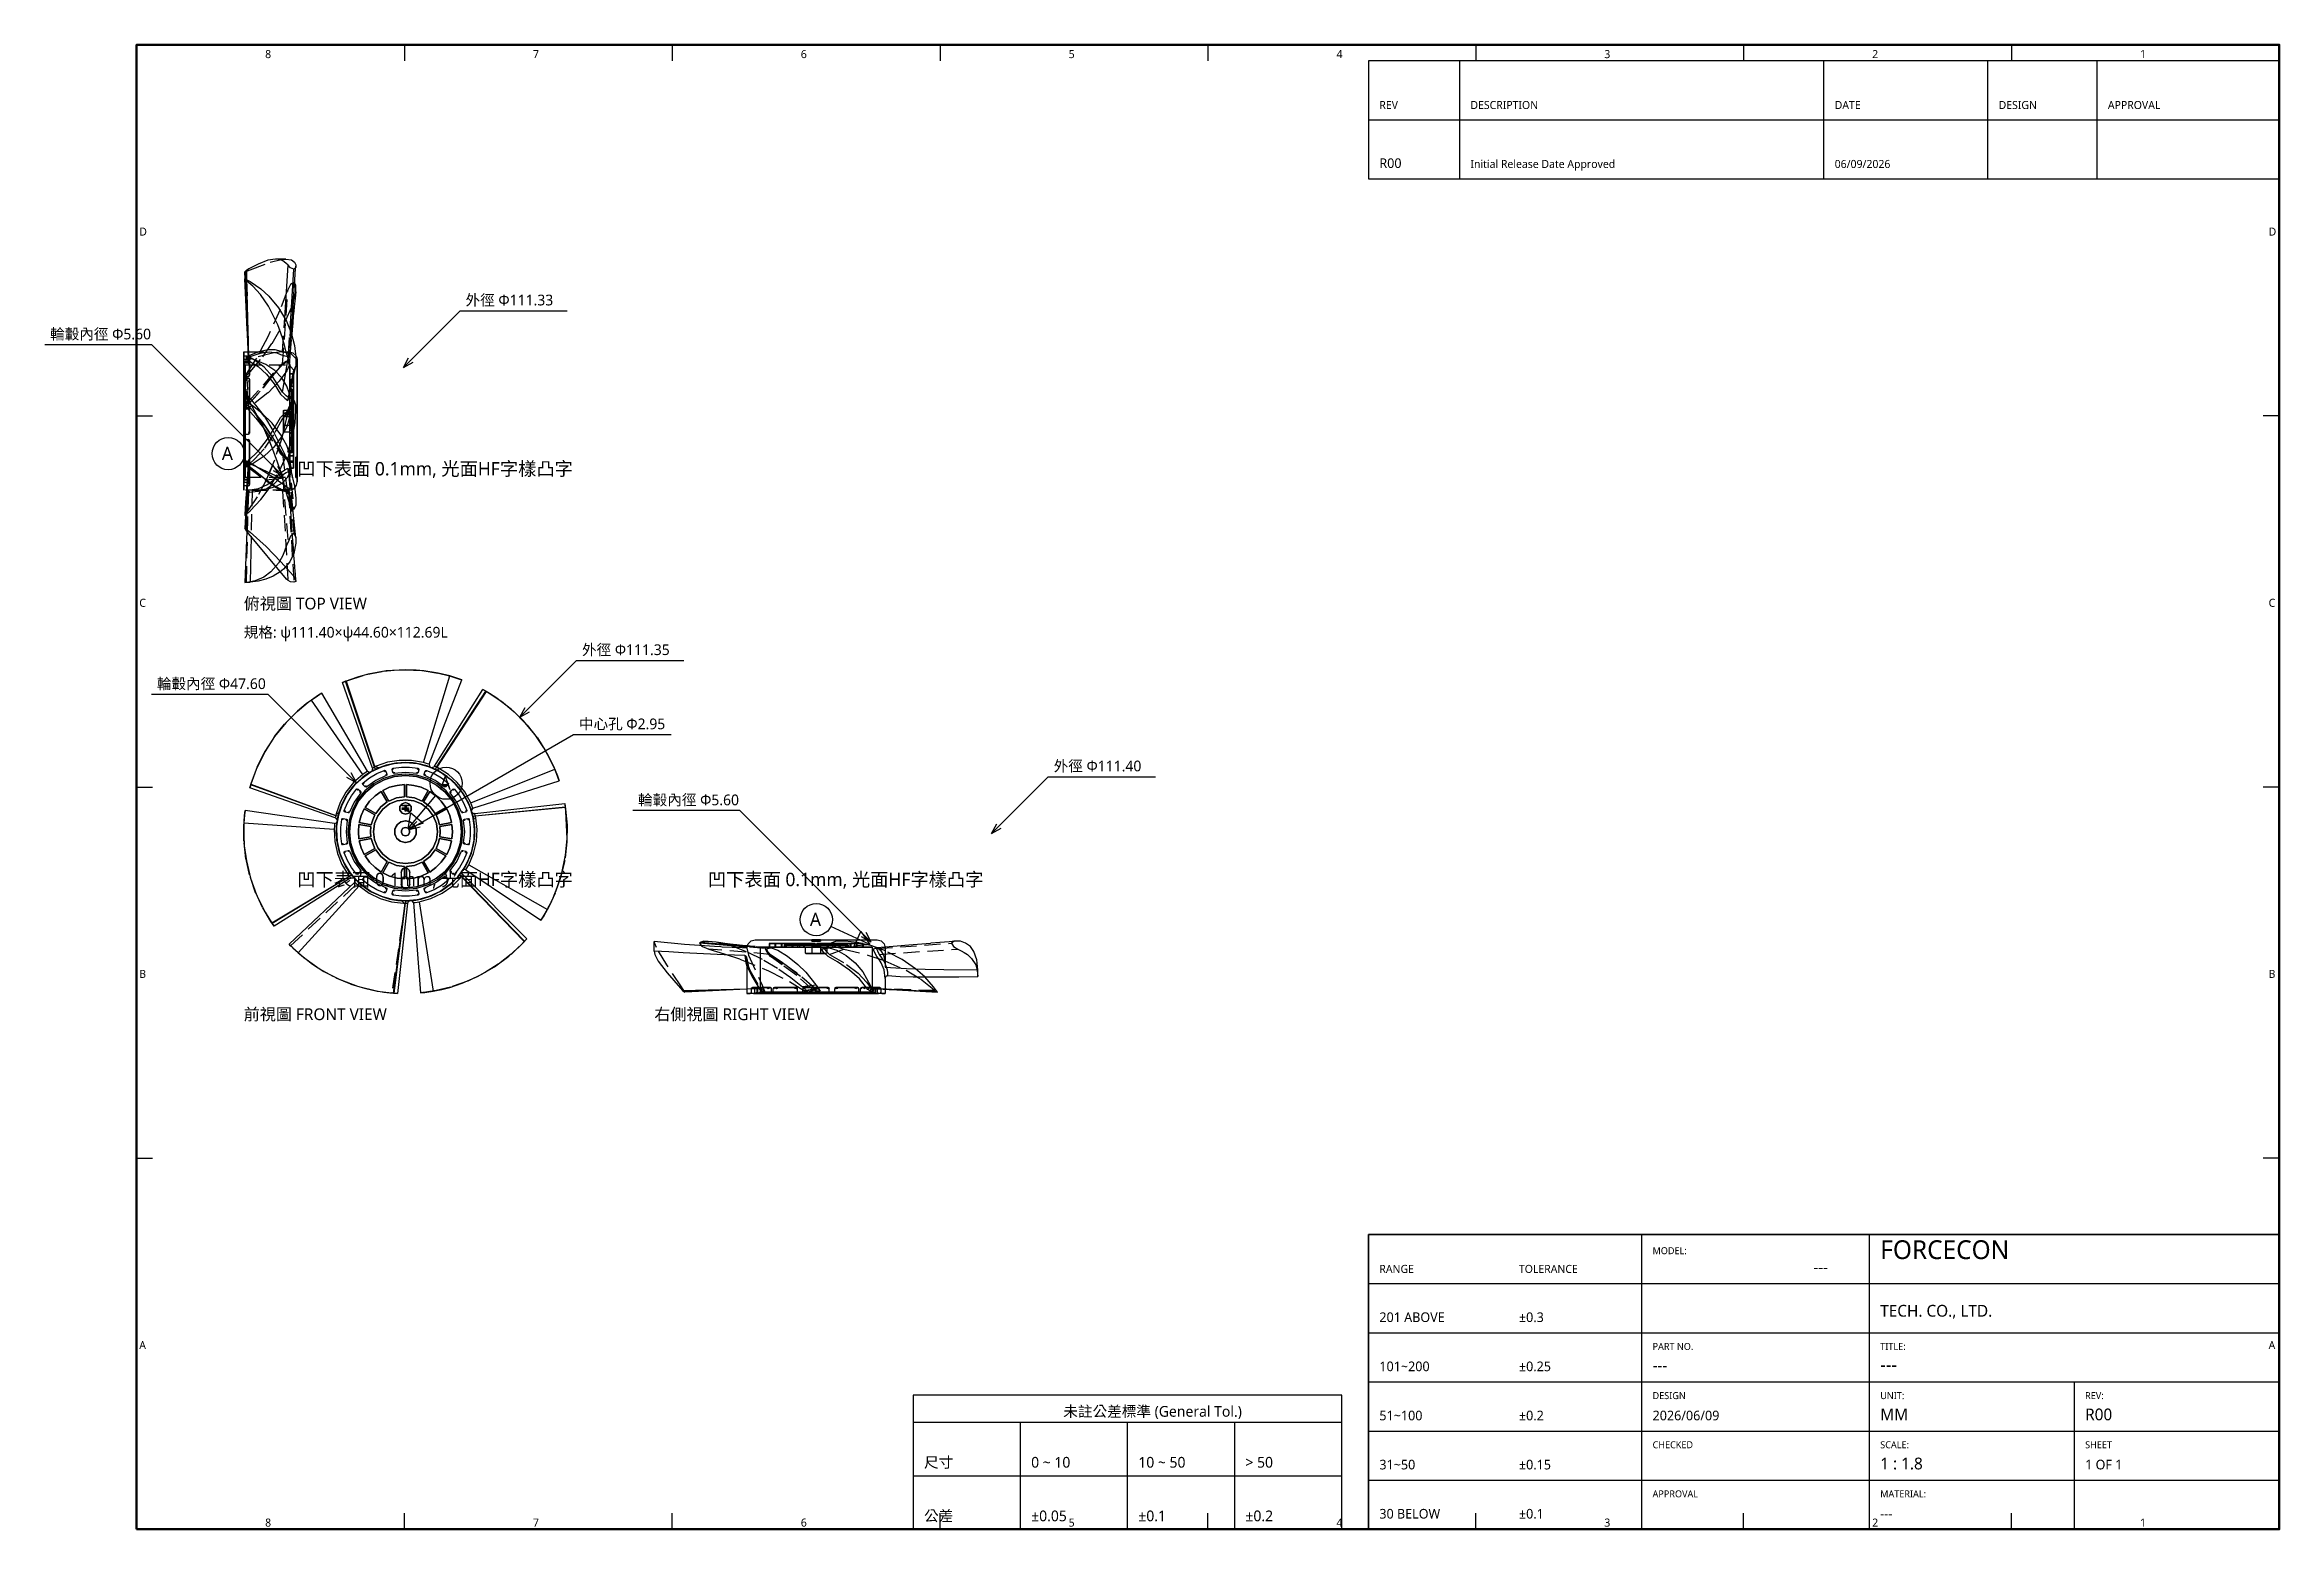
# Model space of a CAD drawing. Header units: metres. Extents: x -7 to 410, y 10 to 287.
import ezdxf

# ---------------------------------------------------------------- set-up
doc = ezdxf.new("R2010")
doc.units = ezdxf.units.M
doc.linetypes.add('DASHED', pattern=[4.5, 3, -1.5])
for name, color, linetype in [('BORDER', 7, 'Continuous'), ('DIM', 2, 'Continuous'), ('HIDDEN', 9, 'DASHED'), ('TEXT', 7, 'Continuous'), ('TITLE_LABEL', 7, 'Continuous'), ('TITLE_VALUE', 7, 'Continuous'), ('VISIBLE', 3, 'Continuous')]:
    doc.layers.add(name, color=color, linetype=linetype)
doc.styles.add('CHINESE', font='msjh.ttc')

msp = doc.modelspace()

# ---------------------------------------------------------------- texts
at = {"layer": 'BORDER', "style": 'CHINESE'}
for s, p in [('8', (34, 284.5)), ('7', (84, 284.5)), ('6', (134, 284.5)), ('5', (184, 284.5)), ('4', (234, 284.5)), ('3', (284, 284.5)), ('2', (334, 284.5)), ('1', (384, 284.5)), ('D', (10.5, 251.38)), ('D', (408, 251.38)), ('C', (10.5, 182.12)), ('C', (408, 182.12)), ('B', (10.5, 112.88)), ('B', (408, 112.88)), ('A', (10.5, 43.62)), ('A', (408, 43.62)), ('8', (34, 10.5)), ('7', (84, 10.5)), ('6', (134, 10.5)), ('5', (184, 10.5)), ('4', (234, 10.5)), ('3', (284, 10.5)), ('2', (334, 10.5)), ('1', (384, 10.5))]:
    msp.add_text(s, height=1.5, dxfattribs=at).set_placement(p)
at = {"layer": 'DIM', "color": 2, "style": 'CHINESE'}
for s, height, p in [('外徑 Φ111.33', 2, (71.41, 238.36)), ('輪轂內徑 Φ5.60', 2, (-6.15, 232.02)), ('A', 2.5, (25.91, 209.5)), ('外徑 Φ111.35', 2, (93.15, 173.12)), ('輪轂內徑 Φ47.60', 2, (13.78, 166.78)), ('中心孔 Φ2.95', 2, (92.57, 159.28)), ('A', 2.5, (66.58, 148)), ('外徑 Φ111.40', 2, (181.2, 151.42)), ('輪轂內徑 Φ5.60', 2, (103.61, 145.09)), ('A', 2.5, (135.69, 122.55))]:
    msp.add_text(s, height=height, dxfattribs=at).set_placement(p)
at = {"layer": 'DIM', "color": 3, "style": 'CHINESE'}
for p in [(40, 206.63), (40, 130), (116.64, 130)]:
    msp.add_text('凹下表面 0.1mm, 光面HF字樣凸字', height=2.5, dxfattribs=at).set_placement(p)
at = {"layer": 'TEXT', "style": 'CHINESE'}
for s, height, p in [('俯視圖 TOP VIEW', 2.2, (30, 181.63)), ('規格: ψ111.40×ψ44.60×112.69L', 2, (30, 176.37)), ('前視圖 FRONT VIEW', 2.2, (30, 105)), ('右側視圖 RIGHT VIEW', 2.2, (106.64, 105)), ('未註公差標準 (General Tol.)', 2, (183, 31)), ('尺寸', 2, (157, 21.5)), ('0 ~ 10', 2, (177, 21.5)), ('10 ~ 50', 2, (197, 21.5)), ('> 50', 2, (217, 21.5)), ('公差', 2, (157, 11.5)), ('±0.05', 2, (177, 11.5)), ('±0.1', 2, (197, 11.5)), ('±0.2', 2, (217, 11.5))]:
    msp.add_text(s, height=height, dxfattribs=at).set_placement(p)
at = {"layer": 'TITLE_LABEL', "style": 'CHINESE'}
for s, height, p in [('REV', 1.5, (242, 275)), ('DESCRIPTION', 1.5, (259, 275)), ('DATE', 1.5, (327, 275)), ('DESIGN', 1.5, (357.6, 275)), ('APPROVAL', 1.5, (378, 275)), ('MODEL:', 1.3, (293, 61.33)), ('RANGE', 1.5, (242, 57.83)), ('TOLERANCE', 1.5, (268.05, 57.83)), ('PART NO.', 1.3, (293, 43.46)), ('TITLE:', 1.3, (335.5, 43.46)), ('DESIGN', 1.3, (293, 34.29)), ('UNIT:', 1.3, (335.5, 34.29)), ('REV:', 1.3, (373.75, 34.29)), ('CHECKED', 1.3, (293, 25.12)), ('SCALE:', 1.3, (335.5, 25.12)), ('SHEET', 1.3, (373.75, 25.12)), ('APPROVAL', 1.3, (293, 15.96)), ('MATERIAL:', 1.3, (335.5, 15.96))]:
    msp.add_text(s, height=height, dxfattribs=at).set_placement(p)
at = {"layer": 'TITLE_VALUE', "style": 'CHINESE'}
for s, height, p in [('R00', 1.8, (242, 264)), ('Initial Release Date Approved', 1.5, (259, 264)), ('06/09/2026', 1.5, (327, 264)), ('FORCECON', 3.5, (335.5, 60.42)), ('---', 2.2, (323, 57.83)), ('201 ABOVE', 1.8, (242, 48.67)), ('±0.3', 1.8, (268.05, 48.67)), ('TECH. CO., LTD.', 2.2, (335.5, 49.67)), ('101~200', 1.8, (242, 39.5)), ('±0.25', 1.8, (268.05, 39.5)), ('---', 2.2, (293, 39.5)), ('---', 2.5, (335.5, 39.5)), ('51~100', 1.8, (242, 30.33)), ('±0.2', 1.8, (268.05, 30.33)), ('2026/06/09', 1.8, (293, 30.33)), ('MM', 2.2, (335.5, 30.33)), ('R00', 2.2, (373.75, 30.33)), ('31~50', 1.8, (242, 21.17)), ('±0.15', 1.8, (268.05, 21.17)), ('1 : 1.8', 2.2, (335.5, 21.17)), ('1 OF 1', 1.8, (373.75, 21.17)), ('30 BELOW', 1.8, (242, 12)), ('±0.1', 1.8, (268.05, 12)), ('---', 1.8, (335.5, 12))]:
    msp.add_text(s, height=height, dxfattribs=at).set_placement(p)

# ---------------------------------------------------------------- linework, layer by layer
at = {"layer": 'BORDER'}
for p, q in [((10, 287), (10, 284)), ((60, 287), (60, 284)), ((110, 287), (110, 284)), ((160, 287), (160, 284)), ((210, 287), (210, 284)), ((257, 262), (257, 284)), ((260, 287), (260, 284)), ((310, 287), (310, 284)), ((325, 262), (325, 284)), ((355.6, 262), (355.6, 284)), ((360, 287), (360, 284)), ((376, 262), (376, 284)), ((410, 262), (410, 284)), ((240, 273), (410, 273)), ((10, 217.75), (13, 217.75)), ((410, 217.75), (407, 217.75)), ((10, 148.5), (13, 148.5)), ((410, 148.5), (407, 148.5)), ((10, 79.25), (13, 79.25)), ((410, 79.25), (407, 79.25)), ((291, 10), (291, 65)), ((333.5, 10), (333.5, 65)), ((240, 55.83), (410, 55.83)), ((240, 46.67), (410, 46.67)), ((240, 37.5), (410, 37.5)), ((371.75, 10), (371.75, 37.5)), ((155, 30), (235, 30)), ((175, 10), (175, 30)), ((195, 10), (195, 30)), ((215, 10), (215, 30)), ((240, 28.33), (410, 28.33)), ((155, 20), (235, 20)), ((240, 19.17), (410, 19.17)), ((10, 10), (10, 13)), ((60, 10), (60, 13)), ((110, 10), (110, 13)), ((160, 10), (160, 13)), ((210, 10), (210, 13)), ((260, 10), (260, 13)), ((310, 10), (310, 13)), ((360, 10), (360, 13)), ((10, 10), (13, 10)), ((410, 10), (407, 10))]:
    msp.add_line(p, q, dxfattribs=at)
at = {"layer": 'BORDER', "lineweight": 50}
msp.add_lwpolyline([(10, 10), (410, 10), (410, 287), (10, 287)], close=True, dxfattribs=at)
at = {"layer": 'BORDER'}
msp.add_lwpolyline([(240, 262), (410, 262), (410, 284), (240, 284)], close=True, dxfattribs=at)
at = {"layer": 'BORDER', "lineweight": 35}
msp.add_lwpolyline([(240, 10), (410, 10), (410, 65), (240, 65)], close=True, dxfattribs=at)
at = {"layer": 'BORDER', "lineweight": 25}
msp.add_lwpolyline([(155, 10), (235, 10), (235, 35), (155, 35)], close=True, dxfattribs=at)
at = {"layer": 'DIM', "color": 2}
for p, q in [((59.8, 226.75), (70.41, 237.36)), ((70.41, 237.36), (90.41, 237.36)), ((12.85, 231.02), (-7.15, 231.02)), ((37.39, 206.48), (12.85, 231.02)), ((59.8, 226.75), (60.79, 228.59)), ((59.8, 226.75), (61.64, 227.74)), ((37.08, 206.05), (29.83, 209.43)), ((37.39, 206.48), (35.55, 207.47)), ((37.39, 206.48), (36.4, 208.32)), ((81.54, 161.51), (92.15, 172.12)), ((92.15, 172.12), (112.15, 172.12)), ((34.58, 165.78), (12.78, 165.78)), ((51.07, 149.29), (34.58, 165.78)), ((81.54, 161.51), (82.53, 163.35)), ((81.54, 161.51), (83.38, 162.5)), ((60.89, 140.56), (91.57, 158.28)), ((91.57, 158.28), (109.77, 158.28)), ((51.07, 149.29), (49.23, 150.28)), ((51.07, 149.29), (50.08, 151.13)), ((169.59, 139.81), (180.2, 150.42)), ((180.2, 150.42), (200.2, 150.42)), ((60.71, 140.78), (65.85, 146.91)), ((60.89, 140.56), (62.32, 142.08)), ((122.61, 144.09), (102.61, 144.09)), ((147.16, 119.53), (122.61, 144.09)), ((60.89, 140.56), (62.92, 141.04)), ((169.59, 139.81), (170.58, 141.65)), ((169.59, 139.81), (171.43, 140.8)), ((146.86, 119.1), (139.61, 122.48)), ((147.16, 119.53), (146.17, 121.37)), ((147.16, 119.53), (145.32, 120.52))]:
    msp.add_line(p, q, dxfattribs=at)
for points in [[(37.08, 206.05), (34.18, 205.75), (35.45, 208.47)], [(60.71, 140.78), (61.17, 143.66), (63.47, 141.73)], [(146.86, 119.1), (143.96, 118.8), (145.22, 121.52)]]:
    msp.add_lwpolyline(points, close=True, dxfattribs=at)
for centre in [(27.11, 210.7), (67.78, 149.2), (136.89, 123.75)]:
    msp.add_circle(centre, 3, dxfattribs=at)
at = {"layer": 'HIDDEN'}
for p, q in [((31.2, 245.02), (34.95, 246.43)), ((34.95, 246.43), (36.99, 246.93)), ((36.99, 246.93), (37.44, 246.98)), ((37.44, 246.98), (37.87, 247)), ((30.24, 244.63), (31.2, 245.02)), ((30.74, 232.02), (30.29, 243.3)), ((30.88, 228.82), (30.48, 243.2)), ((30.55, 243.16), (30.89, 228.86)), ((38.75, 242.25), (38.27, 241.36)), ((38.37, 228.09), (39.35, 242.66)), ((39.35, 242.66), (38.75, 242.25)), ((39.49, 242.52), (39.35, 242.66)), ((39.74, 245.67), (39.74, 245.7)), ((38.07, 240.91), (36.82, 237.58)), ((37.27, 227.48), (38.27, 241.36)), ((37.78, 235.46), (38.99, 238.1)), ((38.27, 241.36), (38.07, 240.91)), ((38.99, 238.1), (39.72, 240.9)), ((36.82, 237.58), (34.5, 232.49)), ((35.31, 231.27), (37.78, 235.46)), ((37.27, 229.68), (37.66, 236.01)), ((38.37, 229.38), (38.65, 233.9)), ((30, 229.38), (30, 229.7)), ((30.74, 228.7), (33.3, 229.52)), ((30.87, 228.65), (30.83, 229.7)), ((30.84, 229.7), (34.81, 229.7)), ((32.81, 229.68), (31.05, 229.01)), ((35.62, 229.53), (31.55, 228.42)), ((34.5, 232.49), (32.37, 228.54)), ((34.52, 230.09), (32.81, 229.68)), ((33.01, 229.42), (34.81, 229.7)), ((33.3, 229.52), (34.81, 229.7)), ((33.56, 228.77), (35.31, 231.27)), ((35.9, 230.1), (34.52, 230.09)), ((34.81, 229.7), (34.81, 229.7)), ((34.81, 229.7), (36.2, 229.49)), ((37.09, 229.7), (35.62, 229.53)), ((37.27, 229.68), (35.9, 230.1)), ((36.2, 229.49), (36.89, 229.22)), ((37.09, 229.7), (38.46, 229.7)), ((38.06, 229.57), (37.09, 229.7)), ((37.93, 229.48), (37.27, 229.68)), ((38.37, 229.38), (37.93, 229.48)), ((38.49, 229.28), (38.06, 229.57)), ((38.46, 229.7), (39.18, 229.52)), ((38.46, 229.7), (38.47, 229.7)), ((38.47, 229.7), (39.98, 228.18)), ((38.81, 233.45), (38.5, 229.23)), ((38.7, 229.67), (38.5, 227.2)), ((38.88, 231.97), (38.7, 229.67)), ((38.97, 232.99), (38.9, 232.16)), ((39.18, 229.52), (39.73, 229.01)), ((30, 228.42), (30, 229.38)), ((30, 229.1), (30, 229.11)), ((30, 229.11), (30, 229.11)), ((30, 229.11), (30, 229.11)), ((30, 229.11), (30, 229.1)), ((30.06, 228.95), (30, 229.11)), ((30, 229.09), (30, 229.1)), ((30, 229.1), (30, 229.1)), ((30, 229.1), (30, 229.1)), ((30, 229.1), (30, 229.09)), ((30, 229.08), (30, 229.09)), ((30, 229.09), (30, 229.08)), ((30, 229.07), (30, 229.08)), ((30, 229.08), (30, 229.07)), ((30, 229.05), (30, 229.07)), ((30, 229.07), (30, 229.05)), ((30, 229.03), (30, 229.05)), ((30, 229.05), (30, 229.03)), ((30, 229.01), (30, 229.03)), ((30, 229.03), (30, 229.01)), ((30, 228.99), (30, 229.01)), ((30, 229.01), (30, 228.99)), ((30, 228.97), (30, 228.99)), ((30, 228.99), (30, 228.97)), ((30, 228.94), (30, 228.97)), ((30, 228.97), (30, 228.94)), ((30, 228.91), (30, 228.94)), ((30, 228.94), (30, 228.91)), ((30, 228.88), (30, 228.91)), ((30, 228.91), (30, 228.88)), ((30, 228.88), (30, 228.87)), ((30, 228.87), (30, 228.88)), ((30, 228.87), (30, 228.85)), ((30, 228.85), (30, 228.87)), ((30, 228.85), (30, 228.83)), ((30, 228.83), (30, 228.85)), ((30, 228.83), (30, 228.8)), ((30, 228.8), (30, 228.83)), ((30, 228.8), (30, 228.77)), ((30, 228.77), (30, 228.8)), ((30, 228.77), (30, 228.74)), ((30, 228.74), (30, 228.77)), ((30, 228.74), (30, 228.7)), ((30, 228.7), (30, 228.74)), ((30, 228.7), (30, 228.65)), ((30, 228.65), (30, 228.7)), ((30, 228.65), (30, 228.61)), ((30, 228.61), (30, 228.65)), ((30, 228.61), (30, 228.56)), ((30, 228.56), (30, 228.61)), ((30, 228.56), (30, 228.51)), ((30, 228.51), (30, 228.56)), ((30, 228.51), (30, 228.46)), ((30, 228.46), (30, 228.51)), ((30, 228.45), (30, 228.46)), ((30, 228.46), (30, 228.46)), ((30, 228.46), (30, 228.46)), ((30, 228.46), (30, 228.46)), ((30, 228.46), (30, 228.45)), ((30, 228.46), (30, 228.41)), ((30, 228.41), (30, 228.46)), ((30, 228.45), (30, 228.46)), ((30, 228.46), (30, 228.46)), ((30, 228.46), (30, 228.46)), ((30, 228.46), (30, 228.46)), ((30, 228.46), (30, 228.45)), ((30.06, 228.3), (30, 228.46)), ((30.06, 228.3), (30, 228.46)), ((30, 228.44), (30, 228.45)), ((30, 228.45), (30, 228.45)), ((30, 228.45), (30, 228.45)), ((30, 228.45), (30, 228.45)), ((30, 228.45), (30, 228.45)), ((30, 228.45), (30, 228.45)), ((30, 228.45), (30, 228.45)), ((30, 228.45), (30, 228.44)), ((30, 228.44), (30, 228.45)), ((30, 228.45), (30, 228.45)), ((30, 228.45), (30, 228.45)), ((30, 228.45), (30, 228.45)), ((30, 228.45), (30, 228.45)), ((30, 228.45), (30, 228.45)), ((30, 228.45), (30, 228.45)), ((30, 228.45), (30, 228.44)), ((30, 228.43), (30, 228.44)), ((30, 228.44), (30, 228.44)), ((30, 228.44), (30, 228.44)), ((30, 228.44), (30, 228.44)), ((30, 228.44), (30, 228.43)), ((30, 228.43), (30, 228.44)), ((30, 228.44), (30, 228.44)), ((30, 228.44), (30, 228.44)), ((30, 228.44), (30, 228.44)), ((30, 228.44), (30, 228.43)), ((30, 228.43), (30, 228.32)), ((30, 228.41), (30, 228.43)), ((30, 228.43), (30, 228.41)), ((30, 228.32), (30, 228.43)), ((30, 226.89), (30, 228.42)), ((30, 228.39), (30, 228.41)), ((30, 228.41), (30, 228.37)), ((30, 228.37), (30, 228.41)), ((30, 228.41), (30, 228.39)), ((30, 228.37), (30, 228.39)), ((30, 228.39), (30, 228.37)), ((30, 228.35), (30, 228.37)), ((30, 228.37), (30, 227.78)), ((30, 227.78), (30, 228.37)), ((30, 228.37), (30, 228.35)), ((30, 228.32), (30, 228.35)), ((30, 228.35), (30, 228.32)), ((30, 228.32), (30, 228.2)), ((30, 228.29), (30, 228.32)), ((30, 228.32), (30, 228.29)), ((30, 228.2), (30, 228.32)), ((30, 228.26), (30, 228.29)), ((30, 228.29), (30, 228.26)), ((30, 228.23), (30, 228.26)), ((30, 228.26), (30, 228.23)), ((30, 228.19), (30, 228.23)), ((30, 228.23), (30, 228.19)), ((30, 228.2), (30, 228.06)), ((30, 228.06), (30, 228.2)), ((30, 228.16), (30, 228.19)), ((30, 228.19), (30, 228.16)), ((30, 227.59), (30, 228.16)), ((30, 228.16), (30, 227.59)), ((30, 228.06), (30, 227.93)), ((30, 227.93), (30, 228.06)), ((30, 227.93), (30, 227.78)), ((30, 227.78), (30, 227.93)), ((30.06, 227.8), (30, 227.64)), ((30, 227.78), (30, 227.62)), ((30, 227.74), (30, 227.78)), ((30, 227.78), (30, 227.74)), ((30, 227.62), (30, 227.78)), ((30, 227.7), (30, 227.74)), ((30, 227.74), (30, 227.7)), ((30, 227.66), (30, 227.7)), ((30, 227.7), (30, 227.66)), ((30, 227.63), (30, 227.66)), ((30, 227.66), (30, 227.63)), ((30, 227.63), (30, 227.64)), ((30, 227.64), (30, 227.64)), ((30, 227.64), (30, 227.64)), ((30, 227.64), (30, 227.64)), ((30, 227.64), (30, 227.64)), ((30, 227.64), (30, 227.63)), ((30, 227.59), (30, 227.63)), ((30, 227.62), (30, 227.63)), ((30, 227.63), (30, 227.63)), ((30, 227.63), (30, 227.63)), ((30, 227.63), (30, 227.62)), ((30, 227.63), (30, 227.59)), ((30, 227.62), (30, 227.46)), ((30, 227.61), (30, 227.62)), ((30, 227.62), (30, 227.61)), ((30, 227.46), (30, 227.62)), ((30, 227.59), (30, 227.61)), ((30, 227.61), (30, 227.59)), ((30, 227.54), (30, 227.59)), ((30, 227.56), (30, 227.59)), ((30, 227.58), (30, 227.59)), ((30, 227.59), (30, 227.58)), ((30, 227.59), (30, 227.56)), ((30, 227.59), (30, 227.54)), ((30.06, 227.59), (30, 227.44)), ((30.06, 227.59), (30, 227.44)), ((30, 227.56), (30, 227.58)), ((30, 227.58), (30, 227.56)), ((30, 227.54), (30, 227.56)), ((30, 227.54), (30, 227.56)), ((30, 227.56), (30, 227.54)), ((30, 227.56), (30, 227.54)), ((30, 227.5), (30, 227.54)), ((30, 227.51), (30, 227.54)), ((30, 227.52), (30, 227.54)), ((30, 227.54), (30, 227.52)), ((30, 227.54), (30, 227.51)), ((30, 227.54), (30, 227.5)), ((30, 227.53), (30, 227.26)), ((30, 227.26), (30, 227.53)), ((30, 227.53), (30.27, 227.26)), ((30, 227.5), (30, 227.52)), ((30, 227.52), (30, 227.5)), ((30, 227.49), (30, 227.51)), ((30, 227.51), (30, 227.49)), ((30, 227.45), (30, 227.5)), ((30, 227.47), (30, 227.5)), ((30, 227.5), (30, 227.47)), ((30, 227.5), (30, 227.45)), ((30, 227.47), (30, 227.49)), ((30, 227.49), (30, 227.47)), ((30, 227.46), (30, 227.47)), ((30, 227.45), (30, 227.47)), ((30, 227.47), (30, 227.45)), ((30, 227.47), (30, 227.46)), ((30, 227.46), (30, 227.29)), ((30, 227.45), (30, 227.46)), ((30, 227.46), (30, 227.45)), ((30, 227.29), (30, 227.46)), ((30, 227.4), (30, 227.45)), ((30, 227.45), (30, 227.45)), ((30, 227.45), (30, 227.44)), ((30, 227.44), (30, 227.45)), ((30, 227.45), (30, 227.44)), ((30, 227.44), (30, 227.45)), ((30, 227.45), (30, 227.45)), ((30, 227.45), (30, 227.4)), ((30, 227.44), (30, 227.44)), ((30, 227.44), (30, 227.44)), ((30, 227.44), (30, 227.44)), ((30, 227.44), (30, 227.44)), ((30, 227.44), (30, 227.44)), ((30, 227.44), (30, 227.44)), ((30, 227.44), (30, 227.44)), ((30, 227.44), (30, 227.44)), ((30, 227.44), (30, 227.44)), ((30, 227.44), (30, 227.44)), ((30, 227.44), (30, 227.44)), ((30, 227.44), (30, 227.44)), ((30, 227.44), (30, 227.44)), ((30, 227.44), (30, 227.44)), ((30, 227.44), (30, 227.44)), ((30, 227.44), (30, 227.44)), ((30, 227.44), (30, 227.44)), ((30, 227.44), (30, 227.44)), ((30, 227.44), (30, 227.44)), ((30, 227.44), (30, 227.44)), ((30, 227.44), (30, 227.44)), ((30, 227.44), (30, 227.44)), ((30, 227.44), (30, 227.44)), ((30, 227.44), (30, 227.44)), ((30, 227.35), (30, 227.4)), ((30, 227.4), (30, 227.35)), ((30, 227.31), (30, 227.35)), ((30, 227.35), (30, 227.31)), ((30, 227.26), (30, 227.31)), ((30, 227.31), (30, 227.26)), ((30, 227.29), (30, 227.11)), ((30, 227.11), (30, 227.29)), ((30, 227.26), (30, 226.47)), ((30, 226.47), (30, 227.26)), ((30, 227.22), (30, 227.26)), ((30, 227.26), (30, 227.22)), ((30, 227.18), (30, 227.22)), ((30, 227.22), (30, 227.18)), ((30, 227.15), (30, 227.18)), ((30, 227.18), (30, 227.15)), ((30, 227.11), (30, 227.15)), ((30, 227.15), (30, 227.11)), ((30, 227.09), (30, 227.11)), ((30, 227.11), (30, 226.92)), ((30, 227.11), (30, 227.09)), ((30, 226.92), (30, 227.11)), ((30, 227.06), (30, 227.09)), ((30, 227.09), (30, 227.06)), ((30, 227.05), (30, 227.06)), ((30, 227.06), (30, 227.05)), ((30, 226.95), (30, 227.05)), ((30, 227.05), (30, 226.95)), ((30, 226.84), (30, 226.95)), ((30, 226.95), (30, 226.84)), ((30, 226.92), (30, 226.72)), ((30, 226.72), (30, 226.92)), ((30, 224.84), (30, 226.89)), ((30, 226.72), (30, 226.84)), ((30, 226.84), (30, 226.72)), ((30, 226.6), (30, 226.72)), ((30, 226.72), (30, 226.52)), ((30, 226.72), (30, 226.6)), ((30, 226.52), (30, 226.72)), ((30, 226.47), (30, 226.6)), ((30, 226.6), (30, 226.47)), ((30, 226.52), (30, 226.31)), ((30, 226.31), (30, 226.52)), ((30, 226.47), (30, 225.19)), ((30, 225.19), (30, 226.47)), ((30, 226.33), (30, 226.47)), ((30, 226.47), (30, 226.33)), ((30, 226.19), (30, 226.33)), ((30, 226.33), (30, 226.19)), ((30, 226.31), (30, 226.09)), ((30, 226.09), (30, 226.31)), ((30, 226.04), (30, 226.19)), ((30, 226.19), (30, 226.04)), ((30, 226.09), (30, 226.06)), ((30, 226.06), (30, 226.09)), ((30, 226.06), (30, 226.02)), ((30, 226.02), (30, 226.06)), ((30, 225.88), (30, 226.04)), ((30, 226.04), (30, 225.88)), ((30, 226.02), (30, 225.98)), ((30, 225.98), (30, 226.02)), ((30, 225.98), (30, 225.94)), ((30, 225.94), (30, 225.98)), ((30, 225.94), (30, 225.89)), ((30, 225.89), (30, 225.94)), ((30, 225.89), (30, 225.84)), ((30, 225.84), (30, 225.89)), ((30, 225.72), (30, 225.88)), ((30, 225.88), (30, 225.72)), ((30, 225.84), (30, 225.79)), ((30, 225.79), (30, 225.84)), ((30, 225.79), (30, 225.74)), ((30, 225.74), (30, 225.79)), ((30, 225.74), (30, 225.69)), ((30, 225.69), (30, 225.74)), ((30, 225.55), (30, 225.72)), ((30, 225.72), (30, 225.55)), ((30, 225.69), (30, 225.65)), ((30, 225.65), (30, 225.69)), ((30, 225.65), (30, 225.6)), ((30, 225.6), (30, 225.65)), ((30, 225.6), (30, 225.56)), ((30, 225.56), (30, 225.6)), ((30, 225.56), (30, 225.51)), ((30, 225.51), (30, 225.56)), ((30, 225.37), (30, 225.55)), ((30, 225.55), (30, 225.37)), ((30, 225.51), (30, 225.48)), ((30, 225.48), (30, 225.51)), ((30, 225.48), (30, 225.03)), ((30, 225.03), (30, 225.48)), ((30, 225.18), (30, 225.37)), ((30, 225.37), (30, 225.18)), ((30.22, 228.89), (30.06, 228.95)), ((30.22, 228.24), (30.06, 228.3)), ((30.22, 228.24), (30.06, 228.3)), ((30.22, 227.86), (30.06, 227.8)), ((30.22, 227.66), (30.06, 227.59)), ((30.22, 227.66), (30.06, 227.59)), ((30.87, 228.89), (30.22, 228.89)), ((30.22, 228.24), (30.87, 228.24)), ((30.22, 228.24), (30.87, 228.24)), ((30.87, 227.86), (30.22, 227.86)), ((30.22, 227.66), (30.87, 227.66)), ((30.22, 227.66), (30.87, 227.66)), ((30.24, 224.97), (31.2, 225.98)), ((30.43, 225.56), (30.24, 224.97)), ((30.27, 227.26), (30.27, 227)), ((30.27, 227.26), (38.62, 227.26)), ((30.27, 227), (30.27, 227.26)), ((30.27, 227), (30.27, 226.23)), ((30.27, 226.23), (30.27, 227)), ((30.27, 226.23), (30.27, 224.98)), ((30.27, 224.98), (30.27, 226.23)), ((30.88, 228.61), (30.42, 228.73)), ((30.85, 228.53), (30.42, 228.08)), ((30.42, 228.08), (30.43, 228.24)), ((30.88, 228.22), (30.42, 228.08)), ((30.43, 228.24), (30.45, 228.43)), ((30.51, 225.67), (30.43, 225.56)), ((30.88, 219.75), (30.43, 225.56)), ((30.45, 228.43), (30.74, 228.52)), ((30.45, 228.43), (30.46, 228.48)), ((30.74, 228.7), (30.46, 228.48)), ((30.97, 226.36), (30.51, 225.67)), ((30.51, 225.67), (30.89, 219.83)), ((30.74, 228.52), (30.88, 228.77)), ((30.74, 228.7), (30.9, 228.7)), ((30.84, 228.67), (30.83, 228.66)), ((30.83, 228.66), (30.84, 228.66)), ((30.86, 228.71), (30.84, 228.67)), ((30.84, 228.66), (30.9, 228.7)), ((30.87, 228.61), (30.85, 228.53)), ((30.87, 228.74), (30.86, 228.71)), ((30.87, 228.89), (30.95, 228.87)), ((30.88, 228.82), (30.87, 228.65)), ((30.87, 228.73), (30.88, 228.77)), ((30.88, 228.77), (30.87, 228.74)), ((30.87, 228.71), (30.87, 228.73)), ((30.87, 228.7), (30.87, 228.71)), ((30.87, 228.68), (30.87, 228.7)), ((30.87, 228.66), (30.87, 228.68)), ((31.08, 228.46), (30.87, 228.67)), ((31.08, 228.46), (30.87, 228.67)), ((30.87, 228.65), (30.87, 228.66)), ((30.87, 228.65), (30.87, 228.61)), ((30.87, 228.61), (30.87, 228.65)), ((31.08, 228.46), (30.87, 228.41)), ((31.08, 228.46), (30.87, 228.41)), ((31.02, 228.18), (30.87, 228.24)), ((31.02, 228.18), (30.87, 228.24)), ((31.08, 228.02), (30.87, 228.23)), ((31.08, 228.02), (30.87, 228.23)), ((31.08, 228.02), (30.87, 228.09)), ((31.08, 228.02), (30.87, 228.09)), ((30.87, 227.86), (31.02, 227.92)), ((31.08, 227.87), (30.87, 227.83)), ((31.08, 227.87), (30.87, 227.66)), ((31.08, 227.87), (30.87, 227.83)), ((31.02, 227.72), (30.87, 227.66)), ((30.87, 227.66), (31.02, 227.72)), ((30.87, 227.66), (31.02, 227.72)), ((31.08, 227.46), (30.87, 227.52)), ((31.08, 227.46), (30.87, 227.52)), ((31.08, 227.46), (30.87, 227.25)), ((31.08, 227.46), (30.87, 227.25)), ((31.08, 225.77), (30.87, 225.93)), ((31.08, 225.77), (30.87, 225.93)), ((31.08, 225.77), (30.87, 225.62)), ((31.08, 225.77), (30.87, 225.62)), ((31.08, 225.32), (30.87, 225.18)), ((31.08, 225.32), (30.87, 225.16)), ((31.08, 225.32), (30.87, 225.18)), ((30.89, 228.86), (30.88, 228.82)), ((30.88, 228.77), (30.88, 228.82)), ((31.55, 228.42), (30.88, 228.61)), ((31.55, 228.42), (30.88, 228.22)), ((31.05, 229.01), (30.89, 228.86)), ((30.9, 228.7), (33.01, 229.42)), ((30.9, 228.7), (31.05, 229.01)), ((30.9, 228.7), (30.9, 228.7)), ((30.95, 228.87), (31.02, 228.83)), ((32.37, 228.54), (30.97, 226.36)), ((31.02, 228.83), (31.07, 228.76)), ((31.08, 228.02), (31.02, 228.18)), ((31.08, 228.02), (31.02, 228.18)), ((31.02, 227.92), (31.08, 228.08)), ((31.08, 227.87), (31.02, 227.72)), ((31.02, 227.72), (31.08, 227.87)), ((31.02, 227.72), (31.08, 227.87)), ((31.08, 225.32), (31.02, 225.21)), ((31.02, 225.17), (31.08, 225.32)), ((31.02, 225.17), (31.08, 225.32)), ((31.07, 228.76), (31.08, 228.67)), ((31.08, 228.66), (31.08, 228.67)), ((31.08, 228.67), (31.08, 228.67)), ((31.08, 228.67), (31.08, 228.67)), ((31.08, 228.67), (31.08, 228.67)), ((31.08, 228.67), (31.08, 228.67)), ((31.08, 228.67), (31.08, 228.66)), ((31.08, 228.65), (31.08, 228.66)), ((31.08, 228.66), (31.08, 228.65)), ((31.08, 228.64), (31.08, 228.65)), ((31.08, 228.65), (31.08, 228.64)), ((31.08, 228.63), (31.08, 228.64)), ((31.08, 228.64), (31.08, 228.63)), ((31.08, 228.62), (31.08, 228.63)), ((31.08, 228.63), (31.08, 228.62)), ((31.08, 228.6), (31.08, 228.62)), ((31.08, 228.62), (31.08, 228.6)), ((31.08, 228.58), (31.08, 228.6)), ((31.08, 228.6), (31.08, 228.58)), ((31.08, 228.56), (31.08, 228.58)), ((31.08, 228.58), (31.08, 228.56)), ((31.08, 228.54), (31.08, 228.56)), ((31.08, 228.56), (31.08, 228.54)), ((31.08, 228.51), (31.08, 228.54)), ((31.08, 228.54), (31.08, 228.51)), ((31.08, 228.49), (31.08, 228.51)), ((31.08, 228.51), (31.08, 228.49)), ((31.08, 228.46), (31.08, 228.49)), ((31.08, 228.49), (31.08, 228.46)), ((31.08, 227.87), (31.08, 228.46)), ((31.08, 228.46), (31.08, 227.87)), ((31.08, 228.07), (31.08, 228.08)), ((31.08, 228.08), (31.08, 228.08)), ((31.08, 228.08), (31.08, 228.08)), ((31.08, 228.08), (31.08, 228.07)), ((31.08, 228.06), (31.08, 228.07)), ((31.08, 228.07), (31.08, 228.07)), ((31.08, 228.07), (31.08, 228.07)), ((31.08, 228.07), (31.08, 228.06)), ((31.08, 228.05), (31.08, 228.06)), ((31.08, 228.06), (31.08, 228.05)), ((31.08, 228.04), (31.08, 228.05)), ((31.08, 228.05), (31.08, 228.04)), ((31.08, 228.03), (31.08, 228.04)), ((31.08, 228.04), (31.08, 228.03)), ((31.08, 228.01), (31.08, 228.03)), ((31.08, 228.03), (31.08, 228.01)), ((31.08, 227.46), (31.08, 228.02)), ((31.08, 228.02), (31.08, 227.91)), ((31.08, 227.91), (31.08, 228.02)), ((31.08, 228.02), (31.08, 227.46)), ((31.08, 227.99), (31.08, 228.01)), ((31.08, 228.01), (31.08, 227.99)), ((31.08, 227.97), (31.08, 227.99)), ((31.08, 227.99), (31.08, 227.97)), ((31.08, 227.95), (31.08, 227.97)), ((31.08, 227.97), (31.08, 227.95)), ((31.08, 227.93), (31.08, 227.95)), ((31.08, 227.95), (31.08, 227.93)), ((31.08, 227.9), (31.08, 227.93)), ((31.08, 227.93), (31.08, 227.9)), ((31.08, 227.91), (31.08, 227.79)), ((31.08, 227.79), (31.08, 227.91)), ((31.08, 227.87), (31.08, 227.9)), ((31.08, 227.9), (31.08, 227.87)), ((31.08, 227.79), (31.08, 227.67)), ((31.08, 227.67), (31.08, 227.79)), ((31.08, 227.67), (31.08, 227.53)), ((31.08, 227.53), (31.08, 227.67)), ((31.08, 227.53), (31.08, 227.39)), ((31.08, 227.39), (31.08, 227.53)), ((31.08, 227.35), (31.08, 227.46)), ((31.08, 227.46), (31.08, 227.35)), ((31.08, 227.39), (31.08, 227.24)), ((31.08, 227.24), (31.08, 227.39)), ((31.08, 227.24), (31.08, 227.35)), ((31.08, 227.35), (31.08, 227.24)), ((31.08, 227.12), (31.08, 227.24)), ((31.08, 227.24), (31.08, 227.08)), ((31.08, 227.24), (31.08, 227.12)), ((31.08, 227.08), (31.08, 227.24)), ((31.08, 226.99), (31.08, 227.12)), ((31.08, 227.12), (31.08, 226.99)), ((31.08, 227.08), (31.08, 226.92)), ((31.08, 226.92), (31.08, 227.08)), ((31.08, 226.86), (31.08, 226.99)), ((31.08, 226.99), (31.08, 226.86)), ((31.08, 226.92), (31.08, 226.74)), ((31.08, 226.74), (31.08, 226.92)), ((31.08, 226.71), (31.08, 226.86)), ((31.08, 226.86), (31.08, 226.71)), ((31.08, 226.74), (31.08, 226.56)), ((31.08, 226.56), (31.08, 226.74)), ((31.08, 226.57), (31.08, 226.71)), ((31.08, 226.71), (31.08, 226.57)), ((31.08, 226.41), (31.08, 226.57)), ((31.08, 226.57), (31.08, 226.41)), ((31.08, 226.56), (31.08, 226.37)), ((31.08, 226.37), (31.08, 226.56)), ((31.08, 226.24), (31.08, 226.41)), ((31.08, 226.41), (31.08, 226.24)), ((31.08, 226.37), (31.08, 226.18)), ((31.08, 226.18), (31.08, 226.37)), ((31.08, 226.07), (31.08, 226.24)), ((31.08, 226.24), (31.08, 226.07)), ((31.08, 226.18), (31.08, 225.98)), ((31.08, 225.98), (31.08, 226.18)), ((31.08, 225.9), (31.08, 226.07)), ((31.08, 226.07), (31.08, 225.9)), ((31.08, 225.98), (31.08, 225.77)), ((31.08, 225.77), (31.08, 225.98)), ((31.08, 225.71), (31.08, 225.9)), ((31.08, 225.9), (31.08, 225.71)), ((31.08, 225.77), (31.08, 225.32)), ((31.08, 225.32), (31.08, 225.77)), ((31.08, 225.52), (31.08, 225.71)), ((31.08, 225.71), (31.08, 225.52)), ((31.08, 225.32), (31.08, 225.52)), ((31.08, 225.52), (31.08, 225.32)), ((31.2, 225.98), (33.56, 228.77)), ((34.14, 227.35), (31.55, 228.42)), ((33.72, 223.5), (36.89, 227.27)), ((35.8, 226.22), (34.14, 227.35)), ((34.52, 224.04), (35.59, 225.42)), ((37.27, 227.48), (35.42, 225.26)), ((35.59, 225.42), (37.21, 227.32)), ((37.1, 224.83), (35.8, 226.22)), ((38.03, 226.14), (36.61, 224.23)), ((36.89, 229.22), (37.67, 228.97)), ((36.89, 227.27), (37.67, 227.74)), ((37.21, 227.32), (37.4, 227.48)), ((37.93, 227.91), (37.27, 227.48)), ((37.4, 227.48), (37.83, 227.71)), ((37.67, 228.97), (38.26, 228.83)), ((37.67, 227.74), (38.26, 227.95)), ((38.07, 227.8), (37.83, 227.71)), ((38.37, 228.09), (37.93, 227.91)), ((38.49, 227.13), (38.03, 226.14)), ((38.31, 227.89), (38.07, 227.8)), ((38.37, 229.38), (38.26, 228.83)), ((38.26, 228.83), (38.45, 229.13)), ((38.26, 227.95), (38.45, 227.46)), ((38.31, 227.89), (38.26, 227.95)), ((38.37, 228.09), (38.31, 227.89)), ((38.45, 229.13), (38.5, 229.23)), ((38.45, 227.46), (38.5, 227.2)), ((38.46, 229.39), (38.52, 229.28)), ((38.54, 229.28), (38.46, 229.39)), ((38.51, 229.12), (38.46, 229)), ((38.46, 229), (38.52, 229.12)), ((38.51, 227.48), (38.46, 227.69)), ((38.46, 227.69), (38.52, 227.48)), ((38.46, 226.86), (38.52, 227.14)), ((38.54, 227.13), (38.46, 226.86)), ((38.5, 229.23), (38.49, 229.28)), ((38.5, 227.2), (38.49, 227.13)), ((38.52, 229.28), (38.51, 229.12)), ((38.52, 229.12), (38.51, 229.12)), ((38.52, 227.14), (38.51, 227.48)), ((38.52, 227.48), (38.51, 227.48)), ((38.52, 229.12), (38.56, 229.21)), ((38.52, 227.48), (38.56, 227.28)), ((38.56, 229.21), (38.54, 229.28)), ((38.56, 227.28), (38.54, 227.13)), ((38.62, 227), (38.62, 227.26)), ((38.62, 227.26), (38.62, 227)), ((38.62, 226.23), (38.62, 227)), ((38.62, 227), (38.62, 226.23)), ((38.62, 224.98), (38.62, 226.23)), ((38.62, 226.23), (38.62, 224.98)), ((38.62, 225.58), (38.62, 223.3)), ((38.62, 225.58), (38.62, 225.57)), ((38.62, 225.57), (38.62, 225.58)), ((38.62, 223.3), (38.62, 225.58)), ((38.62, 225.58), (39.27, 225.58)), ((39.27, 225.58), (38.62, 225.58)), ((38.62, 225.57), (38.62, 225.55)), ((38.62, 225.55), (38.62, 225.57)), ((38.62, 225.55), (38.62, 225.52)), ((38.62, 225.52), (38.62, 225.55)), ((38.62, 225.52), (38.62, 225.47)), ((38.62, 225.47), (38.62, 225.52)), ((38.62, 225.47), (38.62, 225.42)), ((38.62, 225.42), (38.62, 225.47)), ((38.62, 225.42), (38.62, 225.36)), ((38.62, 225.36), (38.62, 225.42)), ((38.62, 225.36), (38.62, 225.28)), ((38.62, 225.28), (38.62, 225.36)), ((38.62, 225.28), (38.62, 225.2)), ((38.62, 225.2), (38.62, 225.28)), ((39.27, 225.57), (39.27, 225.58)), ((39.27, 223.3), (39.27, 225.58)), ((39.27, 225.58), (39.27, 223.3)), ((39.27, 225.58), (39.27, 225.57)), ((39.27, 225.55), (39.27, 225.57)), ((39.27, 225.57), (39.27, 225.55)), ((39.27, 225.52), (39.27, 225.55)), ((39.27, 225.55), (39.27, 225.52)), ((39.27, 225.47), (39.27, 225.52)), ((39.27, 225.52), (39.27, 225.47)), ((39.27, 225.42), (39.27, 225.47)), ((39.27, 225.47), (39.27, 225.42)), ((39.27, 225.36), (39.27, 225.42)), ((39.27, 225.42), (39.27, 225.36)), ((39.27, 225.28), (39.27, 225.36)), ((39.27, 225.36), (39.27, 225.28)), ((39.27, 225.2), (39.27, 225.28)), ((39.27, 225.28), (39.27, 225.2)), ((30, 225.19), (30, 223.49)), ((30, 223.49), (30, 225.19)), ((30, 224.99), (30, 225.18)), ((30, 225.18), (30, 224.99)), ((30.06, 225.04), (30, 224.89)), ((30.06, 225.04), (30, 224.89)), ((30, 225.03), (30, 225.01)), ((30, 225.01), (30, 225.03)), ((30, 225), (30, 225.01)), ((30, 225.01), (30, 225.01)), ((30, 225.01), (30, 225.01)), ((30, 225.01), (30, 225.01)), ((30, 225.01), (30, 225.01)), ((30, 225.01), (30, 225.01)), ((30, 225.01), (30, 225.01)), ((30, 225.01), (30, 225.01)), ((30, 225.01), (30, 225)), ((30, 225.01), (30, 225)), ((30, 225), (30, 225.01)), ((30, 225), (30, 225.01)), ((30, 225.01), (30, 225.01)), ((30, 225.01), (30, 225.01)), ((30, 225.01), (30, 225.01)), ((30, 225.01), (30, 225.01)), ((30, 225.01), (30, 225.01)), ((30, 225.01), (30, 225.01)), ((30, 225.01), (30, 225.01)), ((30, 225.01), (30, 225)), ((30.06, 224.86), (30, 225.01)), ((30.06, 224.86), (30, 225.01)), ((30, 224.99), (30, 225)), ((30, 225), (30, 224.99)), ((30, 225), (30, 224.98)), ((30, 224.98), (30, 225)), ((30, 224.99), (30, 225)), ((30, 225), (30, 224.99)), ((30, 224.98), (30, 224.99)), ((30, 224.99), (30, 224.99)), ((30, 224.99), (30, 224.99)), ((30, 224.99), (30, 224.98)), ((30, 224.98), (30, 224.99)), ((30, 224.99), (30, 224.98)), ((30, 224.98), (30, 224.99)), ((30, 224.99), (30, 224.99)), ((30, 224.99), (30, 224.99)), ((30, 224.99), (30, 224.98)), ((30, 224.97), (30, 224.98)), ((30, 224.98), (30, 224.96)), ((30, 224.98), (30, 224.96)), ((30, 224.97), (30, 224.98)), ((30, 224.98), (30, 224.97)), ((30, 224.96), (30, 224.98)), ((30, 224.96), (30, 224.98)), ((30, 224.98), (30, 224.97)), ((30, 224.96), (30, 224.97)), ((30, 224.96), (30, 224.97)), ((30, 224.97), (30, 224.96)), ((30, 224.97), (30, 224.96)), ((30, 224.94), (30, 224.96)), ((30, 224.96), (30, 224.95)), ((30, 224.96), (30, 224.95)), ((30, 224.94), (30, 224.96)), ((30, 224.96), (30, 224.94)), ((30, 224.95), (30, 224.96)), ((30, 224.95), (30, 224.96)), ((30, 224.96), (30, 224.94)), ((30, 224.95), (30, 224.94)), ((30, 224.95), (30, 224.94)), ((30, 224.94), (30, 224.95)), ((30, 224.94), (30, 224.95)), ((30, 224.93), (30, 224.94)), ((30, 224.94), (30, 224.92)), ((30, 224.94), (30, 224.93)), ((30, 224.93), (30, 224.94)), ((30, 224.94), (30, 224.93)), ((30, 224.93), (30, 224.94)), ((30, 224.92), (30, 224.94)), ((30, 224.94), (30, 224.93)), ((30, 224.92), (30, 224.93)), ((30, 224.93), (30, 224.92)), ((30, 224.92), (30, 224.93)), ((30, 224.93), (30, 224.92)), ((30, 224.92), (30, 224.93)), ((30, 224.93), (30, 224.92)), ((30, 224.9), (30, 224.92)), ((30, 224.92), (30, 224.9)), ((30, 224.92), (30, 224.91)), ((30, 224.91), (30, 224.92)), ((30, 224.92), (30, 224.92)), ((30, 224.92), (30, 224.92)), ((30, 224.92), (30, 224.91)), ((30, 224.91), (30, 224.92)), ((30, 224.9), (30, 224.92)), ((30, 224.92), (30, 224.9)), ((30, 224.91), (30, 224.9)), ((30, 224.9), (30, 224.91)), ((30, 224.91), (30, 224.9)), ((30, 224.9), (30, 224.91)), ((30, 224.9), (30, 224.88)), ((30, 224.5), (30, 224.9)), ((30, 224.9), (30, 224.9)), ((30, 224.9), (30, 224.89)), ((30, 224.89), (30, 224.9)), ((30, 224.9), (30, 224.9)), ((30, 224.9), (30, 224.9)), ((30, 224.9), (30, 224.89)), ((30, 224.89), (30, 224.9)), ((30, 224.9), (30, 224.9)), ((30, 224.9), (30, 224.5)), ((30, 224.88), (30, 224.9)), ((30, 224.89), (30, 224.89)), ((30, 224.89), (30, 224.89)), ((30, 224.89), (30, 224.89)), ((30, 224.89), (30, 224.89)), ((30, 224.89), (30, 224.89)), ((30, 224.89), (30, 224.89)), ((30, 224.89), (30, 224.89)), ((30, 224.89), (30, 224.89)), ((30, 224.89), (30, 224.89)), ((30, 224.89), (30, 224.89)), ((30, 224.88), (30, 224.87)), ((30, 224.87), (30, 224.88)), ((30, 224.87), (30, 224.61)), ((30, 224.61), (30, 224.87)), ((30, 222.4), (30, 224.84)), ((30, 224.61), (30, 224.35)), ((30, 224.35), (30, 224.61)), ((30, 224.47), (30, 224.5)), ((30, 224.5), (30, 224.47)), ((30, 224.43), (30, 224.47)), ((30, 224.47), (30, 224.43)), ((30, 224.39), (30, 224.43)), ((30, 224.43), (30, 224.39)), ((30, 224.35), (30, 224.39)), ((30, 224.39), (30, 224.35)), ((30, 224.3), (30, 224.35)), ((30, 224.35), (30, 224.08)), ((30, 224.35), (30, 224.3)), ((30, 224.08), (30, 224.35)), ((30, 224.26), (30, 224.3)), ((30, 224.3), (30, 224.26)), ((30, 224.21), (30, 224.26)), ((30, 224.26), (30, 224.21)), ((30, 224.16), (30, 224.21)), ((30, 224.21), (30, 224.16)), ((30, 224.11), (30, 224.16)), ((30, 224.16), (30, 224.11)), ((30, 224.07), (30, 224.11)), ((30, 224.11), (30, 224.07)), ((30, 224.08), (30, 223.8)), ((30, 223.8), (30, 224.08)), ((30, 224.02), (30, 224.07)), ((30, 224.07), (30, 224.02)), ((30, 223.98), (30, 224.02)), ((30, 224.02), (30, 223.98)), ((30, 223.94), (30, 223.98)), ((30, 223.98), (30, 223.94)), ((30, 223.9), (30, 223.94)), ((30, 223.94), (30, 223.9)), ((30, 223.67), (30, 223.9)), ((30, 223.9), (30, 223.67)), ((30, 223.8), (30, 223.52)), ((30, 223.52), (30, 223.8)), ((30, 223.44), (30, 223.67)), ((30, 223.67), (30, 223.44)), ((30, 223.52), (30, 223.24)), ((30, 223.24), (30, 223.52)), ((30, 223.49), (30, 221.46)), ((30, 221.46), (30, 223.49)), ((30, 223.21), (30, 223.44)), ((30, 223.44), (30, 223.21)), ((30, 223.24), (30, 222.95)), ((30, 222.95), (30, 223.24)), ((30, 222.97), (30, 223.21)), ((30, 223.21), (30, 222.97)), ((30, 222.72), (30, 222.97)), ((30, 222.97), (30, 222.72)), ((30, 222.95), (30, 222.66)), ((30, 222.66), (30, 222.95)), ((30, 222.47), (30, 222.72)), ((30, 222.72), (30, 222.47)), ((30, 222.66), (30, 222.36)), ((30, 222.36), (30, 222.66)), ((30, 222.22), (30, 222.47)), ((30, 222.47), (30, 222.22)), ((30, 219.67), (30, 222.4)), ((30, 222.36), (30, 222.06)), ((30, 222.06), (30, 222.36)), ((30, 221.96), (30, 222.22)), ((30, 222.22), (30, 221.96)), ((30, 222.06), (30, 221.75)), ((30, 221.75), (30, 222.06)), ((30, 221.7), (30, 221.96)), ((30, 221.96), (30, 221.7)), ((30, 221.75), (30, 221.44)), ((30, 221.44), (30, 221.75)), ((30, 221.44), (30, 221.7)), ((30, 221.7), (30, 221.44)), ((30, 221.46), (30, 219.19)), ((30, 219.19), (30, 221.46)), ((30, 221.17), (30, 221.44)), ((30, 221.44), (30, 221.13)), ((30, 221.44), (30, 221.17)), ((30, 221.13), (30, 221.44)), ((30, 220.9), (30, 221.17)), ((30, 221.17), (30, 220.9)), ((30, 221.13), (30, 220.81)), ((30, 220.81), (30, 221.13)), ((30.22, 225.11), (30.06, 225.04)), ((30.22, 225.11), (30.06, 225.04)), ((30.22, 224.8), (30.06, 224.86)), ((30.22, 224.8), (30.06, 224.86)), ((30.22, 225.11), (30.87, 225.11)), ((30.22, 225.11), (30.87, 225.11)), ((30.22, 224.8), (30.87, 224.8)), ((30.22, 224.8), (30.87, 224.8)), ((30.87, 219.38), (30.24, 224.97)), ((30.87, 220.16), (30.24, 222.05)), ((30.27, 224.98), (30.27, 223.32)), ((30.27, 223.32), (30.27, 224.98)), ((30.27, 223.32), (30.27, 221.34)), ((30.27, 221.34), (30.27, 223.32)), ((30.27, 221.34), (30.27, 219.13)), ((30.27, 219.13), (30.27, 221.34)), ((30.74, 220.31), (33.72, 223.5)), ((31.02, 225.21), (30.87, 225.16)), ((30.87, 225.11), (31.02, 225.17)), ((30.87, 225.11), (31.02, 225.17)), ((31.02, 224.73), (30.87, 224.8)), ((31.02, 224.73), (30.87, 224.8)), ((31.08, 224.58), (30.87, 224.74)), ((31.08, 224.58), (30.87, 224.74)), ((31.08, 224.58), (30.87, 224.72)), ((31.08, 224.58), (30.87, 224.72)), ((31.08, 224.18), (30.87, 224.34)), ((31.08, 224.18), (30.87, 224.34)), ((31.08, 224.18), (30.87, 224.04)), ((31.08, 224.18), (30.87, 224.04)), ((31.08, 224.58), (31.02, 224.73)), ((31.08, 224.58), (31.02, 224.73)), ((31.05, 220.13), (33.73, 223.07)), ((31.08, 224.18), (31.08, 224.58)), ((31.08, 224.58), (31.08, 224.33)), ((31.08, 224.33), (31.08, 224.58)), ((31.08, 224.58), (31.08, 224.18)), ((31.08, 224.33), (31.08, 224.08)), ((31.08, 224.08), (31.08, 224.33)), ((31.08, 223.95), (31.08, 224.18)), ((31.08, 224.18), (31.08, 223.95)), ((31.08, 224.08), (31.08, 223.82)), ((31.08, 223.82), (31.08, 224.08)), ((31.08, 223.71), (31.08, 223.95)), ((31.08, 223.95), (31.08, 223.71)), ((31.08, 223.82), (31.08, 223.56)), ((31.08, 223.56), (31.08, 223.82)), ((31.08, 223.46), (31.08, 223.71)), ((31.08, 223.71), (31.08, 223.46)), ((31.08, 223.56), (31.08, 223.29)), ((31.08, 223.29), (31.08, 223.56)), ((31.08, 223.21), (31.08, 223.46)), ((31.08, 223.46), (31.08, 223.21)), ((31.08, 223.29), (31.08, 223.01)), ((31.08, 223.01), (31.08, 223.29)), ((31.08, 222.96), (31.08, 223.21)), ((31.08, 223.21), (31.08, 222.96)), ((31.08, 223.01), (31.08, 222.74)), ((31.08, 222.74), (31.08, 223.01)), ((31.08, 222.7), (31.08, 222.96)), ((31.08, 222.96), (31.08, 222.7)), ((31.08, 222.74), (31.08, 222.45)), ((31.08, 222.45), (31.08, 222.74)), ((31.08, 222.44), (31.08, 222.7)), ((31.08, 222.7), (31.08, 222.44)), ((31.08, 222.45), (31.08, 222.16)), ((31.08, 222.16), (31.08, 222.45)), ((31.08, 222.17), (31.08, 222.44)), ((31.08, 222.44), (31.08, 222.17)), ((31.08, 221.9), (31.08, 222.17)), ((31.08, 222.17), (31.08, 221.9)), ((31.08, 222.16), (31.08, 221.87)), ((31.08, 221.87), (31.08, 222.16)), ((31.08, 221.62), (31.08, 221.9)), ((31.08, 221.9), (31.08, 221.62)), ((31.08, 221.87), (31.08, 221.58)), ((31.08, 221.58), (31.08, 221.87)), ((31.08, 221.34), (31.08, 221.62)), ((31.08, 221.62), (31.08, 221.34)), ((31.08, 221.58), (31.08, 221.28)), ((31.08, 221.28), (31.08, 221.58)), ((31.08, 221.06), (31.08, 221.34)), ((31.08, 221.34), (31.08, 221.06)), ((31.08, 221.28), (31.08, 220.98)), ((31.08, 220.98), (31.08, 221.28)), ((34.51, 222.03), (31.55, 219.67)), ((32.56, 221.76), (31.82, 220.95)), ((35.42, 225.26), (32.56, 221.76)), ((33.73, 223.07), (34.52, 224.04)), ((36.61, 224.23), (34.51, 222.03)), ((38.07, 223.32), (37.1, 224.83)), ((38.49, 222.03), (38.07, 223.32)), ((38.46, 222.43), (38.49, 222.23)), ((38.54, 222.03), (38.46, 222.43)), ((38.48, 221.61), (38.49, 222.03)), ((38.49, 222.23), (38.52, 222.03)), ((38.52, 222.03), (38.54, 221.87)), ((38.55, 221.95), (38.54, 222.03)), ((38.62, 225.2), (38.62, 225.1)), ((38.62, 225.1), (38.62, 225.2)), ((38.62, 225.1), (38.62, 225)), ((38.62, 225), (38.62, 225.1)), ((38.62, 225), (38.62, 224.89)), ((38.62, 224.89), (38.62, 225)), ((38.62, 223.32), (38.62, 224.98)), ((38.62, 224.98), (38.62, 223.32)), ((38.62, 224.89), (38.62, 224.76)), ((38.62, 224.76), (38.62, 224.89)), ((38.62, 224.76), (38.62, 224.63)), ((38.62, 224.63), (38.62, 224.76)), ((38.62, 224.63), (38.62, 224.49)), ((38.62, 224.49), (38.62, 224.63)), ((38.62, 224.49), (38.62, 222.51)), ((38.62, 222.51), (38.62, 224.49)), ((39.27, 224.49), (38.62, 224.49)), ((38.62, 224.49), (39.27, 224.49)), ((38.62, 222.35), (38.62, 224.32)), ((38.62, 224.32), (38.62, 224.16)), ((38.62, 224.16), (38.62, 224.32)), ((38.62, 224.32), (38.62, 222.35)), ((38.62, 224.32), (39.27, 224.32)), ((39.27, 224.32), (38.62, 224.32)), ((38.62, 224.16), (38.62, 223.99)), ((38.62, 223.99), (38.62, 224.16)), ((38.62, 223.99), (38.62, 223.81)), ((38.62, 223.81), (38.62, 223.99)), ((38.62, 223.81), (38.62, 223.62)), ((38.62, 223.62), (38.62, 223.81)), ((38.62, 223.62), (38.62, 223.43)), ((38.62, 223.43), (38.62, 223.62)), ((38.62, 223.43), (38.62, 223.22)), ((38.62, 223.22), (38.62, 223.43)), ((38.62, 221.34), (38.62, 223.32)), ((38.62, 223.32), (38.62, 221.34)), ((38.62, 223.29), (38.62, 223.3)), ((38.62, 223.3), (38.62, 223.29)), ((39.27, 223.3), (38.62, 223.3)), ((38.62, 223.3), (39.27, 223.3)), ((38.62, 223.28), (38.62, 223.29)), ((38.62, 223.29), (38.62, 223.28)), ((38.62, 223.25), (38.62, 223.28)), ((38.62, 223.28), (38.62, 223.25)), ((38.62, 223.22), (38.62, 223.25)), ((38.62, 223.25), (38.62, 223.22)), ((38.62, 223.22), (38.62, 223.01)), ((38.62, 223.18), (38.62, 223.22)), ((38.62, 223.22), (38.62, 223.18)), ((38.62, 223.01), (38.62, 223.22)), ((38.62, 223.14), (38.62, 223.18)), ((38.62, 223.18), (38.62, 223.14)), ((38.62, 223.08), (38.62, 223.14)), ((38.62, 223.14), (38.62, 223.08)), ((38.62, 223.02), (38.62, 223.08)), ((38.62, 223.08), (38.62, 223.02)), ((38.62, 222.95), (38.62, 223.02)), ((38.62, 223.02), (38.62, 222.95)), ((38.62, 223.01), (38.62, 222.79)), ((38.62, 222.79), (38.62, 223.01)), ((38.62, 222.88), (38.62, 222.95)), ((38.62, 222.95), (38.62, 222.88)), ((38.62, 222.8), (38.62, 222.88)), ((38.62, 222.88), (38.62, 222.8)), ((38.62, 222.71), (38.62, 222.8)), ((38.62, 222.8), (38.62, 222.71)), ((38.62, 222.79), (38.62, 222.56)), ((38.62, 222.56), (38.62, 222.79)), ((38.62, 222.76), (38.62, 222.61)), ((38.62, 222.61), (38.62, 222.76)), ((39, 222.76), (38.62, 222.76)), ((38.62, 222.61), (38.62, 222.71)), ((38.62, 222.71), (38.62, 222.61)), ((38.62, 222.61), (38.62, 222.17)), ((38.62, 222.17), (38.62, 222.61)), ((38.62, 222.51), (38.62, 222.61)), ((38.62, 222.61), (38.62, 222.51)), ((38.62, 222.56), (38.62, 222.33)), ((38.62, 222.33), (38.62, 222.56)), ((38.62, 222.51), (39.27, 222.51)), ((39.27, 222.51), (38.62, 222.51)), ((38.62, 222.23), (38.62, 222.35)), ((38.62, 222.35), (38.62, 222.23)), ((39.27, 222.35), (38.62, 222.35)), ((38.62, 222.35), (39.27, 222.35)), ((38.62, 222.33), (38.62, 222.09)), ((38.62, 222.09), (38.62, 222.33)), ((38.62, 222.11), (38.62, 222.23)), ((38.62, 222.23), (38.62, 222.11)), ((38.62, 222.17), (38.62, 221.46)), ((38.62, 221.46), (38.62, 222.17)), ((38.62, 221.98), (38.62, 222.11)), ((38.62, 222.11), (38.62, 221.98)), ((38.62, 222.09), (38.62, 221.84)), ((38.62, 221.84), (38.62, 222.09)), ((38.62, 221.84), (38.62, 221.98)), ((38.62, 221.98), (38.62, 221.84)), ((38.62, 221.7), (38.62, 221.84)), ((38.62, 221.84), (38.62, 221.59)), ((38.62, 221.84), (38.62, 221.7)), ((38.62, 221.59), (38.62, 221.84)), ((38.62, 221.55), (38.62, 221.7)), ((38.62, 221.7), (38.62, 221.55)), ((38.62, 221.59), (38.62, 221.33)), ((38.62, 221.33), (38.62, 221.59)), ((38.62, 221.4), (38.62, 221.55)), ((38.62, 221.55), (38.62, 221.4)), ((38.62, 221.46), (38.62, 220.52)), ((38.62, 220.52), (38.62, 221.46)), ((38.62, 221.24), (38.62, 221.4)), ((38.62, 221.4), (38.62, 221.24)), ((38.62, 219.13), (38.62, 221.34)), ((38.62, 221.34), (38.62, 219.13)), ((38.62, 221.33), (38.62, 220.19)), ((38.62, 220.19), (38.62, 221.33)), ((39.27, 221.33), (38.62, 221.33)), ((38.62, 221.33), (39.27, 221.33)), ((38.62, 221.08), (38.62, 221.24)), ((38.62, 221.24), (38.62, 221.08)), ((39, 222.61), (39, 222.76)), ((39, 222.76), (39, 222.61)), ((39, 222.17), (39, 222.61)), ((39, 222.61), (39, 222.17)), ((39, 222.19), (39, 222.22)), ((39, 222.22), (39, 222.19)), ((39.06, 222.22), (39, 222.22)), ((39, 222.11), (39, 222.19)), ((39, 222.19), (39, 222.11)), ((39, 221.46), (39, 222.17)), ((39, 222.17), (39, 221.46)), ((39, 221.98), (39, 222.11)), ((39, 222.11), (39, 221.98)), ((39, 221.81), (39, 221.98)), ((39, 221.98), (39, 221.81)), ((39, 221.61), (39, 221.81)), ((39, 221.81), (39, 221.61)), ((39, 221.73), (39.06, 221.73)), ((39, 221.65), (39, 221.73)), ((39, 221.73), (39.06, 221.73)), ((39, 221.73), (39, 221.65)), ((39, 221.65), (39.06, 221.65)), ((39, 221.65), (39.06, 221.65)), ((39, 221.65), (39.06, 221.65)), ((39, 221.65), (39.06, 221.65)), ((39, 221.65), (39, 221.25)), ((39, 221.25), (39, 221.65)), ((39, 221.38), (39, 221.61)), ((39, 221.61), (39, 221.38)), ((39, 220.52), (39, 221.46)), ((39, 221.46), (39, 220.52)), ((39, 221.14), (39, 221.38)), ((39, 221.38), (39, 221.14)), ((39, 221.25), (39.06, 221.25)), ((39, 221.25), (39.06, 221.25)), ((39, 221.25), (39, 221.17)), ((39, 221.25), (39.06, 221.25)), ((39, 221.17), (39, 221.25)), ((39, 221.25), (39.06, 221.25)), ((39, 221.17), (39.06, 221.17)), ((39, 221.17), (39.06, 221.17)), ((39, 220.89), (39, 221.14)), ((39, 221.14), (39, 220.89)), ((39.06, 222.22), (39.06, 222.19)), ((39.06, 222.19), (39.06, 222.22)), ((39.06, 222.19), (39.06, 222.11)), ((39.06, 222.11), (39.06, 222.19)), ((39.06, 222.11), (39.06, 221.98)), ((39.06, 221.98), (39.06, 222.11)), ((39.06, 221.98), (39.06, 221.81)), ((39.06, 221.81), (39.06, 221.98)), ((39.06, 221.81), (39.06, 221.61)), ((39.06, 221.61), (39.06, 221.81)), ((39.06, 221.73), (39.06, 221.65)), ((39.06, 221.65), (39.06, 221.73)), ((39.06, 221.25), (39.06, 221.65)), ((39.06, 221.65), (39.06, 221.25)), ((39.06, 221.61), (39.06, 221.38)), ((39.06, 221.38), (39.06, 221.61)), ((39.06, 221.38), (39.06, 221.14)), ((39.06, 221.14), (39.06, 221.38)), ((39.06, 221.17), (39.06, 221.25)), ((39.06, 221.25), (39.06, 221.17)), ((39.06, 221.14), (39.06, 220.89)), ((39.06, 220.89), (39.06, 221.14)), ((39.27, 225.1), (39.27, 225.2)), ((39.27, 225.2), (39.27, 225.1)), ((39.27, 225), (39.27, 225.1)), ((39.27, 225.1), (39.27, 225)), ((39.27, 224.89), (39.27, 225)), ((39.27, 225), (39.27, 224.89)), ((39.27, 224.76), (39.27, 224.89)), ((39.27, 224.89), (39.27, 224.76)), ((39.27, 224.63), (39.27, 224.76)), ((39.27, 224.76), (39.27, 224.63)), ((39.27, 224.49), (39.27, 224.63)), ((39.27, 224.63), (39.27, 224.49)), ((39.27, 222.51), (39.27, 224.49)), ((39.27, 224.49), (39.27, 222.51)), ((39.27, 224.16), (39.27, 224.32)), ((39.27, 224.32), (39.27, 222.35)), ((39.27, 222.35), (39.27, 224.32)), ((39.27, 224.32), (39.27, 224.16)), ((39.27, 223.99), (39.27, 224.16)), ((39.27, 224.16), (39.27, 223.99)), ((39.27, 223.81), (39.27, 223.99)), ((39.27, 223.99), (39.27, 223.81)), ((39.27, 223.62), (39.27, 223.81)), ((39.27, 223.81), (39.27, 223.62)), ((39.27, 223.43), (39.27, 223.62)), ((39.27, 223.62), (39.27, 223.43)), ((39.27, 223.22), (39.27, 223.43)), ((39.27, 223.43), (39.27, 223.22)), ((39.27, 223.3), (39.27, 223.29)), ((39.27, 223.29), (39.27, 223.3)), ((39.27, 223.29), (39.27, 223.28)), ((39.27, 223.28), (39.27, 223.29)), ((39.27, 223.28), (39.27, 223.25)), ((39.27, 223.25), (39.27, 223.28)), ((39.27, 223.25), (39.27, 223.22)), ((39.27, 223.22), (39.27, 223.25)), ((39.27, 223.01), (39.27, 223.22)), ((39.27, 223.22), (39.27, 223.18)), ((39.27, 223.18), (39.27, 223.22)), ((39.27, 223.22), (39.27, 223.01)), ((39.27, 223.18), (39.27, 223.14)), ((39.27, 223.14), (39.27, 223.18)), ((39.27, 223.14), (39.27, 223.08)), ((39.27, 223.08), (39.27, 223.14)), ((39.27, 223.08), (39.27, 223.02)), ((39.27, 223.02), (39.27, 223.08)), ((39.27, 223.02), (39.27, 222.95)), ((39.27, 222.95), (39.27, 223.02)), ((39.27, 222.79), (39.27, 223.01)), ((39.27, 223.01), (39.27, 222.79)), ((39.27, 222.95), (39.27, 222.88)), ((39.27, 222.88), (39.27, 222.95)), ((39.27, 222.88), (39.27, 222.8)), ((39.27, 222.8), (39.27, 222.88)), ((39.27, 222.8), (39.27, 222.71)), ((39.27, 222.71), (39.27, 222.8)), ((39.27, 222.56), (39.27, 222.79)), ((39.27, 222.79), (39.27, 222.56)), ((39.27, 222.71), (39.27, 222.61)), ((39.27, 222.61), (39.27, 222.71)), ((39.27, 222.61), (39.27, 222.51)), ((39.27, 222.51), (39.27, 222.61)), ((39.27, 222.33), (39.27, 222.56)), ((39.27, 222.56), (39.27, 222.33)), ((39.27, 222.35), (39.27, 222.23)), ((39.27, 222.23), (39.27, 222.35)), ((39.27, 222.09), (39.27, 222.33)), ((39.27, 222.33), (39.27, 222.09)), ((39.27, 222.23), (39.27, 222.11)), ((39.27, 222.11), (39.27, 222.23)), ((39.27, 222.11), (39.27, 221.98)), ((39.27, 221.98), (39.27, 222.11)), ((39.27, 221.84), (39.27, 222.09)), ((39.27, 222.09), (39.27, 221.84)), ((39.27, 221.98), (39.27, 221.84)), ((39.27, 221.84), (39.27, 221.98)), ((39.27, 221.84), (39.27, 221.7)), ((39.27, 221.59), (39.27, 221.84)), ((39.27, 221.7), (39.27, 221.84)), ((39.27, 221.84), (39.27, 221.59)), ((39.27, 221.7), (39.27, 221.55)), ((39.27, 221.55), (39.27, 221.7)), ((39.27, 221.33), (39.27, 221.59)), ((39.27, 221.59), (39.27, 221.33)), ((39.27, 221.55), (39.27, 221.4)), ((39.27, 221.4), (39.27, 221.55)), ((39.27, 221.4), (39.27, 221.24)), ((39.27, 221.24), (39.27, 221.4)), ((39.27, 220.19), (39.27, 221.33)), ((39.27, 221.33), (39.27, 220.19)), ((39.27, 221.24), (39.27, 221.08)), ((39.27, 221.08), (39.27, 221.24)), ((30, 220.62), (30, 220.9)), ((30, 220.9), (30, 220.62)), ((30, 220.81), (30, 220.77)), ((30, 220.77), (30, 220.81)), ((30, 220.77), (30, 220.72)), ((30, 220.72), (30, 220.77)), ((30, 220.72), (30, 220.67)), ((30, 220.67), (30, 220.72)), ((30, 220.67), (30, 220.62)), ((30, 220.62), (30, 220.67)), ((30, 220.35), (30, 220.62)), ((30, 220.62), (30, 220.57)), ((30, 220.62), (30, 220.35)), ((30, 220.57), (30, 220.62)), ((30, 220.57), (30, 220.52)), ((30, 220.52), (30, 220.57)), ((30, 220.52), (30, 220.48)), ((30, 220.48), (30, 220.52)), ((30, 220.48), (30, 220.44)), ((30, 220.44), (30, 220.48)), ((30, 220.44), (30, 220.4)), ((30, 220.4), (30, 220.44)), ((30, 220.4), (30, 220.36)), ((30, 220.36), (30, 220.4)), ((30, 220.36), (30, 220.33)), ((30, 220.33), (30, 220.36)), ((30, 220.31), (30, 220.35)), ((30, 220.35), (30, 220.31)), ((30, 220.33), (30, 220.3)), ((30, 220.3), (30, 220.33)), ((30, 220.28), (30, 220.31)), ((30, 220.31), (30, 220.28)), ((30, 220.3), (30, 220.28)), ((30, 220.28), (30, 220.3)), ((30, 220.24), (30, 220.28)), ((30, 220.28), (30, 220.26)), ((30, 220.28), (30, 220.24)), ((30, 220.26), (30, 220.28)), ((30, 220.26), (30, 220.08)), ((30, 220.08), (30, 220.26)), ((30, 220.21), (30, 220.24)), ((30, 220.24), (30, 220.21)), ((30, 220.19), (30, 220.21)), ((30, 220.21), (30, 220.19)), ((30.06, 220.21), (30, 220.05)), ((30.06, 220.21), (30, 220.05)), ((30, 220.16), (30, 220.19)), ((30, 220.19), (30, 220.16)), ((30, 220.14), (30, 220.16)), ((30, 220.16), (30, 220.14)), ((30, 220.11), (30, 220.14)), ((30, 220.14), (30, 220.11)), ((30, 220.1), (30, 220.11)), ((30, 220.11), (30, 220.1)), ((30, 220.08), (30, 220.1)), ((30, 220.1), (30, 220.08)), ((30, 220.08), (30, 220.07)), ((30, 220.07), (30, 220.08)), ((30, 220.08), (30, 220.07)), ((30, 220.07), (30, 220.08)), ((30, 220.07), (30, 220.07)), ((30, 220.07), (30, 220.07)), ((30, 220.07), (30, 220.07)), ((30, 220.07), (30, 220.06)), ((30, 220.06), (30, 220.07)), ((30, 220.07), (30, 220.06)), ((30, 220.06), (30, 220.07)), ((30, 220.07), (30, 220.07)), ((30, 220.07), (30, 220.07)), ((30, 220.07), (30, 220.07)), ((30, 220.06), (30, 220.06)), ((30, 220.06), (30, 220.06)), ((30, 220.06), (30, 220.06)), ((30, 220.06), (30, 220.06)), ((30, 220.06), (30, 220.06)), ((30, 220.06), (30, 220.06)), ((30, 220.06), (30, 220.06)), ((30, 220.06), (30, 220.05)), ((30, 220.05), (30, 220.06)), ((30, 220.06), (30, 220.06)), ((30, 220.06), (30, 220.06)), ((30, 220.06), (30, 220.05)), ((30, 220.05), (30, 220.06)), ((30, 220.06), (30, 220.06)), ((30, 220.06), (30, 220.06)), ((30, 220.06), (30, 220.06)), ((30, 220.06), (30, 220.06)), ((30, 220.06), (30, 220.06)), ((30, 220.06), (30, 220.06)), ((30, 220.06), (30, 220.06)), ((30, 220.05), (30, 220.05)), ((30, 220.05), (30, 220.05)), ((30, 216.8), (30, 219.67)), ((30, 219.48), (30, 219.49)), ((30, 219.49), (30, 219.49)), ((30, 219.49), (30, 219.49)), ((30, 219.49), (30, 219.49)), ((30, 219.49), (30, 219.49)), ((30, 219.49), (30, 219.49)), ((30, 219.49), (30, 219.49)), ((30, 219.49), (30, 219.49)), ((30, 219.49), (30, 219.48)), ((30, 219.48), (30, 219.49)), ((30, 219.49), (30, 219.49)), ((30, 219.49), (30, 219.49)), ((30, 219.49), (30, 219.49)), ((30, 219.49), (30, 219.49)), ((30, 219.49), (30, 219.49)), ((30, 219.49), (30, 219.49)), ((30, 219.49), (30, 219.49)), ((30, 219.49), (30, 219.48)), ((30.06, 219.33), (30, 219.49)), ((30.06, 219.33), (30, 219.49)), ((30, 219.48), (30, 219.48)), ((30, 219.48), (30, 219.48)), ((30, 219.48), (30, 219.48)), ((30, 219.48), (30, 219.48)), ((30, 219.48), (30, 219.48)), ((30, 219.48), (30, 219.48)), ((30, 219.48), (30, 219.47)), ((30, 219.35), (30, 219.48)), ((30, 219.48), (30, 219.35)), ((30, 219.47), (30, 219.48)), ((30, 219.48), (30, 219.48)), ((30, 219.48), (30, 219.48)), ((30, 219.48), (30, 219.48)), ((30, 219.48), (30, 219.48)), ((30, 219.48), (30, 219.48)), ((30, 219.48), (30, 219.48)), ((30, 219.47), (30, 219.45)), ((30, 219.45), (30, 219.47)), ((30, 219.45), (30, 219.44)), ((30, 219.44), (30, 219.45)), ((30, 219.44), (30, 219.41)), ((30, 219.41), (30, 219.44)), ((30, 219.41), (30, 219.39)), ((30, 219.39), (30, 219.41)), ((30, 219.39), (30, 219.36)), ((30, 219.36), (30, 219.39)), ((30, 219.36), (30, 219.33)), ((30, 219.33), (30, 219.36)), ((30, 219.34), (30, 219.35)), ((30, 219.35), (30, 219.34)), ((30, 219.32), (30, 219.34)), ((30, 219.34), (30, 219.32)), ((30, 219.33), (30, 219.29)), ((30, 219.29), (30, 219.33)), ((30, 219.3), (30, 219.32)), ((30, 219.32), (30, 219.3)), ((30, 219.27), (30, 219.3)), ((30, 219.3), (30, 219.27)), ((30, 219.29), (30, 219.26)), ((30, 219.26), (30, 219.29)), ((30, 219.24), (30, 219.27)), ((30, 219.27), (30, 219.24)), ((30, 219.26), (30, 219.22)), ((30, 219.22), (30, 219.26)), ((30, 219.21), (30, 219.24)), ((30, 219.24), (30, 219.21)), ((30, 219.22), (30, 219.18)), ((30, 219.18), (30, 219.22)), ((30, 219.17), (30, 219.21)), ((30, 219.21), (30, 219.17)), ((30, 219.19), (30, 216.8)), ((30, 216.8), (30, 219.19)), ((30, 219.18), (30, 219.14)), ((30, 219.14), (30, 219.18)), ((30, 219.13), (30, 219.17)), ((30, 219.17), (30, 219.13)), ((30, 219.14), (30, 218.81)), ((30, 218.81), (30, 219.14)), ((30, 219.08), (30, 219.13)), ((30, 219.13), (30, 219.08)), ((30, 219.04), (30, 219.08)), ((30, 219.08), (30, 219.04)), ((30, 218.99), (30, 219.04)), ((30, 219.04), (30, 218.99)), ((30, 218.94), (30, 218.99)), ((30, 218.99), (30, 218.94)), ((30, 218.9), (30, 218.94)), ((30, 218.94), (30, 218.9)), ((30, 218.85), (30, 218.9)), ((30, 218.9), (30, 218.85)), ((30, 218.56), (30, 218.85)), ((30, 218.85), (30, 218.56)), ((30, 218.81), (30, 218.47)), ((30, 218.47), (30, 218.81)), ((30, 218.27), (30, 218.56)), ((30, 218.56), (30, 218.27)), ((30, 218.47), (30, 218.14)), ((30, 218.14), (30, 218.47)), ((30, 217.97), (30, 218.27)), ((30, 218.27), (30, 217.97)), ((30, 218.14), (30, 217.81)), ((30, 217.81), (30, 218.14)), ((30, 217.68), (30, 217.97)), ((30, 217.97), (30, 217.68)), ((30, 217.81), (30, 217.47)), ((30, 217.47), (30, 217.81)), ((30, 217.39), (30, 217.68)), ((30, 217.68), (30, 217.39)), ((30, 217.47), (30, 217.13)), ((30, 217.13), (30, 217.47)), ((30, 217.09), (30, 217.39)), ((30, 217.39), (30, 217.09)), ((30, 217.13), (30, 216.8)), ((30, 216.8), (30, 217.13)), ((30, 216.8), (30, 217.09)), ((30, 217.09), (30, 216.8)), ((30.22, 220.27), (30.06, 220.21)), ((30.22, 220.27), (30.06, 220.21)), ((30.22, 219.27), (30.06, 219.33)), ((30.22, 219.27), (30.06, 219.33)), ((30.22, 220.27), (30.87, 220.27)), ((30.22, 220.27), (30.87, 220.27)), ((30.22, 219.27), (30.87, 219.27)), ((30.22, 219.27), (30.87, 219.27)), ((30.27, 219.13), (30.27, 216.8)), ((30.27, 216.8), (30.27, 219.13)), ((30.88, 220.11), (30.42, 220.4)), ((30.85, 219.33), (30.42, 218.93)), ((30.42, 218.93), (30.43, 219.27)), ((30.88, 219.23), (30.42, 218.93)), ((30.43, 219.27), (30.45, 219.67)), ((30.45, 219.67), (30.46, 219.79)), ((30.45, 219.67), (30.88, 219.75)), ((30.46, 219.79), (30.74, 220.31)), ((30.74, 220.31), (31.05, 220.13)), ((30.76, 220.23), (30.76, 220.23)), ((30.88, 219.78), (30.76, 220.22)), ((30.85, 220.16), (30.77, 220.2)), ((30.87, 220.16), (30.85, 220.16)), ((30.87, 219.37), (30.85, 219.33)), ((30.86, 219.83), (30.89, 219.71)), ((31.08, 220.67), (30.87, 220.74)), ((31.08, 220.67), (30.87, 220.74)), ((31.08, 220.67), (30.87, 220.47)), ((31.08, 220.67), (30.87, 220.47)), ((31.08, 220.49), (30.87, 220.42)), ((31.08, 220.49), (30.87, 220.28)), ((31.08, 220.49), (30.87, 220.42)), ((31.08, 220.49), (30.87, 220.28)), ((30.87, 220.27), (31.02, 220.34)), ((30.87, 220.27), (31.02, 220.34)), ((30.87, 220.16), (30.87, 220.16)), ((30.88, 219.78), (30.87, 220.16)), ((30.87, 220.16), (30.87, 220.11)), ((30.87, 220.11), (30.87, 220.02)), ((30.87, 220.02), (30.87, 219.97)), ((30.87, 219.97), (30.87, 219.92)), ((30.87, 219.92), (30.88, 219.88)), ((30.88, 219.75), (30.87, 219.38)), ((30.87, 219.61), (30.88, 219.65)), ((30.87, 219.57), (30.87, 219.61)), ((30.87, 219.51), (30.87, 219.57)), ((30.87, 219.46), (30.87, 219.51)), ((30.87, 219.37), (30.87, 219.46)), ((30.87, 219.38), (30.87, 219.37)), ((31.08, 219.05), (30.87, 219.27)), ((31.08, 219.05), (30.87, 219.27)), ((31.02, 219.21), (30.87, 219.27)), ((31.02, 219.21), (30.87, 219.27)), ((31.08, 218.93), (30.87, 219.14)), ((31.08, 218.93), (30.87, 219.14)), ((31.08, 219.05), (30.87, 219.1)), ((31.08, 219.05), (30.87, 219.1)), ((31.08, 218.93), (30.87, 218.89)), ((31.08, 218.93), (30.87, 218.89)), ((31.55, 219.67), (30.88, 220.11)), ((30.88, 219.88), (30.88, 219.83)), ((30.89, 219.83), (30.88, 219.75)), ((30.88, 219.83), (30.88, 219.78)), ((30.88, 219.78), (30.89, 219.82)), ((30.88, 219.77), (30.88, 219.78)), ((30.88, 219.78), (30.88, 219.78)), ((30.89, 219.71), (30.88, 219.78)), ((30.88, 219.78), (30.88, 219.75)), ((30.88, 219.75), (30.88, 219.78)), ((30.88, 219.75), (30.88, 219.75)), ((30.88, 219.75), (30.89, 219.71)), ((30.88, 219.65), (30.88, 219.75)), ((31.55, 219.67), (30.88, 219.23)), ((31.05, 220.15), (30.89, 219.83)), ((30.89, 219.82), (30.94, 219.96)), ((30.89, 219.69), (30.89, 219.71)), ((30.89, 219.71), (30.89, 219.69)), ((30.94, 219.96), (31.05, 220.13)), ((31.02, 220.34), (31.08, 220.49)), ((31.02, 220.34), (31.08, 220.49)), ((31.08, 219.05), (31.02, 219.21)), ((31.08, 219.05), (31.02, 219.21)), ((31.82, 220.95), (31.05, 220.15)), ((31.05, 220.13), (31.05, 220.15)), ((31.08, 220.78), (31.08, 221.06)), ((31.08, 221.06), (31.08, 220.78)), ((31.08, 220.98), (31.08, 220.67)), ((31.08, 220.67), (31.08, 220.98)), ((31.08, 220.49), (31.08, 220.78)), ((31.08, 220.78), (31.08, 220.49)), ((31.08, 220.67), (31.08, 220.49)), ((31.08, 220.49), (31.08, 220.67)), ((31.08, 218.93), (31.08, 219.05)), ((31.08, 219.05), (31.08, 218.73)), ((31.08, 218.73), (31.08, 219.05)), ((31.08, 219.05), (31.08, 218.93)), ((31.08, 218.63), (31.08, 218.93)), ((31.08, 218.93), (31.08, 218.63)), ((31.08, 218.73), (31.08, 218.41)), ((31.08, 218.41), (31.08, 218.73)), ((31.08, 218.33), (31.08, 218.63)), ((31.08, 218.63), (31.08, 218.33)), ((31.08, 218.41), (31.08, 218.09)), ((31.08, 218.09), (31.08, 218.41)), ((31.08, 218.02), (31.08, 218.33)), ((31.08, 218.33), (31.08, 218.02)), ((31.08, 218.09), (31.08, 217.77)), ((31.08, 217.77), (31.08, 218.09)), ((31.08, 217.72), (31.08, 218.02)), ((31.08, 218.02), (31.08, 217.72)), ((31.08, 217.77), (31.08, 217.45)), ((31.08, 217.45), (31.08, 217.77)), ((31.08, 217.41), (31.08, 217.72)), ((31.08, 217.72), (31.08, 217.41)), ((31.08, 217.45), (31.08, 217.12)), ((31.08, 217.12), (31.08, 217.45)), ((31.08, 217.1), (31.08, 217.41)), ((31.08, 217.41), (31.08, 217.1)), ((31.08, 217.12), (31.08, 216.8)), ((31.08, 216.8), (31.08, 217.12)), ((31.08, 216.8), (31.08, 217.1)), ((31.08, 217.1), (31.08, 216.8)), ((33.15, 218.45), (31.55, 219.67)), ((34.19, 215.57), (31.96, 218.42)), ((31.96, 218.41), (33.73, 216.23)), ((33.44, 218.21), (33.15, 218.45)), ((33.47, 218.13), (33.15, 218.45)), ((33.85, 217.62), (33.47, 218.13)), ((37.27, 217.24), (35.54, 214.2)), ((35.71, 215.39), (36.89, 217.43)), ((36.89, 217.43), (37.67, 218.28)), ((37.27, 217.24), (38.27, 218.37)), ((37.42, 217.47), (37.27, 217.24)), ((37.79, 218.03), (37.42, 217.47)), ((37.93, 217.98), (37.42, 217.47)), ((37.42, 217.47), (37.49, 217.56)), ((37.42, 217.47), (37.42, 217.47)), ((37.43, 218.72), (37.54, 218.83)), ((37.43, 218.72), (37.43, 218.67)), ((37.43, 218.67), (37.43, 218.72)), ((37.43, 218.67), (37.43, 218.53)), ((37.43, 218.53), (37.43, 218.67)), ((37.43, 218.53), (37.43, 218.3)), ((37.43, 218.3), (37.43, 218.53)), ((37.43, 218.3), (37.43, 218)), ((37.43, 218), (37.43, 218.3)), ((37.43, 218), (37.43, 217.63)), ((37.43, 217.63), (37.43, 218)), ((37.43, 217.63), (37.43, 217.23)), ((37.43, 217.23), (37.43, 217.63)), ((37.43, 217.6), (37.43, 217.58)), ((37.43, 217.58), (37.43, 217.6)), ((37.43, 217.6), (38.89, 217.6)), ((37.43, 217.58), (37.43, 217.52)), ((37.43, 217.52), (37.43, 217.58)), ((37.43, 217.52), (37.43, 217.42)), ((37.43, 217.42), (37.43, 217.52)), ((37.43, 217.42), (37.43, 217.3)), ((37.43, 217.3), (37.43, 217.42)), ((37.43, 217.3), (37.43, 217.14)), ((37.43, 217.14), (37.43, 217.3)), ((37.43, 217.23), (37.43, 216.8)), ((37.43, 216.8), (37.43, 217.23)), ((37.43, 217.14), (37.43, 216.98)), ((37.43, 216.98), (37.43, 217.14)), ((37.43, 216.98), (37.43, 216.8)), ((37.43, 216.8), (37.43, 216.98)), ((37.49, 217.56), (37.92, 217.97)), ((37.54, 218.83), (38.46, 218.83)), ((37.95, 217.12), (37.57, 215.49)), ((37.67, 218.28), (38.26, 218.68)), ((37.95, 218.3), (37.79, 218.03)), ((38.15, 218.13), (37.92, 217.97)), ((38.37, 218.29), (37.93, 217.98)), ((38.07, 218.51), (37.95, 218.3)), ((38.22, 218.2), (37.95, 217.12)), ((38.49, 217.2), (38.06, 215.72)), ((38.7, 219.84), (38.07, 218.51)), ((38.36, 218.29), (38.15, 218.13)), ((38.27, 218.37), (38.22, 218.2)), ((38.26, 220.64), (38.3, 220.85)), ((38.26, 218.68), (38.45, 217.76)), ((38.32, 218.39), (38.26, 218.68)), ((38.7, 219.84), (38.27, 218.37)), ((38.36, 218.29), (38.32, 218.39)), ((38.37, 218.29), (38.36, 218.29)), ((38.37, 218.29), (39.35, 220.73)), ((38.45, 217.76), (38.49, 217.2)), ((38.46, 218.83), (38.58, 218.85)), ((38.51, 217.8), (38.46, 218.18)), ((38.46, 218.18), (38.52, 217.8)), ((38.46, 216.76), (38.52, 217.21)), ((38.54, 217.2), (38.46, 216.76)), ((38.52, 217.21), (38.51, 217.8)), ((38.52, 217.8), (38.51, 217.8)), ((38.52, 217.8), (38.56, 217.45)), ((38.54, 217.2), (38.52, 217.21)), ((38.56, 217.45), (38.54, 217.2)), ((38.58, 218.85), (38.69, 218.88)), ((38.62, 220.91), (38.62, 221.08)), ((38.62, 221.08), (38.62, 220.91)), ((38.62, 219.91), (38.62, 221.05)), ((38.62, 221.05), (38.62, 220.88)), ((38.62, 220.88), (38.62, 221.05)), ((38.62, 221.05), (38.62, 219.91)), ((38.62, 221.05), (39.27, 221.05)), ((39.27, 221.05), (38.62, 221.05)), ((38.62, 220.74), (38.62, 220.91)), ((38.62, 220.91), (38.62, 220.74)), ((38.62, 220.88), (38.62, 220.7)), ((38.62, 220.7), (38.62, 220.88)), ((38.62, 220.56), (38.62, 220.74)), ((38.62, 220.74), (38.62, 220.56)), ((38.62, 220.7), (38.62, 220.53)), ((38.62, 220.53), (38.62, 220.7)), ((38.62, 220.38), (38.62, 220.56)), ((38.62, 220.56), (38.62, 220.38)), ((38.62, 220.53), (38.62, 220.35)), ((38.62, 220.35), (38.62, 220.53)), ((38.62, 220.52), (38.62, 219.39)), ((38.62, 219.39), (38.62, 220.52)), ((38.62, 220.19), (38.62, 220.38)), ((38.62, 220.38), (38.62, 220.19)), ((38.62, 220.35), (38.62, 220.17)), ((38.62, 220.17), (38.62, 220.35)), ((38.62, 220.19), (39.27, 220.19)), ((39.27, 220.19), (38.62, 220.19)), ((38.62, 220.17), (38.62, 219.99)), ((38.62, 219.99), (38.62, 220.17)), ((38.62, 219.99), (38.62, 219.8)), ((38.62, 219.8), (38.62, 219.99)), ((38.62, 219.79), (38.62, 219.91)), ((38.62, 219.91), (38.62, 219.79)), ((39.27, 219.91), (38.62, 219.91)), ((38.62, 219.91), (39.27, 219.91)), ((38.62, 219.8), (38.62, 219.62)), ((38.62, 219.62), (38.62, 219.8)), ((38.62, 219.66), (38.62, 219.79)), ((38.62, 219.79), (38.62, 219.66)), ((38.62, 219.54), (38.62, 219.66)), ((38.62, 219.66), (38.62, 219.54)), ((38.62, 219.62), (38.62, 219.43)), ((38.62, 219.43), (38.62, 219.62)), ((38.62, 219.41), (38.62, 219.54)), ((38.62, 219.54), (38.62, 219.41)), ((38.62, 219.43), (38.62, 219.24)), ((38.62, 219.24), (38.62, 219.43)), ((38.62, 219.28), (38.62, 219.41)), ((38.62, 219.41), (38.62, 219.28)), ((38.62, 219.39), (38.62, 218.13)), ((38.62, 218.13), (38.62, 219.39)), ((38.62, 219.15), (38.62, 219.28)), ((38.62, 219.28), (38.62, 219.15)), ((38.62, 219.24), (38.62, 219.06)), ((38.62, 219.06), (38.62, 219.24)), ((38.62, 219.02), (38.62, 219.15)), ((38.62, 219.15), (38.62, 219.02)), ((38.62, 216.8), (38.62, 219.13)), ((38.62, 219.13), (38.62, 216.8)), ((38.62, 219.06), (38.62, 218.87)), ((38.62, 218.87), (38.62, 219.06)), ((38.62, 218.89), (38.62, 219.02)), ((38.62, 219.02), (38.62, 218.89)), ((38.62, 218.76), (38.62, 218.89)), ((38.62, 218.89), (38.62, 218.76)), ((38.62, 218.87), (38.62, 218.67)), ((38.62, 218.67), (38.62, 218.87)), ((38.62, 218.63), (38.62, 218.76)), ((38.62, 218.76), (38.62, 218.63)), ((38.62, 218.67), (38.62, 218.48)), ((38.62, 218.48), (38.62, 218.67)), ((38.62, 218.49), (38.62, 218.63)), ((38.62, 218.63), (38.62, 218.49)), ((38.62, 218.36), (38.62, 218.49)), ((38.62, 218.49), (38.62, 218.36)), ((38.62, 218.48), (38.62, 218.09)), ((38.62, 218.09), (38.62, 218.48)), ((39.27, 218.48), (38.62, 218.48)), ((38.62, 218.48), (39.27, 218.48)), ((38.62, 218.22), (38.62, 218.36)), ((38.62, 218.36), (38.62, 218.22)), ((38.62, 218.09), (38.62, 218.22)), ((38.62, 218.22), (38.62, 218.09)), ((38.62, 217.77), (38.62, 218.16)), ((38.62, 218.16), (38.62, 217.97)), ((38.62, 217.97), (38.62, 218.16)), ((38.62, 218.16), (38.62, 217.77)), ((38.62, 218.16), (39.27, 218.16)), ((39.27, 218.16), (38.62, 218.16)), ((38.62, 218.13), (38.62, 216.8)), ((38.62, 216.8), (38.62, 218.13)), ((38.62, 218.09), (39.27, 218.09)), ((39.27, 218.09), (38.62, 218.09)), ((38.62, 217.97), (38.62, 217.77)), ((38.62, 217.77), (38.62, 217.97)), ((38.62, 217.63), (38.62, 217.77)), ((38.62, 217.77), (38.62, 217.58)), ((38.62, 217.77), (38.62, 217.63)), ((38.62, 217.58), (38.62, 217.77)), ((39.27, 217.77), (38.62, 217.77)), ((38.62, 217.77), (39.27, 217.77)), ((38.62, 217.49), (38.62, 217.63)), ((38.62, 217.63), (38.62, 217.49)), ((38.62, 217.58), (38.62, 217.38)), ((38.62, 217.38), (38.62, 217.58)), ((38.62, 217.35), (38.62, 217.49)), ((38.62, 217.49), (38.62, 217.35)), ((38.62, 217.38), (38.62, 217.19)), ((38.62, 217.19), (38.62, 217.38)), ((38.62, 217.21), (38.62, 217.35)), ((38.62, 217.35), (38.62, 217.21)), ((38.62, 217.08), (38.62, 217.21)), ((38.62, 217.21), (38.62, 217.08)), ((38.62, 217.19), (38.62, 216.99)), ((38.62, 216.99), (38.62, 217.19)), ((38.62, 216.94), (38.62, 217.08)), ((38.62, 217.08), (38.62, 216.94)), ((38.62, 216.99), (38.62, 216.8)), ((38.62, 216.8), (38.62, 216.99)), ((38.62, 216.8), (38.62, 216.94)), ((38.62, 216.94), (38.62, 216.8)), ((38.69, 218.88), (38.79, 218.95)), ((38.75, 219.96), (38.7, 219.84)), ((39.35, 220.73), (38.75, 219.96)), ((38.79, 218.95), (39, 219.37)), ((38.89, 217.58), (38.89, 217.6)), ((38.89, 217.6), (38.89, 217.58)), ((38.89, 217.52), (38.89, 217.58)), ((38.89, 217.58), (38.89, 217.52)), ((38.89, 217.42), (38.89, 217.52)), ((38.89, 217.52), (38.89, 217.42)), ((38.89, 217.3), (38.89, 217.42)), ((38.89, 217.42), (38.89, 217.3)), ((38.89, 217.14), (38.89, 217.3)), ((38.89, 217.3), (38.89, 217.14)), ((38.89, 216.98), (38.89, 217.14)), ((38.89, 217.14), (38.89, 216.98)), ((38.89, 216.8), (38.89, 216.98)), ((38.89, 216.98), (38.89, 216.8)), ((39, 221.05), (39.06, 221.05)), ((39, 220.97), (39, 221.05)), ((39, 221.05), (39.06, 221.05)), ((39, 221.05), (39, 220.54)), ((39, 220.97), (39.06, 220.97)), ((39, 220.97), (39.06, 220.97)), ((39, 220.97), (39.06, 220.97)), ((39, 220.54), (39, 220.97)), ((39, 220.97), (39.06, 220.97)), ((39, 220.97), (39, 220.6)), ((39, 220.6), (39, 220.97)), ((39, 220.67), (39, 220.89)), ((39, 220.89), (39, 220.67)), ((39, 220.46), (39, 220.67)), ((39, 220.67), (39, 220.46)), ((39, 220.6), (39.06, 220.6)), ((39, 220.6), (39.06, 220.6)), ((39, 220.54), (39.06, 220.54)), ((39, 220.54), (39.06, 220.54)), ((39, 219.39), (39, 220.52)), ((39, 220.52), (39, 219.39)), ((39, 220.29), (39, 220.46)), ((39, 220.46), (39, 220.29)), ((39, 220.16), (39, 220.29)), ((39, 220.29), (39, 220.16)), ((39, 220.08), (39, 220.16)), ((39, 220.16), (39, 220.08)), ((39, 220.05), (39, 220.08)), ((39, 220.08), (39, 220.05)), ((39.06, 220.05), (39, 220.05)), ((39, 218.13), (39, 219.39)), ((39, 219.39), (39, 218.13)), ((39, 219.37), (39, 219.37)), ((39, 219.37), (39, 219.37)), ((39, 219.37), (39, 219.37)), ((39, 219.37), (39, 219.37)), ((39, 219.37), (39, 219.37)), ((39, 219.37), (39, 219.37)), ((39, 219.37), (39, 219.37)), ((39, 219.37), (39, 219.37)), ((39, 219.37), (39, 219.37)), ((39, 219.37), (39, 219.37)), ((39, 219.37), (39, 219.37)), ((39, 219.37), (39, 219.37)), ((39, 219.37), (39, 219.37)), ((39, 219.37), (39, 219.31)), ((39, 219.36), (39, 219.37)), ((39, 219.37), (39, 219.37)), ((39, 219.37), (39, 219.37)), ((39, 219.37), (39, 219.37)), ((39, 219.37), (39, 219.37)), ((39, 219.37), (39, 219.37)), ((39, 219.37), (39, 219.37)), ((39, 219.37), (39, 219.37)), ((39, 219.37), (39, 219.37)), ((39, 219.37), (39, 219.37)), ((39, 219.37), (39, 219.37)), ((39, 219.37), (39, 219.37)), ((39, 219.37), (39, 219.36)), ((39, 219.26), (39, 219.36)), ((39, 219.36), (39, 219.36)), ((39, 219.36), (39, 219.36)), ((39, 219.31), (39, 219.13)), ((39, 219.03), (39, 219.26)), ((39, 219.13), (39, 218.83)), ((39, 218.7), (39, 219.03)), ((39, 218.83), (39, 218.44)), ((39, 218.28), (39, 218.7)), ((39, 218.44), (39, 217.97)), ((39, 217.79), (39, 218.28)), ((39, 216.8), (39, 218.13)), ((39, 218.13), (39, 216.8)), ((39, 217.97), (39, 217.44)), ((39, 217.25), (39, 217.79)), ((39, 217.44), (39, 216.89)), ((39, 216.69), (39, 217.25)), ((39.06, 221.05), (39.06, 220.54)), ((39.06, 220.97), (39.06, 221.05)), ((39.06, 220.6), (39.06, 220.97)), ((39.06, 220.97), (39.06, 220.6)), ((39.06, 220.54), (39.06, 220.97)), ((39.06, 220.89), (39.06, 220.67)), ((39.06, 220.67), (39.06, 220.89)), ((39.06, 220.67), (39.06, 220.46)), ((39.06, 220.46), (39.06, 220.67)), ((39.06, 220.46), (39.06, 220.29)), ((39.06, 220.29), (39.06, 220.46)), ((39.06, 220.29), (39.06, 220.16)), ((39.06, 220.16), (39.06, 220.29)), ((39.06, 220.16), (39.06, 220.08)), ((39.06, 220.08), (39.06, 220.16)), ((39.06, 220.08), (39.06, 220.05)), ((39.06, 220.05), (39.06, 220.08)), ((39.27, 221.08), (39.27, 220.91)), ((39.27, 220.91), (39.27, 221.08)), ((39.27, 220.88), (39.27, 221.05)), ((39.27, 221.05), (39.27, 219.91)), ((39.27, 219.91), (39.27, 221.05)), ((39.27, 221.05), (39.27, 220.88)), ((39.27, 220.91), (39.27, 220.74)), ((39.27, 220.74), (39.27, 220.91)), ((39.27, 220.7), (39.27, 220.88)), ((39.27, 220.88), (39.27, 220.7)), ((39.27, 220.74), (39.27, 220.56)), ((39.27, 220.56), (39.27, 220.74)), ((39.27, 220.53), (39.27, 220.7)), ((39.27, 220.7), (39.27, 220.53)), ((39.27, 220.56), (39.27, 220.38)), ((39.27, 220.38), (39.27, 220.56)), ((39.27, 220.35), (39.27, 220.53)), ((39.27, 220.53), (39.27, 220.35)), ((39.27, 220.38), (39.27, 220.19)), ((39.27, 220.19), (39.27, 220.38)), ((39.27, 220.17), (39.27, 220.35)), ((39.27, 220.35), (39.27, 220.17)), ((39.27, 219.99), (39.27, 220.17)), ((39.27, 220.17), (39.27, 219.99)), ((39.27, 219.8), (39.27, 219.99)), ((39.27, 219.99), (39.27, 219.8)), ((39.27, 219.91), (39.27, 219.79)), ((39.27, 219.79), (39.27, 219.91)), ((39.27, 219.62), (39.27, 219.8)), ((39.27, 219.8), (39.27, 219.62)), ((39.27, 219.79), (39.27, 219.66)), ((39.27, 219.66), (39.27, 219.79)), ((39.27, 219.66), (39.27, 219.54)), ((39.27, 219.54), (39.27, 219.66)), ((39.27, 219.43), (39.27, 219.62)), ((39.27, 219.62), (39.27, 219.43)), ((39.27, 219.54), (39.27, 219.41)), ((39.27, 219.41), (39.27, 219.54)), ((39.27, 219.24), (39.27, 219.43)), ((39.27, 219.43), (39.27, 219.24)), ((39.27, 219.41), (39.27, 219.28)), ((39.27, 219.28), (39.27, 219.41)), ((39.27, 219.28), (39.27, 219.15)), ((39.27, 219.15), (39.27, 219.28)), ((39.27, 219.06), (39.27, 219.24)), ((39.27, 219.24), (39.27, 219.06)), ((39.27, 219.15), (39.27, 219.02)), ((39.27, 219.02), (39.27, 219.15)), ((39.27, 218.87), (39.27, 219.06)), ((39.27, 219.06), (39.27, 218.87)), ((39.27, 219.02), (39.27, 218.89)), ((39.27, 218.89), (39.27, 219.02)), ((39.27, 218.89), (39.27, 218.76)), ((39.27, 218.76), (39.27, 218.89)), ((39.27, 218.67), (39.27, 218.87)), ((39.27, 218.87), (39.27, 218.67)), ((39.27, 218.76), (39.27, 218.63)), ((39.27, 218.63), (39.27, 218.76)), ((39.27, 218.48), (39.27, 218.67)), ((39.27, 218.67), (39.27, 218.48)), ((39.27, 218.63), (39.27, 218.49)), ((39.27, 218.49), (39.27, 218.63)), ((39.27, 218.49), (39.27, 218.36)), ((39.27, 218.36), (39.27, 218.49)), ((39.27, 218.09), (39.27, 218.48)), ((39.27, 218.48), (39.27, 218.09)), ((39.27, 218.36), (39.27, 218.22)), ((39.27, 218.22), (39.27, 218.36)), ((39.27, 218.22), (39.27, 218.09)), ((39.27, 218.09), (39.27, 218.22)), ((39.27, 217.97), (39.27, 218.16)), ((39.27, 218.16), (39.27, 217.77)), ((39.27, 217.77), (39.27, 218.16)), ((39.27, 218.16), (39.27, 217.97)), ((39.27, 217.77), (39.27, 217.97)), ((39.27, 217.97), (39.27, 217.77)), ((39.27, 217.77), (39.27, 217.63)), ((39.27, 217.58), (39.27, 217.77)), ((39.27, 217.63), (39.27, 217.77)), ((39.27, 217.77), (39.27, 217.58)), ((39.27, 217.63), (39.27, 217.49)), ((39.27, 217.49), (39.27, 217.63)), ((39.27, 217.38), (39.27, 217.58)), ((39.27, 217.58), (39.27, 217.38)), ((39.27, 217.49), (39.27, 217.35)), ((39.27, 217.35), (39.27, 217.49)), ((39.27, 217.19), (39.27, 217.38)), ((39.27, 217.38), (39.27, 217.19)), ((39.27, 217.35), (39.27, 217.21)), ((39.27, 217.21), (39.27, 217.35)), ((39.27, 217.21), (39.27, 217.08)), ((39.27, 217.08), (39.27, 217.21)), ((39.27, 216.99), (39.27, 217.19)), ((39.27, 217.19), (39.27, 216.99)), ((39.27, 217.08), (39.27, 216.94)), ((39.27, 216.94), (39.27, 217.08)), ((39.27, 216.8), (39.27, 216.99)), ((39.27, 216.99), (39.27, 216.8)), ((39.27, 216.94), (39.27, 216.8)), ((39.27, 216.8), (39.27, 216.94)), ((39.56, 220.3), (39.35, 220.73)), ((39.71, 219.74), (39.56, 220.3)), ((39.6, 216.46), (39.75, 218.77)), ((39.75, 218.77), (39.71, 219.74)), ((30, 213.93), (30, 216.8)), ((30, 216.8), (30, 214.41)), ((30, 214.41), (30, 216.8)), ((30, 216.5), (30, 216.8)), ((30, 216.8), (30, 216.46)), ((30, 216.8), (30, 216.5)), ((30, 216.46), (30, 216.8)), ((30, 216.21), (30, 216.5)), ((30, 216.5), (30, 216.21)), ((30, 216.46), (30, 216.13)), ((30, 216.13), (30, 216.46)), ((30, 215.91), (30, 216.21)), ((30, 216.21), (30, 215.91)), ((30, 216.13), (30, 215.79)), ((30, 215.79), (30, 216.13)), ((30, 215.62), (30, 215.91)), ((30, 215.91), (30, 215.62)), ((30, 215.79), (30, 215.46)), ((30, 215.46), (30, 215.79)), ((30, 215.33), (30, 215.62)), ((30, 215.62), (30, 215.33)), ((30, 215.46), (30, 215.12)), ((30, 215.12), (30, 215.46)), ((30, 215.04), (30, 215.33)), ((30, 215.33), (30, 215.04)), ((30, 215.12), (30, 214.79)), ((30, 214.79), (30, 215.12)), ((30, 214.75), (30, 215.04)), ((30, 215.04), (30, 214.75)), ((30, 214.79), (30, 214.46)), ((30, 214.46), (30, 214.79)), ((30, 214.7), (30, 214.75)), ((30, 214.75), (30, 214.7)), ((30, 214.65), (30, 214.7)), ((30, 214.7), (30, 214.65)), ((30, 214.6), (30, 214.65)), ((30, 214.65), (30, 214.6)), ((30, 214.56), (30, 214.6)), ((30, 214.6), (30, 214.56)), ((30, 214.51), (30, 214.56)), ((30, 214.56), (30, 214.51)), ((30, 214.47), (30, 214.51)), ((30, 214.51), (30, 214.47)), ((30, 214.43), (30, 214.47)), ((30, 214.47), (30, 214.43)), ((30, 214.46), (30, 214.42)), ((30, 214.42), (30, 214.46)), ((30, 214.39), (30, 214.43)), ((30, 214.43), (30, 214.39)), ((30, 214.42), (30, 214.38)), ((30, 214.38), (30, 214.42)), ((30, 214.41), (30, 212.14)), ((30, 212.14), (30, 214.41)), ((30, 214.35), (30, 214.39)), ((30, 214.39), (30, 214.35)), ((30, 214.38), (30, 214.34)), ((30, 214.34), (30, 214.38)), ((30, 214.32), (30, 214.35)), ((30, 214.35), (30, 214.32)), ((30, 214.34), (30, 214.3)), ((30, 214.3), (30, 214.34)), ((30, 214.29), (30, 214.32)), ((30, 214.32), (30, 214.29)), ((30, 214.3), (30, 214.27)), ((30, 214.27), (30, 214.3)), ((30, 214.27), (30, 214.29)), ((30, 214.29), (30, 214.27)), ((30, 214.25), (30, 214.27)), ((30, 214.27), (30, 214.24)), ((30, 214.27), (30, 214.25)), ((30, 214.24), (30, 214.27)), ((30.06, 214.26), (30, 214.11)), ((30.06, 214.26), (30, 214.11)), ((30, 214.24), (30, 214.25)), ((30, 214.25), (30, 214.24)), ((30, 214.12), (30, 214.24)), ((30, 214.24), (30, 214.21)), ((30, 214.21), (30, 214.24)), ((30, 214.24), (30, 214.12)), ((30, 214.21), (30, 214.18)), ((30, 214.18), (30, 214.21)), ((30, 214.18), (30, 214.16)), ((30, 214.16), (30, 214.18)), ((30, 214.16), (30, 214.14)), ((30, 214.14), (30, 214.16)), ((30, 214.14), (30, 214.13)), ((30, 214.13), (30, 214.14)), ((30, 214.13), (30, 214.12)), ((30, 214.12), (30, 214.13)), ((30, 214.12), (30, 214.11)), ((30, 214.11), (30, 214.12)), ((30, 214.12), (30, 214.12)), ((30, 214.12), (30, 214.12)), ((30, 214.12), (30, 214.11)), ((30, 214.11), (30, 214.12)), ((30, 214.11), (30, 214.11)), ((30, 214.11), (30, 214.11)), ((30, 214.11), (30, 214.11)), ((30, 214.11), (30, 214.11)), ((30, 214.11), (30, 214.11)), ((30, 214.11), (30, 214.11)), ((30, 214.11), (30, 214.11)), ((30, 214.11), (30, 214.11)), ((30, 214.11), (30, 214.11)), ((30, 214.11), (30, 214.11)), ((30, 214.11), (30, 214.11)), ((30, 214.11), (30, 214.11)), ((30, 214.11), (30, 214.11)), ((30, 214.11), (30, 214.11)), ((30, 214.11), (30, 214.11)), ((30, 214.11), (30, 214.11)), ((30, 214.11), (30, 214.11)), ((30, 214.11), (30, 214.11)), ((30, 214.11), (30, 214.11)), ((30, 214.11), (30, 214.11)), ((30, 214.11), (30, 214.11)), ((30, 214.11), (30, 214.11)), ((30, 214.11), (30, 214.11)), ((30, 214.11), (30, 214.11)), ((30, 211.2), (30, 213.93)), ((30, 213.53), (30, 213.54)), ((30, 213.54), (30, 213.54)), ((30, 213.54), (30, 213.54)), ((30, 213.54), (30, 213.54)), ((30, 213.54), (30, 213.54)), ((30, 213.54), (30, 213.54)), ((30, 213.54), (30, 213.54)), ((30, 213.54), (30, 213.54)), ((30, 213.54), (30, 213.54)), ((30, 213.54), (30, 213.53)), ((30, 213.53), (30, 213.54)), ((30, 213.54), (30, 213.54)), ((30, 213.54), (30, 213.54)), ((30, 213.54), (30, 213.54)), ((30, 213.54), (30, 213.54)), ((30, 213.54), (30, 213.54)), ((30, 213.54), (30, 213.54)), ((30, 213.54), (30, 213.54)), ((30, 213.54), (30, 213.54)), ((30, 213.54), (30, 213.53)), ((30.06, 213.39), (30, 213.54)), ((30.06, 213.39), (30, 213.54)), ((30, 213.51), (30, 213.53)), ((30, 213.53), (30, 213.53)), ((30, 213.53), (30, 213.53)), ((30, 213.53), (30, 213.53)), ((30, 213.53), (30, 213.53)), ((30, 213.53), (30, 213.53)), ((30, 213.53), (30, 213.52)), ((30, 213.52), (30, 213.53)), ((30, 213.53), (30, 213.53)), ((30, 213.53), (30, 213.53)), ((30, 213.53), (30, 213.53)), ((30, 213.53), (30, 213.53)), ((30, 213.53), (30, 213.53)), ((30, 213.53), (30, 213.51)), ((30, 213.52), (30, 213.52)), ((30, 213.52), (30, 213.34)), ((30, 213.52), (30, 213.52)), ((30, 213.34), (30, 213.52)), ((30, 213.5), (30, 213.51)), ((30, 213.51), (30, 213.5)), ((30, 213.48), (30, 213.5)), ((30, 213.5), (30, 213.48)), ((30, 213.46), (30, 213.48)), ((30, 213.48), (30, 213.46)), ((30, 213.44), (30, 213.46)), ((30, 213.46), (30, 213.44)), ((30, 213.41), (30, 213.44)), ((30, 213.44), (30, 213.41)), ((30, 213.38), (30, 213.41)), ((30, 213.41), (30, 213.38)), ((30, 213.35), (30, 213.38)), ((30, 213.38), (30, 213.35)), ((30, 213.32), (30, 213.35)), ((30, 213.35), (30, 213.32)), ((30, 213.34), (30, 213.32)), ((30, 213.32), (30, 213.34)), ((30, 213.28), (30, 213.32)), ((30, 213.32), (30, 213.29)), ((30, 213.32), (30, 213.28)), ((30, 213.29), (30, 213.32)), ((30, 213.29), (30, 213.27)), ((30, 213.27), (30, 213.29)), ((30, 213.25), (30, 213.28)), ((30, 213.28), (30, 213.25)), ((30, 213.27), (30, 213.23)), ((30, 213.23), (30, 213.27)), ((30, 212.97), (30, 213.25)), ((30, 213.25), (30, 212.97)), ((30, 213.23), (30, 213.2)), ((30, 213.2), (30, 213.23)), ((30, 213.2), (30, 213.16)), ((30, 213.16), (30, 213.2)), ((30, 213.16), (30, 213.12)), ((30, 213.12), (30, 213.16)), ((30, 213.12), (30, 213.07)), ((30, 213.07), (30, 213.12)), ((30, 213.07), (30, 213.02)), ((30, 213.02), (30, 213.07)), ((30, 213.02), (30, 212.98)), ((30, 212.98), (30, 213.02)), ((30, 212.98), (30, 212.93)), ((30, 212.93), (30, 212.98)), ((30, 212.7), (30, 212.97)), ((30, 212.97), (30, 212.7)), ((30, 212.93), (30, 212.88)), ((30, 212.88), (30, 212.93)), ((30, 212.88), (30, 212.83)), ((30, 212.83), (30, 212.88)), ((30, 212.83), (30, 212.78)), ((30, 212.78), (30, 212.83)), ((30, 212.78), (30, 212.46)), ((30, 212.46), (30, 212.78)), ((30.22, 214.32), (30.06, 214.26)), ((30.22, 214.32), (30.06, 214.26)), ((30.22, 213.32), (30.06, 213.39)), ((30.22, 213.32), (30.06, 213.39)), ((30.22, 214.32), (30.87, 214.32)), ((30.22, 214.32), (30.87, 214.32)), ((30.22, 213.32), (30.87, 213.32)), ((30.22, 213.32), (30.87, 213.32)), ((30.27, 216.8), (30.27, 214.47)), ((30.27, 214.47), (30.27, 216.8)), ((30.27, 214.47), (30.27, 212.26)), ((30.27, 212.26), (30.27, 214.47)), ((31.02, 214.69), (30.87, 214.71)), ((31.08, 214.67), (30.87, 214.71)), ((31.08, 214.67), (30.87, 214.45)), ((31.08, 214.67), (30.87, 214.45)), ((31.08, 214.54), (30.87, 214.5)), ((31.08, 214.54), (30.87, 214.33)), ((31.08, 214.54), (30.87, 214.33)), ((31.08, 214.54), (30.87, 214.5)), ((30.87, 214.32), (31.02, 214.39)), ((30.87, 214.32), (31.02, 214.39)), ((31.02, 213.26), (30.87, 213.32)), ((31.02, 213.26), (30.87, 213.32)), ((31.08, 213.11), (30.87, 213.31)), ((31.08, 213.11), (30.87, 213.31)), ((31.08, 213.11), (30.87, 213.18)), ((31.08, 213.11), (30.87, 213.18)), ((31.08, 212.92), (30.87, 213.13)), ((31.08, 212.92), (30.87, 213.13)), ((31.08, 212.92), (30.87, 212.85)), ((31.08, 212.92), (30.87, 212.85)), ((31.08, 214.67), (31.02, 214.69)), ((31.02, 214.39), (31.08, 214.54)), ((31.02, 214.39), (31.08, 214.54)), ((31.08, 213.11), (31.02, 213.26)), ((31.08, 213.11), (31.02, 213.26)), ((31.08, 216.49), (31.08, 216.8)), ((31.08, 216.8), (31.08, 216.47)), ((31.08, 216.8), (31.08, 216.49)), ((31.08, 216.47), (31.08, 216.8)), ((31.08, 216.19), (31.08, 216.49)), ((31.08, 216.49), (31.08, 216.19)), ((31.08, 216.47), (31.08, 216.15)), ((31.08, 216.15), (31.08, 216.47)), ((31.08, 215.88), (31.08, 216.19)), ((31.08, 216.19), (31.08, 215.88)), ((31.08, 216.15), (31.08, 215.83)), ((31.08, 215.83), (31.08, 216.15)), ((31.08, 215.57), (31.08, 215.88)), ((31.08, 215.88), (31.08, 215.57)), ((31.08, 215.83), (31.08, 215.5)), ((31.08, 215.5), (31.08, 215.83)), ((31.08, 215.27), (31.08, 215.57)), ((31.08, 215.57), (31.08, 215.27)), ((31.08, 215.5), (31.08, 215.18)), ((31.08, 215.18), (31.08, 215.5)), ((31.08, 214.97), (31.08, 215.27)), ((31.08, 215.27), (31.08, 214.97)), ((31.08, 215.18), (31.08, 214.86)), ((31.08, 214.86), (31.08, 215.18)), ((31.08, 214.67), (31.08, 214.97)), ((31.08, 214.97), (31.08, 214.67)), ((31.08, 214.86), (31.08, 214.54)), ((31.08, 214.54), (31.08, 214.86)), ((31.08, 214.54), (31.08, 214.67)), ((31.08, 214.67), (31.08, 214.54)), ((31.08, 212.82), (31.08, 213.11)), ((31.08, 213.11), (31.08, 212.92)), ((31.08, 213.11), (31.08, 212.82)), ((31.08, 212.92), (31.08, 213.11)), ((31.08, 212.92), (31.08, 212.62)), ((31.08, 212.62), (31.08, 212.92)), ((31.08, 212.53), (31.08, 212.82)), ((31.08, 212.82), (31.08, 212.53)), ((32.79, 211.25), (34.47, 213.42)), ((33.71, 215.54), (36.89, 210.64)), ((33.73, 216.23), (34.52, 215.08)), ((35.54, 214.2), (33.81, 211.62)), ((37.27, 210.62), (34.19, 215.57)), ((34.47, 213.42), (35.71, 215.39)), ((34.52, 215.08), (35.69, 213.21)), ((37.01, 213.8), (35.61, 211.92)), ((35.69, 213.21), (37.26, 210.66)), ((37.04, 213.39), (35.73, 209.47)), ((38.06, 215.72), (37.01, 213.8)), ((37.57, 215.49), (37.04, 213.39)), ((37.43, 216.8), (37.43, 216.37)), ((37.43, 216.37), (37.43, 216.8)), ((37.43, 216.8), (37.43, 216.62)), ((37.43, 216.62), (37.43, 216.8)), ((37.43, 216.62), (37.43, 216.45)), ((37.43, 216.45), (37.43, 216.62)), ((37.43, 216.45), (37.43, 216.3)), ((37.43, 216.3), (37.43, 216.45)), ((37.43, 216.37), (37.43, 215.96)), ((37.43, 215.96), (37.43, 216.37)), ((37.43, 216.3), (37.43, 216.17)), ((37.43, 216.17), (37.43, 216.3)), ((37.43, 216.17), (37.43, 216.08)), ((37.43, 216.08), (37.43, 216.17)), ((37.43, 216.08), (37.43, 216.02)), ((37.43, 216.02), (37.43, 216.08)), ((37.43, 216.02), (37.43, 216)), ((37.43, 216), (37.43, 216.02)), ((37.43, 216), (38.89, 216)), ((37.43, 215.96), (37.43, 215.6)), ((37.43, 215.6), (37.43, 215.96)), ((37.43, 215.6), (37.43, 215.29)), ((37.43, 215.29), (37.43, 215.6)), ((37.43, 215.29), (37.43, 215.06)), ((37.43, 215.06), (37.43, 215.29)), ((37.43, 215.06), (37.43, 214.92)), ((37.43, 214.92), (37.43, 215.06)), ((37.43, 214.92), (37.43, 214.87)), ((37.43, 214.87), (37.43, 214.92)), ((37.43, 214.87), (37.54, 214.76)), ((37.54, 214.76), (38.46, 214.76)), ((38.22, 210.95), (39.08, 213.71)), ((38.46, 214.76), (38.58, 214.75)), ((38.58, 214.75), (38.7, 214.71)), ((38.62, 214.47), (38.62, 216.8)), ((38.62, 216.8), (38.62, 214.47)), ((38.62, 216.8), (38.62, 215.47)), ((38.62, 215.47), (38.62, 216.8)), ((38.62, 216.66), (38.62, 216.8)), ((38.62, 216.8), (38.62, 216.6)), ((38.62, 216.8), (38.62, 216.66)), ((38.62, 216.6), (38.62, 216.8)), ((38.62, 216.52), (38.62, 216.66)), ((38.62, 216.66), (38.62, 216.52)), ((38.62, 216.6), (38.62, 216.41)), ((38.62, 216.41), (38.62, 216.6)), ((38.62, 216.38), (38.62, 216.52)), ((38.62, 216.52), (38.62, 216.38)), ((38.62, 216.41), (38.62, 216.21)), ((38.62, 216.21), (38.62, 216.41)), ((38.62, 216.24), (38.62, 216.38)), ((38.62, 216.38), (38.62, 216.24)), ((38.62, 216.1), (38.62, 216.24)), ((38.62, 216.24), (38.62, 216.1)), ((38.62, 216.21), (38.62, 216.02)), ((38.62, 216.02), (38.62, 216.21)), ((38.62, 215.97), (38.62, 216.1)), ((38.62, 216.1), (38.62, 215.97)), ((38.62, 216.02), (38.62, 215.82)), ((38.62, 215.82), (38.62, 216.02)), ((38.62, 215.83), (38.62, 215.97)), ((38.62, 215.97), (38.62, 215.83)), ((38.62, 215.43), (38.62, 215.83)), ((38.62, 215.83), (38.62, 215.43)), ((38.62, 215.83), (39.27, 215.83)), ((39.27, 215.83), (38.62, 215.83)), ((38.62, 215.82), (38.62, 215.63)), ((38.62, 215.63), (38.62, 215.82)), ((38.62, 215.63), (38.62, 215.43)), ((38.62, 215.43), (38.62, 215.63)), ((38.62, 215.37), (38.62, 215.51)), ((38.62, 215.51), (38.62, 215.11)), ((38.62, 215.51), (38.62, 215.37)), ((38.62, 215.11), (38.62, 215.51)), ((39.27, 215.51), (38.62, 215.51)), ((38.62, 215.51), (39.27, 215.51)), ((38.62, 215.47), (38.62, 214.21)), ((38.62, 214.21), (38.62, 215.47)), ((39.27, 215.43), (38.62, 215.43)), ((38.62, 215.43), (39.27, 215.43)), ((38.62, 215.24), (38.62, 215.37)), ((38.62, 215.37), (38.62, 215.24)), ((38.62, 215.1), (38.62, 215.24)), ((38.62, 215.24), (38.62, 215.1)), ((38.62, 215.11), (38.62, 214.92)), ((38.62, 214.92), (38.62, 215.11)), ((38.62, 215.11), (39.27, 215.11)), ((39.27, 215.11), (38.62, 215.11)), ((38.62, 214.97), (38.62, 215.1)), ((38.62, 215.1), (38.62, 214.97)), ((38.62, 214.84), (38.62, 214.97)), ((38.62, 214.97), (38.62, 214.84)), ((38.62, 214.92), (38.62, 214.73)), ((38.62, 214.73), (38.62, 214.92)), ((38.62, 214.7), (38.62, 214.84)), ((38.62, 214.84), (38.62, 214.7)), ((38.62, 214.73), (38.62, 214.54)), ((38.62, 214.54), (38.62, 214.73)), ((38.62, 214.57), (38.62, 214.7)), ((38.62, 214.7), (38.62, 214.57)), ((38.62, 214.44), (38.62, 214.57)), ((38.62, 214.57), (38.62, 214.44)), ((38.62, 214.54), (38.62, 214.35)), ((38.62, 214.35), (38.62, 214.54)), ((38.62, 212.26), (38.62, 214.47)), ((38.62, 214.47), (38.62, 212.26)), ((38.62, 214.31), (38.62, 214.44)), ((38.62, 214.44), (38.62, 214.31)), ((38.62, 214.35), (38.62, 214.16)), ((38.62, 214.16), (38.62, 214.35)), ((38.62, 214.19), (38.62, 214.31)), ((38.62, 214.31), (38.62, 214.19)), ((38.62, 214.21), (38.62, 213.08)), ((38.62, 213.08), (38.62, 214.21)), ((38.62, 214.06), (38.62, 214.19)), ((38.62, 214.19), (38.62, 214.06)), ((38.62, 214.16), (38.62, 213.98)), ((38.62, 213.98), (38.62, 214.16)), ((38.62, 213.93), (38.62, 214.06)), ((38.62, 214.06), (38.62, 213.93)), ((38.62, 213.98), (38.62, 213.79)), ((38.62, 213.79), (38.62, 213.98)), ((38.62, 213.81), (38.62, 213.93)), ((38.62, 213.93), (38.62, 213.81)), ((38.62, 213.69), (38.62, 213.81)), ((38.62, 213.81), (38.62, 213.69)), ((38.62, 213.79), (38.62, 213.61)), ((38.62, 213.61), (38.62, 213.79)), ((38.62, 212.55), (38.62, 213.69)), ((38.62, 213.69), (38.62, 212.55)), ((38.62, 213.69), (39.27, 213.69)), ((39.27, 213.69), (38.62, 213.69)), ((38.62, 213.61), (38.62, 213.43)), ((38.62, 213.43), (38.62, 213.61)), ((38.62, 213.43), (38.62, 213.25)), ((38.62, 213.25), (38.62, 213.43)), ((38.62, 213.22), (38.62, 213.4)), ((38.62, 213.4), (38.62, 212.27)), ((38.62, 213.4), (38.62, 213.22)), ((38.62, 212.27), (38.62, 213.4)), ((39.27, 213.4), (38.62, 213.4)), ((38.62, 213.4), (39.27, 213.4)), ((38.62, 213.25), (38.62, 213.07)), ((38.62, 213.07), (38.62, 213.25)), ((38.62, 213.04), (38.62, 213.22)), ((38.62, 213.22), (38.62, 213.04)), ((38.62, 213.08), (38.62, 212.13)), ((38.62, 212.13), (38.62, 213.08)), ((38.62, 213.07), (38.62, 212.89)), ((38.62, 212.89), (38.62, 213.07)), ((38.62, 212.86), (38.62, 213.04)), ((38.62, 213.04), (38.62, 212.86)), ((38.62, 212.89), (38.62, 212.72)), ((38.62, 212.72), (38.62, 212.89)), ((38.62, 212.69), (38.62, 212.86)), ((38.62, 212.86), (38.62, 212.69)), ((38.7, 214.71), (38.8, 214.65)), ((38.8, 214.65), (39, 214.22)), ((38.89, 216.62), (38.89, 216.8)), ((38.89, 216.8), (38.89, 216.62)), ((38.89, 216.45), (38.89, 216.62)), ((38.89, 216.62), (38.89, 216.45)), ((38.89, 216.3), (38.89, 216.45)), ((38.89, 216.45), (38.89, 216.3)), ((38.89, 216.17), (38.89, 216.3)), ((38.89, 216.3), (38.89, 216.17)), ((38.89, 216.08), (38.89, 216.17)), ((38.89, 216.17), (38.89, 216.08)), ((38.89, 216.02), (38.89, 216.08)), ((38.89, 216.08), (38.89, 216.02)), ((38.89, 216), (38.89, 216.02)), ((38.89, 216.02), (38.89, 216)), ((39, 216.89), (39, 216.32)), ((39, 215.47), (39, 216.8)), ((39, 216.8), (39, 215.47)), ((39, 216.13), (39, 216.69)), ((39, 216.32), (39, 215.78)), ((39, 215.61), (39, 216.13)), ((39, 215.78), (39, 215.29)), ((39, 215.14), (39, 215.61)), ((39, 214.21), (39, 215.47)), ((39, 215.47), (39, 214.21)), ((39, 215.29), (39, 214.87)), ((39, 214.76), (39, 215.14)), ((39, 214.87), (39, 214.55)), ((39, 214.46), (39, 214.76)), ((39, 214.55), (39, 214.33)), ((39, 214.28), (39, 214.46)), ((39, 214.33), (39, 214.23)), ((39, 214.22), (39, 214.28)), ((39, 214.23), (39, 214.23)), ((39, 214.23), (39, 214.23)), ((39, 214.23), (39, 214.23)), ((39, 214.23), (39, 214.23)), ((39, 214.23), (39, 214.22)), ((39, 214.22), (39, 214.22)), ((39, 214.22), (39, 214.22)), ((39, 214.22), (39, 214.22)), ((39, 214.22), (39, 214.22)), ((39, 214.22), (39, 214.22)), ((39, 214.22), (39, 214.22)), ((39, 214.22), (39, 214.22)), ((39, 214.22), (39, 214.22)), ((39, 213.08), (39, 214.21)), ((39, 214.21), (39, 213.08)), ((39, 212.13), (39, 213.08)), ((39, 213.08), (39, 212.13)), ((39.08, 213.71), (39.6, 216.46)), ((39.27, 216.8), (39.27, 216.66)), ((39.27, 216.6), (39.27, 216.8)), ((39.27, 216.66), (39.27, 216.8)), ((39.27, 216.8), (39.27, 216.6)), ((39.27, 216.66), (39.27, 216.52)), ((39.27, 216.52), (39.27, 216.66)), ((39.27, 216.41), (39.27, 216.6)), ((39.27, 216.6), (39.27, 216.41)), ((39.27, 216.52), (39.27, 216.38)), ((39.27, 216.38), (39.27, 216.52)), ((39.27, 216.21), (39.27, 216.41)), ((39.27, 216.41), (39.27, 216.21)), ((39.27, 216.38), (39.27, 216.24)), ((39.27, 216.24), (39.27, 216.38)), ((39.27, 216.24), (39.27, 216.1)), ((39.27, 216.1), (39.27, 216.24)), ((39.27, 216.02), (39.27, 216.21)), ((39.27, 216.21), (39.27, 216.02)), ((39.27, 216.1), (39.27, 215.97)), ((39.27, 215.97), (39.27, 216.1)), ((39.27, 215.82), (39.27, 216.02)), ((39.27, 216.02), (39.27, 215.82)), ((39.27, 215.97), (39.27, 215.83)), ((39.27, 215.83), (39.27, 215.97)), ((39.27, 215.83), (39.27, 215.43)), ((39.27, 215.43), (39.27, 215.83)), ((39.27, 215.63), (39.27, 215.82)), ((39.27, 215.82), (39.27, 215.63)), ((39.27, 215.43), (39.27, 215.63)), ((39.27, 215.63), (39.27, 215.43)), ((39.27, 215.51), (39.27, 215.37)), ((39.27, 215.11), (39.27, 215.51)), ((39.27, 215.37), (39.27, 215.51)), ((39.27, 215.51), (39.27, 215.11)), ((39.27, 215.37), (39.27, 215.24)), ((39.27, 215.24), (39.27, 215.37)), ((39.27, 215.24), (39.27, 215.1)), ((39.27, 215.1), (39.27, 215.24)), ((39.27, 214.92), (39.27, 215.11)), ((39.27, 215.11), (39.27, 214.92)), ((39.27, 215.1), (39.27, 214.97)), ((39.27, 214.97), (39.27, 215.1)), ((39.27, 214.97), (39.27, 214.84)), ((39.27, 214.84), (39.27, 214.97)), ((39.27, 214.73), (39.27, 214.92)), ((39.27, 214.92), (39.27, 214.73)), ((39.27, 214.84), (39.27, 214.7)), ((39.27, 214.7), (39.27, 214.84)), ((39.27, 214.54), (39.27, 214.73)), ((39.27, 214.73), (39.27, 214.54)), ((39.27, 214.7), (39.27, 214.57)), ((39.27, 214.57), (39.27, 214.7)), ((39.27, 214.57), (39.27, 214.44)), ((39.27, 214.44), (39.27, 214.57)), ((39.27, 214.35), (39.27, 214.54)), ((39.27, 214.54), (39.27, 214.35)), ((39.27, 214.44), (39.27, 214.31)), ((39.27, 214.31), (39.27, 214.44)), ((39.27, 214.16), (39.27, 214.35)), ((39.27, 214.35), (39.27, 214.16)), ((39.27, 214.31), (39.27, 214.19)), ((39.27, 214.19), (39.27, 214.31)), ((39.27, 214.19), (39.27, 214.06)), ((39.27, 214.06), (39.27, 214.19)), ((39.27, 213.98), (39.27, 214.16)), ((39.27, 214.16), (39.27, 213.98)), ((39.27, 214.06), (39.27, 213.93)), ((39.27, 213.93), (39.27, 214.06)), ((39.27, 213.79), (39.27, 213.98)), ((39.27, 213.98), (39.27, 213.79)), ((39.27, 213.93), (39.27, 213.81)), ((39.27, 213.81), (39.27, 213.93)), ((39.27, 213.81), (39.27, 213.69)), ((39.27, 213.69), (39.27, 213.81)), ((39.27, 213.61), (39.27, 213.79)), ((39.27, 213.79), (39.27, 213.61)), ((39.27, 213.69), (39.27, 212.55)), ((39.27, 212.55), (39.27, 213.69)), ((39.27, 213.43), (39.27, 213.61)), ((39.27, 213.61), (39.27, 213.43)), ((39.27, 213.25), (39.27, 213.43)), ((39.27, 213.43), (39.27, 213.25)), ((39.27, 213.4), (39.27, 213.22)), ((39.27, 212.27), (39.27, 213.4)), ((39.27, 213.22), (39.27, 213.4)), ((39.27, 213.4), (39.27, 212.27)), ((39.27, 213.07), (39.27, 213.25)), ((39.27, 213.25), (39.27, 213.07)), ((39.27, 213.22), (39.27, 213.04)), ((39.27, 213.04), (39.27, 213.22)), ((39.27, 212.89), (39.27, 213.07)), ((39.27, 213.07), (39.27, 212.89)), ((39.27, 213.04), (39.27, 212.86)), ((39.27, 212.86), (39.27, 213.04)), ((39.27, 212.72), (39.27, 212.89)), ((39.27, 212.89), (39.27, 212.72)), ((39.27, 212.86), (39.27, 212.69)), ((39.27, 212.69), (39.27, 212.86)), ((30, 212.43), (30, 212.7)), ((30, 212.7), (30, 212.43)), ((30, 212.46), (30, 212.15)), ((30, 212.15), (30, 212.46)), ((30, 212.16), (30, 212.43)), ((30, 212.43), (30, 212.16)), ((30, 211.89), (30, 212.16)), ((30, 212.16), (30, 211.89)), ((30, 212.15), (30, 211.84)), ((30, 211.84), (30, 212.15)), ((30, 212.14), (30, 210.1)), ((30, 210.1), (30, 212.14)), ((30, 211.63), (30, 211.89)), ((30, 211.89), (30, 211.63)), ((30, 211.84), (30, 211.54)), ((30, 211.54), (30, 211.84)), ((30, 211.38), (30, 211.63)), ((30, 211.63), (30, 211.38)), ((30, 211.54), (30, 211.23)), ((30, 211.23), (30, 211.54)), ((30, 211.12), (30, 211.38)), ((30, 211.38), (30, 211.12)), ((30, 211.23), (30, 210.94)), ((30, 210.94), (30, 211.23)), ((30, 208.75), (30, 211.2)), ((30, 210.87), (30, 211.12)), ((30, 211.12), (30, 210.87)), ((30, 210.94), (30, 210.64)), ((30, 210.64), (30, 210.94)), ((30, 210.63), (30, 210.87)), ((30, 210.87), (30, 210.63)), ((30, 210.64), (30, 210.35)), ((30, 210.35), (30, 210.64)), ((30, 210.39), (30, 210.63)), ((30, 210.63), (30, 210.39)), ((30, 210.15), (30, 210.39)), ((30, 210.39), (30, 210.15)), ((30, 210.35), (30, 210.07)), ((30, 210.07), (30, 210.35)), ((30, 209.92), (30, 210.15)), ((30, 210.15), (30, 209.92)), ((30, 210.1), (30, 208.4)), ((30, 208.4), (30, 210.1)), ((30, 210.07), (30, 209.79)), ((30, 209.79), (30, 210.07)), ((30, 209.7), (30, 209.92)), ((30, 209.92), (30, 209.7)), ((30, 209.79), (30, 209.52)), ((30, 209.52), (30, 209.79)), ((30, 209.66), (30, 209.7)), ((30, 209.7), (30, 209.66)), ((30, 209.62), (30, 209.66)), ((30, 209.66), (30, 209.62)), ((30, 209.58), (30, 209.62)), ((30, 209.62), (30, 209.58)), ((30, 209.53), (30, 209.58)), ((30, 209.58), (30, 209.53)), ((30, 209.48), (30, 209.53)), ((30, 209.53), (30, 209.48)), ((30, 209.52), (30, 209.25)), ((30, 209.25), (30, 209.52)), ((30, 209.43), (30, 209.48)), ((30, 209.48), (30, 209.43)), ((30, 209.39), (30, 209.43)), ((30, 209.43), (30, 209.39)), ((30, 209.34), (30, 209.39)), ((30, 209.39), (30, 209.34)), ((30, 209.29), (30, 209.34)), ((30, 209.34), (30, 209.29)), ((30, 209.25), (30, 209.29)), ((30, 209.29), (30, 209.25)), ((30, 209.2), (30, 209.25)), ((30, 209.25), (30, 208.99)), ((30, 209.25), (30, 209.2)), ((30, 208.99), (30, 209.25)), ((30, 209.16), (30, 209.2)), ((30, 209.2), (30, 209.16)), ((30, 209.13), (30, 209.16)), ((30, 209.16), (30, 209.13)), ((30, 209.09), (30, 209.13)), ((30, 209.13), (30, 209.09)), ((30, 208.69), (30, 209.09)), ((30, 209.09), (30, 208.69)), ((30, 208.99), (30, 208.73)), ((30, 208.73), (30, 208.99)), ((30, 206.71), (30, 208.75)), ((30.06, 208.74), (30, 208.58)), ((30.06, 208.74), (30, 208.58)), ((30, 208.73), (30, 208.71)), ((30, 208.71), (30, 208.73)), ((30, 208.7), (30, 208.71)), ((30, 208.71), (30, 208.71)), ((30, 208.71), (30, 208.71)), ((30, 208.71), (30, 208.7)), ((30, 208.7), (30, 208.71)), ((30, 208.71), (30, 208.71)), ((30, 208.71), (30, 208.71)), ((30, 208.71), (30, 208.7)), ((30, 208.71), (30, 208.69)), ((30, 208.69), (30, 208.71)), ((30.06, 208.55), (30, 208.71)), ((30.06, 208.55), (30, 208.71)), ((30, 208.69), (30, 208.7)), ((30, 208.7), (30, 208.7)), ((30, 208.7), (30, 208.7)), ((30, 208.7), (30, 208.7)), ((30, 208.7), (30, 208.69)), ((30, 208.69), (30, 208.7)), ((30, 208.7), (30, 208.7)), ((30, 208.7), (30, 208.7)), ((30, 208.7), (30, 208.7)), ((30, 208.7), (30, 208.69)), ((30, 208.68), (30, 208.69)), ((30, 208.69), (30, 208.69)), ((30, 208.69), (30, 208.69)), ((30, 208.69), (30, 208.68)), ((30, 208.68), (30, 208.69)), ((30, 208.69), (30, 208.69)), ((30, 208.69), (30, 208.69)), ((30, 208.69), (30, 208.68)), ((30, 208.69), (30, 208.68)), ((30, 208.68), (30, 208.69)), ((30, 208.69), (30, 208.68)), ((30, 208.68), (30, 208.69)), ((30, 208.67), (30, 208.68)), ((30, 208.68), (30, 208.67)), ((30, 208.67), (30, 208.68)), ((30, 208.68), (30, 208.67)), ((30, 208.68), (30, 208.66)), ((30, 208.66), (30, 208.68)), ((30, 208.68), (30, 208.66)), ((30, 208.66), (30, 208.68)), ((30, 208.66), (30, 208.67)), ((30, 208.67), (30, 208.66)), ((30, 208.66), (30, 208.67)), ((30, 208.67), (30, 208.66)), ((30, 208.65), (30, 208.66)), ((30, 208.66), (30, 208.65)), ((30, 208.65), (30, 208.66)), ((30, 208.66), (30, 208.65)), ((30, 208.66), (30, 208.64)), ((30, 208.65), (30, 208.66)), ((30, 208.66), (30, 208.65)), ((30, 208.64), (30, 208.66)), ((30, 208.63), (30, 208.65)), ((30, 208.65), (30, 208.64)), ((30, 208.64), (30, 208.65)), ((30, 208.65), (30, 208.63)), ((30, 208.64), (30, 208.65)), ((30, 208.65), (30, 208.64)), ((30, 208.64), (30, 208.63)), ((30, 208.63), (30, 208.64)), ((30, 208.64), (30, 208.63)), ((30, 208.63), (30, 208.64)), ((30, 208.64), (30, 208.63)), ((30, 208.63), (30, 208.64)), ((30, 208.62), (30, 208.63)), ((30, 208.63), (30, 208.61)), ((30, 208.61), (30, 208.63)), ((30, 208.63), (30, 208.62)), ((30, 208.63), (30, 208.62)), ((30, 208.62), (30, 208.63)), ((30, 208.63), (30, 208.62)), ((30, 208.62), (30, 208.63)), ((30, 208.6), (30, 208.62)), ((30, 208.62), (30, 208.6)), ((30, 208.62), (30, 208.61)), ((30, 208.61), (30, 208.62)), ((30, 208.62), (30, 208.61)), ((30, 208.61), (30, 208.62)), ((30, 208.61), (30, 208.6)), ((30, 208.6), (30, 208.61)), ((30, 208.61), (30, 208.6)), ((30, 208.6), (30, 208.61)), ((30, 208.61), (30, 208.6)), ((30, 208.6), (30, 208.61)), ((30, 208.6), (30, 208.41)), ((30, 208.58), (30, 208.6)), ((30, 208.6), (30, 208.58)), ((30, 208.41), (30, 208.6)), ((30, 208.6), (30, 208.59)), ((30, 208.59), (30, 208.6)), ((30, 208.6), (30, 208.6)), ((30, 208.6), (30, 208.6)), ((30, 208.6), (30, 208.59)), ((30, 208.59), (30, 208.6)), ((30, 208.59), (30, 208.59)), ((30, 208.59), (30, 208.58)), ((30, 208.58), (30, 208.59)), ((30, 208.59), (30, 208.59)), ((30, 208.59), (30, 208.59)), ((30, 208.59), (30, 208.58)), ((30, 208.58), (30, 208.59)), ((30, 208.59), (30, 208.59)), ((30, 208.56), (30, 208.58)), ((30, 208.58), (30, 208.56)), ((30, 208.58), (30, 208.58)), ((30, 208.58), (30, 208.58)), ((30, 208.58), (30, 208.58)), ((30, 208.58), (30, 208.58)), ((30, 208.58), (30, 208.58)), ((30, 208.58), (30, 208.58)), ((30, 208.58), (30, 208.58)), ((30, 208.58), (30, 208.58)), ((30.22, 208.8), (30.06, 208.74)), ((30.22, 208.8), (30.06, 208.74)), ((30.22, 208.8), (30.87, 208.8)), ((30.22, 208.8), (30.87, 208.8)), ((30.27, 212.26), (30.27, 210.27)), ((30.27, 210.27), (30.27, 212.26)), ((30.27, 210.27), (30.27, 208.62)), ((30.27, 208.62), (30.27, 210.27)), ((30.27, 208.62), (30.27, 207.37)), ((30.27, 207.37), (30.27, 208.62)), ((30.43, 208.44), (30.45, 208.76)), ((30.45, 208.76), (30.46, 208.85)), ((30.45, 208.76), (30.76, 208.66)), ((30.46, 208.85), (30.74, 209.28)), ((30.74, 209.28), (32.79, 211.25)), ((30.74, 209.28), (31.05, 208.77)), ((30.76, 208.66), (30.88, 208.46)), ((30.86, 208.58), (30.88, 208.5)), ((31.02, 209.51), (30.87, 209.56)), ((31.08, 209.41), (30.87, 209.56)), ((31.08, 209.41), (30.87, 209.25)), ((31.08, 209.41), (30.87, 209.25)), ((31.08, 209.01), (30.87, 208.87)), ((31.08, 209.01), (30.87, 208.85)), ((31.08, 209.01), (30.87, 208.85)), ((31.08, 209.01), (30.87, 208.87)), ((30.87, 208.8), (31.02, 208.86)), ((30.87, 208.8), (31.02, 208.86)), ((30.87, 208.81), (30.87, 208.73)), ((30.88, 208.48), (30.87, 208.79)), ((30.87, 208.73), (30.87, 208.69)), ((30.87, 208.69), (30.87, 208.65)), ((30.87, 208.65), (30.87, 208.62)), ((30.87, 208.62), (30.88, 208.59)), ((31.55, 208.75), (30.88, 208.4)), ((30.88, 208.59), (30.88, 208.5)), ((31.05, 208.77), (30.89, 208.52)), ((31.08, 209.41), (31.02, 209.51)), ((31.02, 208.86), (31.08, 209.01)), ((31.02, 208.86), (31.08, 209.01)), ((32.03, 209.65), (31.05, 208.77)), ((31.08, 212.62), (31.08, 212.32)), ((31.08, 212.32), (31.08, 212.62)), ((31.08, 212.25), (31.08, 212.53)), ((31.08, 212.53), (31.08, 212.25)), ((31.08, 212.32), (31.08, 212.02)), ((31.08, 212.02), (31.08, 212.32)), ((31.08, 211.97), (31.08, 212.25)), ((31.08, 212.25), (31.08, 211.97)), ((31.08, 212.02), (31.08, 211.72)), ((31.08, 211.72), (31.08, 212.02)), ((31.08, 211.7), (31.08, 211.97)), ((31.08, 211.97), (31.08, 211.7)), ((31.08, 211.72), (31.08, 211.43)), ((31.08, 211.43), (31.08, 211.72)), ((31.08, 211.43), (31.08, 211.7)), ((31.08, 211.7), (31.08, 211.43)), ((31.08, 211.16), (31.08, 211.43)), ((31.08, 211.43), (31.08, 211.14)), ((31.08, 211.43), (31.08, 211.16)), ((31.08, 211.14), (31.08, 211.43)), ((31.08, 210.9), (31.08, 211.16)), ((31.08, 211.16), (31.08, 210.9)), ((31.08, 211.14), (31.08, 210.86)), ((31.08, 210.86), (31.08, 211.14)), ((31.08, 210.64), (31.08, 210.9)), ((31.08, 210.9), (31.08, 210.64)), ((31.08, 210.86), (31.08, 210.58)), ((31.08, 210.58), (31.08, 210.86)), ((31.08, 210.38), (31.08, 210.64)), ((31.08, 210.64), (31.08, 210.38)), ((31.08, 210.58), (31.08, 210.31)), ((31.08, 210.31), (31.08, 210.58)), ((31.08, 210.13), (31.08, 210.38)), ((31.08, 210.38), (31.08, 210.13)), ((31.08, 210.31), (31.08, 210.04)), ((31.08, 210.04), (31.08, 210.31)), ((31.08, 209.89), (31.08, 210.13)), ((31.08, 210.13), (31.08, 209.89)), ((31.08, 210.04), (31.08, 209.77)), ((31.08, 209.77), (31.08, 210.04)), ((31.08, 209.65), (31.08, 209.89)), ((31.08, 209.89), (31.08, 209.65)), ((31.08, 209.77), (31.08, 209.52)), ((31.08, 209.52), (31.08, 209.77)), ((31.08, 209.41), (31.08, 209.65)), ((31.08, 209.65), (31.08, 209.41)), ((31.08, 209.52), (31.08, 209.26)), ((31.08, 209.26), (31.08, 209.52)), ((31.08, 209.01), (31.08, 209.41)), ((31.08, 209.41), (31.08, 209.01)), ((31.08, 209.26), (31.08, 209.01)), ((31.08, 209.01), (31.08, 209.26)), ((33.8, 210.24), (31.55, 208.75)), ((33.81, 211.62), (32.03, 209.65)), ((35.61, 211.92), (33.8, 210.24)), ((35.73, 209.47), (34.2, 205.75)), ((36.67, 207.51), (38.22, 210.95)), ((36.89, 210.64), (37.67, 209.9)), ((37.26, 210.66), (37.43, 210.43)), ((37.27, 210.62), (38.27, 202.29)), ((37.93, 209.98), (37.27, 210.62)), ((37.43, 210.43), (37.65, 210.22)), ((37.65, 210.22), (37.9, 210.04)), ((37.67, 209.9), (38.26, 209.56)), ((38.01, 209.97), (37.9, 210.04)), ((38.37, 209.71), (37.93, 209.98)), ((38.13, 209.9), (38.01, 209.97)), ((38.35, 209.77), (38.13, 209.9)), ((38.26, 209.56), (38.45, 210.35)), ((38.35, 209.77), (38.26, 209.56)), ((38.37, 209.71), (38.35, 209.77)), ((38.37, 209.71), (39.35, 200.26)), ((38.45, 210.35), (38.5, 210.79)), ((38.51, 210.32), (38.46, 209.99)), ((38.46, 209.99), (38.52, 210.31)), ((38.53, 210.52), (38.51, 210.32)), ((38.52, 210.31), (38.51, 210.32)), ((38.52, 210.31), (38.55, 210.42)), ((38.62, 212.72), (38.62, 212.55)), ((38.62, 212.55), (38.62, 212.72)), ((38.62, 212.52), (38.62, 212.69)), ((38.62, 212.69), (38.62, 212.52)), ((39.27, 212.55), (38.62, 212.55)), ((38.62, 212.55), (39.27, 212.55)), ((38.62, 212.36), (38.62, 212.52)), ((38.62, 212.52), (38.62, 212.36)), ((38.62, 212.2), (38.62, 212.36)), ((38.62, 212.36), (38.62, 212.2)), ((38.62, 212.27), (38.62, 212.01)), ((38.62, 212.01), (38.62, 212.27)), ((38.62, 212.27), (39.27, 212.27)), ((39.27, 212.27), (38.62, 212.27)), ((38.62, 210.27), (38.62, 212.26)), ((38.62, 212.26), (38.62, 210.27)), ((38.62, 212.04), (38.62, 212.2)), ((38.62, 212.2), (38.62, 212.04)), ((38.62, 212.13), (38.62, 211.42)), ((38.62, 211.42), (38.62, 212.13)), ((38.62, 211.9), (38.62, 212.04)), ((38.62, 212.04), (38.62, 211.9)), ((38.62, 212.01), (38.62, 211.75)), ((38.62, 211.75), (38.62, 212.01)), ((38.62, 211.75), (38.62, 211.9)), ((38.62, 211.9), (38.62, 211.75)), ((38.62, 211.62), (38.62, 211.75)), ((38.62, 211.75), (38.62, 211.51)), ((38.62, 211.75), (38.62, 211.62)), ((38.62, 211.51), (38.62, 211.75)), ((38.62, 211.49), (38.62, 211.62)), ((38.62, 211.62), (38.62, 211.49)), ((38.62, 211.51), (38.62, 211.27)), ((38.62, 211.27), (38.62, 211.51)), ((38.62, 211.36), (38.62, 211.49)), ((38.62, 211.49), (38.62, 211.36)), ((38.62, 211.42), (38.62, 210.98)), ((38.62, 210.98), (38.62, 211.42)), ((38.62, 211.25), (38.62, 211.36)), ((38.62, 211.36), (38.62, 211.25)), ((38.62, 211.27), (38.62, 211.03)), ((38.62, 211.03), (38.62, 211.27)), ((38.62, 209.27), (38.62, 211.25)), ((38.62, 211.25), (38.62, 209.27)), ((38.62, 211.25), (39.27, 211.25)), ((39.27, 211.25), (38.62, 211.25)), ((38.62, 210.98), (38.62, 211.08)), ((38.62, 211.08), (38.62, 209.11)), ((38.62, 211.08), (38.62, 210.98)), ((38.62, 209.11), (38.62, 211.08)), ((39.27, 211.08), (38.62, 211.08)), ((38.62, 211.08), (39.27, 211.08)), ((38.62, 211.03), (38.62, 210.81)), ((38.62, 210.81), (38.62, 211.03)), ((38.62, 210.98), (38.62, 210.83)), ((38.62, 210.83), (38.62, 210.98)), ((38.62, 210.89), (38.62, 210.98)), ((38.62, 210.98), (38.62, 210.89)), ((38.62, 210.8), (38.62, 210.89)), ((38.62, 210.89), (38.62, 210.8)), ((39, 210.83), (38.62, 210.83)), ((38.62, 210.81), (38.62, 210.59)), ((38.62, 210.59), (38.62, 210.81)), ((38.62, 210.72), (38.62, 210.8)), ((38.62, 210.8), (38.62, 210.72)), ((38.62, 210.64), (38.62, 210.72)), ((38.62, 210.72), (38.62, 210.64)), ((38.62, 210.57), (38.62, 210.64)), ((38.62, 210.64), (38.62, 210.57)), ((38.62, 210.59), (38.62, 210.37)), ((38.62, 210.37), (38.62, 210.59)), ((38.62, 210.51), (38.62, 210.57)), ((38.62, 210.57), (38.62, 210.51)), ((38.62, 210.46), (38.62, 210.51)), ((38.62, 210.51), (38.62, 210.46)), ((38.62, 210.41), (38.62, 210.46)), ((38.62, 210.46), (38.62, 210.41)), ((38.62, 210.37), (38.62, 210.41)), ((38.62, 210.41), (38.62, 210.37)), ((38.62, 210.37), (38.62, 210.17)), ((38.62, 210.34), (38.62, 210.37)), ((38.62, 210.17), (38.62, 210.37)), ((38.62, 210.37), (38.62, 210.34)), ((38.62, 210.32), (38.62, 210.34)), ((38.62, 210.34), (38.62, 210.32)), ((38.62, 210.3), (38.62, 210.32)), ((38.62, 210.32), (38.62, 210.3)), ((38.62, 210.29), (38.62, 210.3)), ((38.62, 210.3), (38.62, 210.29)), ((38.62, 210.29), (38.62, 208.02)), ((38.62, 208.02), (38.62, 210.29)), ((38.62, 210.29), (39.27, 210.29)), ((39.27, 210.29), (38.62, 210.29)), ((38.62, 208.62), (38.62, 210.27)), ((38.62, 210.27), (38.62, 208.62)), ((38.62, 210.17), (38.62, 209.97)), ((38.62, 209.97), (38.62, 210.17)), ((38.62, 209.97), (38.62, 209.79)), ((38.62, 209.79), (38.62, 209.97)), ((38.62, 209.79), (38.62, 209.61)), ((38.62, 209.61), (38.62, 209.79)), ((38.62, 209.61), (38.62, 209.44)), ((38.62, 209.44), (38.62, 209.61)), ((38.62, 209.44), (38.62, 209.27)), ((38.62, 209.27), (38.62, 209.44)), ((39.27, 209.27), (38.62, 209.27)), ((38.62, 209.27), (39.27, 209.27)), ((38.62, 209.11), (38.62, 208.97)), ((38.62, 208.97), (38.62, 209.11)), ((38.62, 209.11), (39.27, 209.11)), ((39.27, 209.11), (38.62, 209.11)), ((38.62, 208.97), (38.62, 208.83)), ((38.62, 208.83), (38.62, 208.97)), ((38.62, 208.83), (38.62, 208.71)), ((38.62, 208.71), (38.62, 208.83)), ((38.62, 208.71), (38.62, 208.6)), ((38.62, 208.6), (38.62, 208.71)), ((38.62, 207.37), (38.62, 208.62)), ((38.62, 208.62), (38.62, 207.37)), ((38.62, 208.6), (38.62, 208.49)), ((38.62, 208.49), (38.62, 208.6)), ((39, 211.42), (39, 212.13)), ((39, 212.13), (39, 211.42)), ((39, 210.98), (39, 211.42)), ((39, 211.42), (39, 210.98)), ((39, 210.83), (39, 210.98)), ((39, 210.98), (39, 210.83)), ((39.27, 212.55), (39.27, 212.72)), ((39.27, 212.72), (39.27, 212.55)), ((39.27, 212.69), (39.27, 212.52)), ((39.27, 212.52), (39.27, 212.69)), ((39.27, 212.52), (39.27, 212.36)), ((39.27, 212.36), (39.27, 212.52)), ((39.27, 212.36), (39.27, 212.2)), ((39.27, 212.2), (39.27, 212.36)), ((39.27, 212.01), (39.27, 212.27)), ((39.27, 212.27), (39.27, 212.01)), ((39.27, 212.2), (39.27, 212.04)), ((39.27, 212.04), (39.27, 212.2)), ((39.27, 212.04), (39.27, 211.9)), ((39.27, 211.9), (39.27, 212.04)), ((39.27, 211.75), (39.27, 212.01)), ((39.27, 212.01), (39.27, 211.75)), ((39.27, 211.9), (39.27, 211.75)), ((39.27, 211.75), (39.27, 211.9)), ((39.27, 211.75), (39.27, 211.62)), ((39.27, 211.51), (39.27, 211.75)), ((39.27, 211.62), (39.27, 211.75)), ((39.27, 211.75), (39.27, 211.51)), ((39.27, 211.62), (39.27, 211.49)), ((39.27, 211.49), (39.27, 211.62)), ((39.27, 211.27), (39.27, 211.51)), ((39.27, 211.51), (39.27, 211.27)), ((39.27, 211.49), (39.27, 211.36)), ((39.27, 211.36), (39.27, 211.49)), ((39.27, 211.36), (39.27, 211.25)), ((39.27, 211.25), (39.27, 211.36)), ((39.27, 211.03), (39.27, 211.27)), ((39.27, 211.27), (39.27, 211.03)), ((39.27, 211.25), (39.27, 209.27)), ((39.27, 209.27), (39.27, 211.25)), ((39.27, 209.11), (39.27, 211.08)), ((39.27, 211.08), (39.27, 210.98)), ((39.27, 210.98), (39.27, 211.08)), ((39.27, 211.08), (39.27, 209.11)), ((39.27, 210.81), (39.27, 211.03)), ((39.27, 211.03), (39.27, 210.81)), ((39.27, 210.98), (39.27, 210.89)), ((39.27, 210.89), (39.27, 210.98)), ((39.27, 210.89), (39.27, 210.8)), ((39.27, 210.8), (39.27, 210.89)), ((39.27, 210.59), (39.27, 210.81)), ((39.27, 210.81), (39.27, 210.59)), ((39.27, 210.8), (39.27, 210.72)), ((39.27, 210.72), (39.27, 210.8)), ((39.27, 210.72), (39.27, 210.64)), ((39.27, 210.64), (39.27, 210.72)), ((39.27, 210.64), (39.27, 210.57)), ((39.27, 210.57), (39.27, 210.64)), ((39.27, 210.37), (39.27, 210.59)), ((39.27, 210.59), (39.27, 210.37)), ((39.27, 210.57), (39.27, 210.51)), ((39.27, 210.51), (39.27, 210.57)), ((39.27, 210.51), (39.27, 210.46)), ((39.27, 210.46), (39.27, 210.51)), ((39.27, 210.46), (39.27, 210.41)), ((39.27, 210.41), (39.27, 210.46)), ((39.27, 210.41), (39.27, 210.37)), ((39.27, 210.37), (39.27, 210.41)), ((39.27, 210.17), (39.27, 210.37)), ((39.27, 210.37), (39.27, 210.34)), ((39.27, 210.37), (39.27, 210.17)), ((39.27, 210.34), (39.27, 210.37)), ((39.27, 210.34), (39.27, 210.32)), ((39.27, 210.32), (39.27, 210.34)), ((39.27, 210.32), (39.27, 210.3)), ((39.27, 210.3), (39.27, 210.32)), ((39.27, 210.3), (39.27, 210.29)), ((39.27, 210.29), (39.27, 210.3)), ((39.27, 208.02), (39.27, 210.29)), ((39.27, 210.29), (39.27, 208.02)), ((39.27, 209.97), (39.27, 210.17)), ((39.27, 210.17), (39.27, 209.97)), ((39.27, 209.79), (39.27, 209.97)), ((39.27, 209.97), (39.27, 209.79)), ((39.27, 209.61), (39.27, 209.79)), ((39.27, 209.79), (39.27, 209.61)), ((39.27, 209.44), (39.27, 209.61)), ((39.27, 209.61), (39.27, 209.44)), ((39.27, 209.27), (39.27, 209.44)), ((39.27, 209.44), (39.27, 209.27)), ((39.27, 208.97), (39.27, 209.11)), ((39.27, 209.11), (39.27, 208.97)), ((39.27, 208.83), (39.27, 208.97)), ((39.27, 208.97), (39.27, 208.83)), ((39.27, 208.71), (39.27, 208.83)), ((39.27, 208.83), (39.27, 208.71)), ((39.27, 208.6), (39.27, 208.71)), ((39.27, 208.71), (39.27, 208.6)), ((39.27, 208.49), (39.27, 208.6)), ((39.27, 208.6), (39.27, 208.49)), ((39.71, 210.01), (39.71, 210.02)), ((39.98, 210.02), (39.71, 210.02)), ((39.71, 210.02), (39.71, 210.01)), ((39.71, 210), (39.71, 210.01)), ((39.71, 210.01), (39.71, 210)), ((39.71, 209.97), (39.71, 210)), ((39.71, 210), (39.71, 209.97)), ((39.71, 209.94), (39.71, 209.97)), ((39.71, 209.97), (39.71, 209.94)), ((39.71, 209.9), (39.71, 209.94)), ((39.71, 209.94), (39.71, 209.9)), ((39.71, 209.84), (39.71, 209.9)), ((39.71, 209.9), (39.71, 209.84)), ((39.71, 209.78), (39.71, 209.84)), ((39.71, 209.84), (39.71, 209.78)), ((39.71, 209.71), (39.71, 209.78)), ((39.71, 209.78), (39.71, 209.71)), ((39.71, 209.64), (39.71, 209.71)), ((39.71, 209.71), (39.71, 209.64)), ((39.71, 209.56), (39.71, 209.64)), ((39.71, 209.64), (39.71, 209.56)), ((39.71, 209.48), (39.71, 209.56)), ((39.71, 209.56), (39.71, 209.48)), ((39.71, 209.39), (39.71, 209.48)), ((39.71, 209.48), (39.71, 209.39)), ((39.71, 209.3), (39.71, 209.39)), ((39.71, 209.39), (39.71, 209.3)), ((39.71, 209.21), (39.71, 209.3)), ((39.71, 209.3), (39.71, 209.21)), ((39.71, 209.21), (39.71, 207.04)), ((39.71, 207.04), (39.71, 209.21)), ((39.98, 210.02), (39.98, 209.66)), ((39.98, 209.66), (39.98, 209.32)), ((39.98, 209.32), (39.98, 208.99)), ((39.98, 207.04), (39.98, 209.21)), ((39.98, 208.99), (39.98, 208.66)), ((39.98, 208.66), (39.98, 208.36)), ((30, 208.12), (30, 208.56)), ((30, 208.56), (30, 208.12)), ((30, 208.41), (30, 208.23)), ((30, 208.23), (30, 208.41)), ((30, 208.4), (30, 207.13)), ((30, 207.13), (30, 208.4)), ((30, 208.23), (30, 208.05)), ((30, 208.05), (30, 208.23)), ((30, 208.08), (30, 208.12)), ((30, 208.12), (30, 208.08)), ((30, 208.04), (30, 208.08)), ((30, 208.08), (30, 208.04)), ((30, 208.05), (30, 207.88)), ((30, 207.88), (30, 208.05)), ((30, 208), (30, 208.04)), ((30, 208.04), (30, 208)), ((30, 207.95), (30, 208)), ((30, 208), (30, 207.95)), ((30, 207.9), (30, 207.95)), ((30, 207.95), (30, 207.9)), ((30, 207.85), (30, 207.9)), ((30, 207.9), (30, 207.85)), ((30, 207.88), (30, 207.71)), ((30, 207.71), (30, 207.88)), ((30, 207.8), (30, 207.85)), ((30, 207.85), (30, 207.8)), ((30, 207.75), (30, 207.8)), ((30, 207.8), (30, 207.75)), ((30, 207.71), (30, 207.75)), ((30, 207.75), (30, 207.71)), ((30, 207.71), (30, 207.56)), ((30, 207.66), (30, 207.71)), ((30, 207.56), (30, 207.71)), ((30, 207.71), (30, 207.66)), ((30, 207.62), (30, 207.66)), ((30, 207.66), (30, 207.62)), ((30, 207.57), (30, 207.62)), ((30, 207.62), (30, 207.57)), ((30, 207.54), (30, 207.57)), ((30, 207.57), (30, 207.54)), ((30, 207.56), (30, 207.41)), ((30, 207.41), (30, 207.56)), ((30, 207.5), (30, 207.54)), ((30, 207.54), (30, 207.5)), ((30, 207.29), (30, 207.5)), ((30, 207.5), (30, 207.29)), ((30, 207.41), (30, 207.26)), ((30, 207.26), (30, 207.41)), ((30, 207.08), (30, 207.29)), ((30, 207.29), (30, 207.08)), ((30, 207.26), (30, 207.13)), ((30, 207.13), (30, 207.26)), ((30, 207.13), (30, 206.33)), ((30, 206.33), (30, 207.13)), ((30, 207.13), (30, 207)), ((30, 207), (30, 207.13)), ((30, 206.87), (30, 207.08)), ((30, 207.08), (30, 206.87)), ((30, 207), (30, 206.87)), ((30, 206.87), (30, 207)), ((30, 206.87), (30, 206.76)), ((30, 206.68), (30, 206.87)), ((30, 206.76), (30, 206.87)), ((30, 206.87), (30, 206.68)), ((30, 206.76), (30, 206.65)), ((30, 206.65), (30, 206.76)), ((30, 205.17), (30, 206.71)), ((30, 206.49), (30, 206.68)), ((30, 206.68), (30, 206.49)), ((30, 206.65), (30, 206.55)), ((30, 206.55), (30, 206.65)), ((30, 206.55), (30, 206.53)), ((30, 206.53), (30, 206.55)), ((30, 206.53), (30, 206.51)), ((30, 206.51), (30, 206.53)), ((30, 206.51), (30, 206.48)), ((30, 206.48), (30, 206.51)), ((30, 206.31), (30, 206.49)), ((30, 206.49), (30, 206.31)), ((30, 206.48), (30, 206.45)), ((30, 206.45), (30, 206.48)), ((30, 206.45), (30, 206.41)), ((30, 206.41), (30, 206.45)), ((30, 206.41), (30, 206.38)), ((30, 206.38), (30, 206.41)), ((30, 206.38), (30, 206.33)), ((30, 206.33), (30, 206.38)), ((30, 206.33), (30, 206.06)), ((30, 206.06), (30, 206.33)), ((30, 206.33), (30, 206.29)), ((30, 206.29), (30, 206.33)), ((30, 206.06), (30.27, 206.33)), ((30, 206.14), (30, 206.31)), ((30, 206.31), (30, 206.14)), ((30, 206.29), (30, 206.24)), ((30, 206.24), (30, 206.29)), ((30, 206.24), (30, 206.2)), ((30, 206.2), (30, 206.24)), ((30, 206.2), (30, 206.15)), ((30, 206.15), (30, 206.2)), ((30, 206.15), (30, 206.16)), ((30, 206.16), (30, 206.16)), ((30, 206.16), (30, 206.16)), ((30, 206.16), (30, 206.16)), ((30, 206.16), (30, 206.16)), ((30, 206.16), (30, 206.16)), ((30, 206.16), (30, 206.15)), ((30, 206.15), (30, 206.16)), ((30, 206.16), (30, 206.16)), ((30, 206.16), (30, 206.16)), ((30, 206.16), (30, 206.16)), ((30, 206.16), (30, 206.16)), ((30, 206.16), (30, 206.16)), ((30, 206.16), (30, 206.15)), ((30.06, 206), (30, 206.16)), ((30.06, 206), (30, 206.16)), ((30, 206.15), (30, 206.1)), ((30, 206.15), (30, 206.15)), ((30, 206.15), (30, 206.15)), ((30, 206.15), (30, 206.15)), ((30, 206.15), (30, 206.15)), ((30, 206.15), (30, 206.15)), ((30, 206.15), (30, 206.15)), ((30, 206.15), (30, 206.15)), ((30, 206.15), (30, 206.15)), ((30, 206.15), (30, 206.14)), ((30, 206.15), (30, 206.12)), ((30, 206.12), (30, 206.15)), ((30, 206.14), (30, 206.15)), ((30, 206.15), (30, 206.15)), ((30, 206.15), (30, 206.15)), ((30, 206.15), (30, 206.15)), ((30, 206.15), (30, 206.15)), ((30, 206.15), (30, 206.15)), ((30, 206.15), (30, 206.15)), ((30, 206.15), (30, 206.15)), ((30, 206.15), (30, 206.15)), ((30, 206.1), (30, 206.15)), ((30, 205.97), (30, 206.14)), ((30, 206.14), (30, 206.12)), ((30, 206.12), (30, 206.14)), ((30, 206.14), (30, 205.97)), ((30, 206.12), (30, 206.11)), ((30, 206.12), (30, 206.1)), ((30, 206.1), (30, 206.12)), ((30, 206.11), (30, 206.12)), ((30, 206.11), (30, 206.09)), ((30, 206.09), (30, 206.11)), ((30, 206.1), (30, 206.05)), ((30, 206.1), (30, 206.07)), ((30, 206.07), (30, 206.1)), ((30, 206.05), (30, 206.1)), ((30, 206.09), (30, 206.06)), ((30, 206.06), (30, 206.09)), ((30, 206.07), (30, 206.05)), ((30, 206.05), (30, 206.07)), ((30, 206.06), (30, 206.03)), ((30, 206.03), (30, 206.06)), ((30, 206.05), (30, 206.01)), ((30, 206.05), (30, 206.03)), ((30, 206.03), (30, 206.05)), ((30, 206.01), (30, 206.05)), ((30, 206.03), (30, 206)), ((30, 206.03), (30, 206.02)), ((30, 206.02), (30, 206.03)), ((30, 206), (30, 206.03)), ((30, 206.02), (30, 206)), ((30, 206), (30, 206.02)), ((30, 206.01), (30, 205.44)), ((30, 205.44), (30, 206.01)), ((30, 206), (30, 205.97)), ((30, 206), (30, 205.99)), ((30, 205.99), (30, 206)), ((30, 205.97), (30, 206)), ((30, 205.99), (30, 205.98)), ((30, 205.98), (30, 205.99)), ((30, 205.98), (30, 205.97)), ((30, 205.97), (30, 205.98)), ((30, 205.82), (30, 205.97)), ((30, 205.97), (30, 205.93)), ((30, 205.97), (30, 205.96)), ((30, 205.96), (30, 205.97)), ((30, 205.93), (30, 205.97)), ((30, 205.97), (30, 205.82)), ((30, 205.96), (30, 205.96)), ((30, 205.96), (30, 205.95)), ((30, 205.95), (30, 205.96)), ((30, 205.96), (30, 205.96)), ((30, 205.95), (30, 205.95)), ((30, 205.95), (30, 205.95)), ((30.06, 205.8), (30, 205.95)), ((30, 205.93), (30, 205.89)), ((30, 205.89), (30, 205.93)), ((30, 205.89), (30, 205.85)), ((30, 205.85), (30, 205.89)), ((30, 205.85), (30, 205.81)), ((30, 205.81), (30, 205.85)), ((30, 205.67), (30, 205.82)), ((30, 205.82), (30, 205.67)), ((30, 205.23), (30, 205.81)), ((30, 205.81), (30, 205.23)), ((30, 205.53), (30, 205.67)), ((30, 205.67), (30, 205.53)), ((30, 205.4), (30, 205.53)), ((30, 205.53), (30, 205.4)), ((30, 205.44), (30, 205.4)), ((30, 205.4), (30, 205.44)), ((30, 205.28), (30, 205.4)), ((30, 205.4), (30, 205.37)), ((30, 205.37), (30, 205.4)), ((30, 205.4), (30, 205.28)), ((30, 205.37), (30, 205.33)), ((30, 205.33), (30, 205.37)), ((30, 205.33), (30, 205.3)), ((30, 205.3), (30, 205.33)), ((30, 205.3), (30, 205.27)), ((30, 205.27), (30, 205.3)), ((30.06, 205.29), (30, 205.14)), ((30.06, 205.29), (30, 205.14)), ((30, 205.16), (30, 205.28)), ((30, 205.28), (30, 205.16)), ((30, 205.27), (30, 205.25)), ((30, 205.25), (30, 205.27)), ((30, 205.25), (30, 205.22)), ((30, 205.22), (30, 205.25)), ((30, 205.18), (30, 205.23)), ((30, 205.23), (30, 205.18)), ((30, 205.22), (30, 205.2)), ((30, 205.2), (30, 205.22)), ((30, 205.2), (30, 205.18)), ((30, 205.18), (30, 205.2)), ((30, 205.18), (30, 205.17)), ((30, 205.13), (30, 205.18)), ((30, 205.18), (30, 205.13)), ((30, 205.17), (30, 205.18)), ((30, 204.22), (30, 205.17)), ((30, 205.17), (30, 205.16)), ((30, 205.16), (30, 205.17)), ((30, 205.16), (30, 205.15)), ((30, 205.15), (30, 205.16)), ((30, 205.16), (30, 205.16)), ((30, 205.16), (30, 205.16)), ((30, 205.16), (30, 205.16)), ((30, 205.16), (30, 205.16)), ((30, 205.16), (30, 205.15)), ((30, 205.15), (30, 205.16)), ((30, 205.15), (30, 205.14)), ((30, 205.14), (30, 205.15)), ((30, 205.15), (30, 205.15)), ((30, 205.15), (30, 205.15)), ((30, 205.15), (30, 205.15)), ((30, 205.15), (30, 205.15)), ((30, 205.15), (30, 205.15)), ((30, 205.15), (30, 205.15)), ((30, 205.15), (30, 205.15)), ((30, 205.15), (30, 205.15)), ((30, 205.15), (30, 205.14)), ((30, 205.14), (30, 205.15)), ((30, 205.14), (30, 205.14)), ((30, 205.14), (30, 205.14)), ((30, 205.14), (30, 205.14)), ((30, 205.14), (30, 205.14)), ((30, 205.14), (30, 205.14)), ((30, 205.14), (30, 205.14)), ((30, 205.14), (30, 205.14)), ((30, 205.14), (30, 205.14)), ((30, 205.14), (30, 205.14)), ((30, 205.14), (30, 205.14)), ((30, 205.14), (30, 205.14)), ((30, 205.14), (30, 205.14)), ((30, 205.14), (30, 205.14)), ((30, 205.14), (30, 205.14)), ((30, 205.08), (30, 205.13)), ((30, 205.13), (30, 205.08)), ((30, 205.03), (30, 205.08)), ((30, 205.08), (30, 205.03)), ((30, 204.99), (30, 205.03)), ((30, 205.03), (30, 204.99)), ((30, 204.94), (30, 204.99)), ((30, 204.99), (30, 204.94)), ((30, 204.9), (30, 204.94)), ((30, 204.94), (30, 204.9)), ((30, 204.86), (30, 204.9)), ((30, 204.9), (30, 204.86)), ((30, 204.82), (30, 204.86)), ((30, 204.86), (30, 204.82)), ((30, 204.79), (30, 204.82)), ((30, 204.82), (30, 204.79)), ((30, 204.77), (30, 204.79)), ((30, 204.79), (30, 204.77)), ((30, 204.74), (30, 204.77)), ((30, 204.77), (30, 204.74)), ((30, 204.73), (30, 204.74)), ((30, 204.74), (30, 204.73)), ((30, 204.71), (30, 204.73)), ((30, 204.73), (30, 204.71)), ((30, 204.71), (30, 204.68)), ((30, 204.68), (30, 204.71)), ((30, 204.68), (30, 204.65)), ((30, 204.65), (30, 204.68)), ((30, 204.65), (30, 204.63)), ((30, 204.63), (30, 204.65)), ((30.06, 204.64), (30, 204.49)), ((30, 204.63), (30, 204.6)), ((30, 204.6), (30, 204.63)), ((30, 204.6), (30, 204.58)), ((30, 204.58), (30, 204.6)), ((30, 204.58), (30, 204.56)), ((30, 204.56), (30, 204.58)), ((30, 204.56), (30, 204.55)), ((30, 204.55), (30, 204.56)), ((30, 204.55), (30, 204.53)), ((30, 204.53), (30, 204.55)), ((30, 204.53), (30, 204.52)), ((30, 204.52), (30, 204.53)), ((30, 204.52), (30, 204.51)), ((30, 204.51), (30, 204.52)), ((30, 204.51), (30, 204.5)), ((30, 204.5), (30, 204.51)), ((30, 204.5), (30, 204.49)), ((30, 204.49), (30, 204.5)), ((30, 204.49), (30, 204.49)), ((30, 204.49), (30, 204.49)), ((30, 204.49), (30, 204.49)), ((30, 204.49), (30, 204.49)), ((30.22, 208.49), (30.06, 208.55)), ((30.22, 208.49), (30.06, 208.55)), ((30.22, 205.94), (30.06, 206)), ((30.22, 205.94), (30.06, 206)), ((30.22, 205.74), (30.06, 205.8)), ((30.22, 205.36), (30.06, 205.29)), ((30.22, 205.36), (30.06, 205.29)), ((30.22, 204.71), (30.06, 204.64)), ((30.22, 208.49), (30.87, 208.49)), ((30.22, 208.49), (30.87, 208.49)), ((30.22, 205.94), (30.87, 205.94)), ((30.22, 205.94), (30.87, 205.94)), ((30.87, 205.74), (30.22, 205.74)), ((30.22, 205.36), (30.87, 205.36)), ((30.22, 205.36), (30.87, 205.36)), ((30.87, 204.71), (30.22, 204.71)), ((30.27, 207.37), (30.27, 206.6)), ((30.27, 206.6), (30.27, 207.37)), ((30.27, 206.6), (30.27, 206.33)), ((30.27, 206.33), (30.27, 206.6)), ((30.27, 206.33), (38.62, 206.33)), ((30.42, 208.17), (30.43, 208.44)), ((30.88, 208.4), (30.42, 208.17)), ((30.85, 208.22), (30.42, 208.17)), ((30.88, 208.48), (30.43, 196.36)), ((30.88, 208.46), (30.43, 199.66)), ((30.51, 199.76), (30.89, 208.52)), ((30.51, 196.28), (30.89, 208.42)), ((30.7, 205.7), (30.57, 203.87)), ((30.57, 203.88), (30.61, 204.47)), ((30.7, 205.7), (30.59, 204.22)), ((30.61, 204.47), (30.7, 205.86)), ((30.87, 208.16), (30.7, 205.7)), ((30.7, 205.86), (30.77, 206.8)), ((30.77, 206.8), (30.84, 207.88)), ((30.84, 208.3), (30.94, 208.32)), ((30.84, 207.88), (30.86, 208.18)), ((30.84, 208.17), (34.01, 205.75)), ((30.87, 208.17), (30.85, 208.22)), ((30.86, 208.18), (30.87, 208.31)), ((31.02, 208.43), (30.87, 208.49)), ((31.02, 208.43), (30.87, 208.49)), ((31.08, 208.27), (30.87, 208.44)), ((31.08, 208.27), (30.87, 208.44)), ((31.08, 208.27), (30.87, 208.42)), ((31.08, 208.27), (30.87, 208.42)), ((30.87, 208.31), (30.88, 208.41)), ((30.88, 208.4), (30.87, 208.28)), ((30.87, 208.35), (30.88, 208.38)), ((30.87, 208.31), (30.87, 208.35)), ((30.87, 208.28), (30.87, 208.31)), ((30.87, 208.28), (30.87, 208.16)), ((30.87, 208.17), (30.87, 208.28)), ((30.87, 208.16), (30.87, 208.17)), ((31.08, 207.83), (30.87, 207.97)), ((31.08, 207.83), (30.87, 207.97)), ((31.08, 207.83), (30.87, 207.67)), ((31.08, 207.83), (30.87, 207.67)), ((31.08, 206.14), (30.87, 206.35)), ((31.08, 206.14), (30.87, 206.35)), ((31.08, 206.14), (30.87, 206.07)), ((31.08, 206.14), (30.87, 206.07)), ((31.08, 205.72), (30.87, 205.94)), ((31.08, 205.72), (30.87, 205.94)), ((31.02, 205.88), (30.87, 205.94)), ((31.02, 205.88), (30.87, 205.94)), ((31.08, 205.72), (30.87, 205.77)), ((31.08, 205.72), (30.87, 205.77)), ((30.87, 205.74), (31.02, 205.67)), ((31.08, 205.57), (30.87, 205.51)), ((31.08, 205.57), (30.87, 205.37)), ((31.08, 205.57), (30.87, 205.37)), ((31.08, 205.57), (30.87, 205.51)), ((30.87, 205.36), (31.02, 205.42)), ((30.87, 205.36), (31.02, 205.42)), ((31.08, 205.14), (30.87, 205.18)), ((31.08, 205.14), (30.87, 205.18)), ((31.08, 205.14), (30.87, 204.93)), ((31.08, 205.14), (30.87, 204.93)), ((30.87, 204.71), (30.95, 204.72)), ((30.89, 208.52), (30.88, 208.46)), ((30.88, 208.5), (30.88, 208.48)), ((30.88, 208.5), (30.88, 208.5)), ((30.88, 208.5), (30.89, 208.47)), ((30.89, 208.42), (30.88, 208.48)), ((30.88, 208.46), (30.88, 208.41)), ((30.88, 208.41), (30.88, 208.4)), ((30.88, 208.38), (30.88, 208.4)), ((30.89, 208.47), (30.92, 208.39)), ((31.05, 208.16), (30.89, 208.42)), ((30.92, 208.39), (31.01, 208.3)), ((30.94, 208.32), (31.01, 208.3)), ((30.95, 204.72), (31.02, 204.77)), ((31.01, 208.3), (31.05, 208.16)), ((32.44, 207.16), (31.01, 208.3)), ((31.08, 208.27), (31.02, 208.43)), ((31.08, 208.27), (31.02, 208.43)), ((31.08, 205.72), (31.02, 205.88)), ((31.08, 205.72), (31.02, 205.88)), ((31.02, 205.67), (31.08, 205.52)), ((31.02, 205.42), (31.08, 205.57)), ((31.02, 205.42), (31.08, 205.57)), ((31.02, 204.77), (31.07, 204.84)), ((35.91, 204.38), (31.05, 208.16)), ((31.07, 204.84), (31.08, 204.92)), ((31.08, 208.27), (31.08, 208.08)), ((31.08, 207.83), (31.08, 208.27)), ((31.08, 208.08), (31.08, 208.27)), ((31.08, 208.27), (31.08, 207.83)), ((31.08, 208.08), (31.08, 207.88)), ((31.08, 207.88), (31.08, 208.08)), ((31.08, 207.88), (31.08, 207.7)), ((31.08, 207.7), (31.08, 207.88)), ((31.08, 207.62), (31.08, 207.83)), ((31.08, 207.83), (31.08, 207.62)), ((31.08, 207.7), (31.08, 207.52)), ((31.08, 207.52), (31.08, 207.7)), ((31.08, 207.42), (31.08, 207.62)), ((31.08, 207.62), (31.08, 207.42)), ((31.08, 207.52), (31.08, 207.35)), ((31.08, 207.35), (31.08, 207.52)), ((31.08, 207.22), (31.08, 207.42)), ((31.08, 207.42), (31.08, 207.22)), ((31.08, 207.35), (31.08, 207.19)), ((31.08, 207.19), (31.08, 207.35)), ((31.08, 207.03), (31.08, 207.22)), ((31.08, 207.22), (31.08, 207.03)), ((31.08, 207.19), (31.08, 207.03)), ((31.08, 207.03), (31.08, 207.19)), ((31.08, 207.03), (31.08, 206.88)), ((31.08, 206.85), (31.08, 207.03)), ((31.08, 206.88), (31.08, 207.03)), ((31.08, 207.03), (31.08, 206.85)), ((31.08, 206.88), (31.08, 206.74)), ((31.08, 206.74), (31.08, 206.88)), ((31.08, 206.68), (31.08, 206.85)), ((31.08, 206.85), (31.08, 206.68)), ((31.08, 206.74), (31.08, 206.6)), ((31.08, 206.6), (31.08, 206.74)), ((31.08, 206.51), (31.08, 206.68)), ((31.08, 206.68), (31.08, 206.51)), ((31.08, 206.6), (31.08, 206.48)), ((31.08, 206.48), (31.08, 206.6)), ((31.08, 206.36), (31.08, 206.51)), ((31.08, 206.51), (31.08, 206.36)), ((31.08, 206.48), (31.08, 206.36)), ((31.08, 206.36), (31.08, 206.48)), ((31.08, 206.36), (31.08, 206.24)), ((31.08, 206.21), (31.08, 206.36)), ((31.08, 206.24), (31.08, 206.36)), ((31.08, 206.36), (31.08, 206.21)), ((31.08, 206.24), (31.08, 206.14)), ((31.08, 206.14), (31.08, 206.24)), ((31.08, 206.06), (31.08, 206.21)), ((31.08, 206.21), (31.08, 206.06)), ((31.08, 206.14), (31.08, 205.57)), ((31.08, 205.57), (31.08, 206.14)), ((31.08, 205.93), (31.08, 206.06)), ((31.08, 206.06), (31.08, 205.93)), ((31.08, 205.8), (31.08, 205.93)), ((31.08, 205.93), (31.08, 205.8)), ((31.08, 205.68), (31.08, 205.8)), ((31.08, 205.8), (31.08, 205.68)), ((31.08, 205.72), (31.08, 205.7)), ((31.08, 205.7), (31.08, 205.72)), ((31.08, 205.72), (31.08, 205.14)), ((31.08, 205.14), (31.08, 205.72)), ((31.08, 205.7), (31.08, 205.67)), ((31.08, 205.67), (31.08, 205.7)), ((31.08, 205.57), (31.08, 205.68)), ((31.08, 205.68), (31.08, 205.57)), ((31.08, 205.67), (31.08, 205.65)), ((31.08, 205.65), (31.08, 205.67)), ((31.08, 205.65), (31.08, 205.62)), ((31.08, 205.62), (31.08, 205.65)), ((31.08, 205.62), (31.08, 205.6)), ((31.08, 205.6), (31.08, 205.62)), ((31.08, 205.6), (31.08, 205.59)), ((31.08, 205.59), (31.08, 205.6)), ((31.08, 205.59), (31.08, 205.57)), ((31.08, 205.57), (31.08, 205.59)), ((31.08, 205.57), (31.08, 205.56)), ((31.08, 205.56), (31.08, 205.57)), ((31.08, 205.56), (31.08, 205.55)), ((31.08, 205.55), (31.08, 205.56)), ((31.08, 205.55), (31.08, 205.54)), ((31.08, 205.54), (31.08, 205.55)), ((31.08, 205.54), (31.08, 205.53)), ((31.08, 205.53), (31.08, 205.54)), ((31.08, 205.53), (31.08, 205.52)), ((31.08, 205.52), (31.08, 205.53)), ((31.08, 205.52), (31.08, 205.52)), ((31.08, 205.52), (31.08, 205.52)), ((31.08, 205.52), (31.08, 205.52)), ((31.08, 205.52), (31.08, 205.52)), ((31.08, 205.14), (31.08, 205.11)), ((31.08, 205.11), (31.08, 205.14)), ((31.08, 205.11), (31.08, 205.08)), ((31.08, 205.08), (31.08, 205.11)), ((31.08, 205.08), (31.08, 205.06)), ((31.08, 205.06), (31.08, 205.08)), ((31.08, 205.06), (31.08, 205.03)), ((31.08, 205.03), (31.08, 205.06)), ((31.08, 205.03), (31.08, 205.01)), ((31.08, 205.01), (31.08, 205.03)), ((31.08, 205.01), (31.08, 204.99)), ((31.08, 204.99), (31.08, 205.01)), ((31.08, 204.99), (31.08, 204.98)), ((31.08, 204.98), (31.08, 204.99)), ((31.08, 204.98), (31.08, 204.96)), ((31.08, 204.96), (31.08, 204.98)), ((31.08, 204.96), (31.08, 204.95)), ((31.08, 204.95), (31.08, 204.96)), ((31.08, 204.95), (31.08, 204.94)), ((31.08, 204.94), (31.08, 204.95)), ((31.08, 204.94), (31.08, 204.93)), ((31.08, 204.93), (31.08, 204.94)), ((31.08, 204.93), (31.08, 204.93)), ((31.08, 204.93), (31.08, 204.92)), ((31.08, 204.92), (31.08, 204.93)), ((31.08, 204.93), (31.08, 204.93)), ((31.08, 204.92), (31.08, 204.92)), ((31.08, 204.92), (31.08, 204.92)), ((33.77, 206.12), (32.44, 207.16)), ((34.2, 205.75), (32.52, 202.61)), ((32.74, 204.21), (34.3, 204.85)), ((34.62, 205.46), (33.77, 206.12)), ((34.01, 205.75), (35.8, 204.55)), ((35.63, 205.02), (34.19, 204.1)), ((34.3, 204.85), (35.62, 205.81)), ((35.88, 204.6), (34.62, 205.46)), ((34.74, 204.21), (36.67, 207.51)), ((36.04, 204.58), (34.81, 204.19)), ((35.62, 205.81), (36.89, 207.11)), ((37.27, 206.66), (35.63, 205.02)), ((35.8, 204.55), (36.35, 204.29)), ((37.02, 204.08), (35.88, 204.6)), ((37.17, 205.22), (36.04, 204.58)), ((36.89, 207.11), (37.67, 207.7)), ((38.08, 206.11), (37.17, 205.22)), ((37.93, 207.15), (37.27, 206.66)), ((37.27, 206.66), (38.27, 194.2)), ((38.49, 204.13), (37.58, 204.82)), ((37.67, 207.7), (38.26, 207.99)), ((38.37, 207.37), (37.93, 207.15)), ((38.49, 206.96), (38.08, 206.11)), ((38.26, 207.99), (38.45, 207.34)), ((38.37, 207.37), (38.26, 207.99)), ((38.37, 207.37), (39.35, 195.84)), ((38.45, 207.34), (38.5, 207.14)), ((39.56, 195.53), (38.45, 207.34)), ((38.51, 207.36), (38.46, 207.63)), ((38.46, 207.63), (38.52, 207.36)), ((38.46, 206.68), (38.52, 206.97)), ((38.54, 206.97), (38.46, 206.68)), ((38.5, 207.14), (38.49, 206.96)), ((38.83, 203.83), (38.5, 207.14)), ((38.52, 206.97), (38.51, 207.36)), ((38.52, 207.36), (38.51, 207.36)), ((38.52, 207.36), (38.56, 207.13)), ((38.56, 207.13), (38.54, 206.97)), ((38.62, 208.49), (38.62, 208.4)), ((38.62, 208.4), (38.62, 208.49)), ((38.62, 208.4), (38.62, 208.31)), ((38.62, 208.31), (38.62, 208.4)), ((38.62, 208.31), (38.62, 208.24)), ((38.62, 208.24), (38.62, 208.31)), ((38.62, 208.24), (38.62, 208.18)), ((38.62, 208.18), (38.62, 208.24)), ((38.62, 208.18), (38.62, 208.12)), ((38.62, 208.12), (38.62, 208.18)), ((38.62, 208.12), (38.62, 208.08)), ((38.62, 208.08), (38.62, 208.12)), ((38.62, 208.08), (38.62, 208.05)), ((38.62, 208.05), (38.62, 208.08)), ((38.62, 208.05), (38.62, 208.03)), ((38.62, 208.03), (38.62, 208.05)), ((38.62, 208.03), (38.62, 208.02)), ((38.62, 208.02), (38.62, 208.03)), ((39.27, 208.02), (38.62, 208.02)), ((38.62, 208.02), (39.27, 208.02)), ((38.62, 206.6), (38.62, 207.37)), ((38.62, 207.37), (38.62, 206.6)), ((38.62, 206.33), (38.62, 206.6)), ((38.62, 206.6), (38.62, 206.33)), ((38.8, 207.53), (38.88, 207.25)), ((38.88, 207.25), (39.04, 206.57)), ((39.13, 206.17), (39.04, 206.71)), ((39.04, 206.57), (39.13, 206.17)), ((39.27, 208.4), (39.27, 208.49)), ((39.27, 208.49), (39.27, 208.4)), ((39.27, 208.31), (39.27, 208.4)), ((39.27, 208.4), (39.27, 208.31)), ((39.27, 208.24), (39.27, 208.31)), ((39.27, 208.31), (39.27, 208.24)), ((39.27, 208.18), (39.27, 208.24)), ((39.27, 208.24), (39.27, 208.18)), ((39.27, 208.12), (39.27, 208.18)), ((39.27, 208.18), (39.27, 208.12)), ((39.27, 208.08), (39.27, 208.12)), ((39.27, 208.12), (39.27, 208.08)), ((39.27, 208.05), (39.27, 208.08)), ((39.27, 208.08), (39.27, 208.05)), ((39.27, 208.03), (39.27, 208.05)), ((39.27, 208.05), (39.27, 208.03)), ((39.27, 208.02), (39.27, 208.03)), ((39.27, 208.03), (39.27, 208.02)), ((39.71, 206.95), (39.71, 207.04)), ((39.71, 207.04), (39.71, 206.95)), ((39.71, 206.86), (39.71, 206.95)), ((39.71, 206.95), (39.71, 206.86)), ((39.71, 206.77), (39.71, 206.86)), ((39.71, 206.86), (39.71, 206.77)), ((39.71, 206.68), (39.71, 206.77)), ((39.71, 206.77), (39.71, 206.68)), ((39.71, 206.61), (39.71, 206.68)), ((39.71, 206.68), (39.71, 206.61)), ((39.71, 206.53), (39.71, 206.61)), ((39.71, 206.61), (39.71, 206.53)), ((39.71, 206.46), (39.71, 206.53)), ((39.71, 206.53), (39.71, 206.46)), ((39.71, 206.4), (39.71, 206.46)), ((39.71, 206.46), (39.71, 206.4)), ((39.71, 206.35), (39.71, 206.4)), ((39.71, 206.4), (39.71, 206.35)), ((39.71, 206.31), (39.71, 206.35)), ((39.71, 206.35), (39.71, 206.31)), ((39.71, 206.27), (39.71, 206.31)), ((39.71, 206.31), (39.71, 206.27)), ((39.71, 206.24), (39.71, 206.27)), ((39.71, 206.27), (39.71, 206.24)), ((39.71, 206.23), (39.71, 206.24)), ((39.71, 206.24), (39.71, 206.23)), ((39.71, 206.22), (39.71, 206.23)), ((39.71, 206.23), (39.71, 206.22)), ((39.71, 206.22), (39.98, 206.22)), ((39.98, 208.36), (39.98, 208.06)), ((39.98, 208.06), (39.98, 207.78)), ((39.98, 207.78), (39.98, 207.51)), ((39.98, 207.51), (39.98, 207.26)), ((39.98, 207.26), (39.98, 207.02)), ((39.98, 206.95), (39.98, 207.04)), ((39.98, 207.02), (39.98, 206.8)), ((39.98, 206.86), (39.98, 206.95)), ((39.98, 206.77), (39.98, 206.86)), ((39.98, 206.8), (39.98, 206.59)), ((39.98, 206.68), (39.98, 206.77)), ((39.98, 206.61), (39.98, 206.68)), ((39.98, 206.53), (39.98, 206.61)), ((39.98, 206.59), (39.98, 206.4)), ((39.98, 206.46), (39.98, 206.53)), ((39.98, 206.4), (39.98, 206.46)), ((39.98, 206.4), (39.98, 206.22)), ((39.98, 206.35), (39.98, 206.4)), ((39.98, 206.31), (39.98, 206.35)), ((39.98, 206.27), (39.98, 206.31)), ((39.98, 206.24), (39.98, 206.27)), ((39.98, 206.23), (39.98, 206.24)), ((39.98, 206.22), (39.98, 206.23)), ((30, 203.89), (30, 204.22)), ((30.44, 202.07), (30.24, 199.19)), ((30.43, 186.67), (30.88, 203.44)), ((30.59, 204.22), (30.44, 202.07)), ((30.45, 203.89), (30.46, 203.89)), ((30.45, 203.89), (30.79, 203.72)), ((38.46, 203.89), (30.45, 203.89)), ((30.46, 203.89), (30.74, 203.91)), ((30.51, 186.68), (30.89, 203.44)), ((30.97, 200.36), (30.51, 199.76)), ((30.87, 203.45), (30.6, 196.18)), ((30.88, 203.9), (30.61, 203.91)), ((30.75, 203.76), (30.61, 203.87)), ((30.61, 203.86), (30.66, 203.84)), ((30.66, 203.84), (30.74, 203.77)), ((30.74, 203.77), (30.73, 203.78)), ((30.73, 203.78), (30.74, 203.78)), ((30.74, 203.91), (32.74, 204.21)), ((30.74, 203.91), (30.96, 203.78)), ((30.74, 203.78), (30.75, 203.76)), ((30.74, 203.77), (30.75, 203.76)), ((30.75, 203.77), (30.74, 203.77)), ((30.74, 203.77), (30.74, 203.77)), ((30.75, 203.76), (30.75, 203.77)), ((30.75, 203.77), (30.75, 203.77)), ((30.85, 203.57), (30.75, 203.76)), ((30.75, 203.76), (30.76, 203.75)), ((30.76, 203.76), (30.75, 203.76)), ((30.75, 203.76), (30.75, 203.76)), ((30.75, 203.76), (30.75, 203.76)), ((30.75, 203.76), (30.75, 203.76)), ((30.75, 203.76), (30.75, 203.76)), ((30.75, 203.76), (30.75, 203.76)), ((30.75, 203.76), (30.75, 203.76)), ((30.75, 203.76), (30.75, 203.76)), ((30.75, 203.76), (30.75, 203.76)), ((30.75, 203.76), (30.75, 203.76)), ((30.76, 203.75), (30.76, 203.76)), ((30.76, 203.76), (30.76, 203.76)), ((30.76, 203.76), (30.76, 203.76)), ((30.76, 203.76), (30.76, 203.76)), ((30.76, 203.76), (30.76, 203.76)), ((30.76, 203.75), (30.76, 203.75)), ((30.76, 203.75), (30.76, 203.75)), ((30.76, 203.75), (30.76, 203.75)), ((30.76, 203.75), (30.76, 203.75)), ((30.76, 203.75), (30.76, 203.75)), ((30.79, 203.72), (30.88, 203.46)), ((30.87, 203.45), (30.85, 203.57)), ((30.88, 203.44), (30.87, 203.45)), ((31.55, 203.89), (30.88, 203.9)), ((30.88, 203.46), (30.88, 203.44)), ((30.89, 203.44), (30.88, 203.44)), ((31.05, 203.43), (30.89, 203.44)), ((30.96, 203.78), (31.05, 203.48)), ((32.52, 202.61), (30.97, 200.36)), ((32.69, 203.61), (31.05, 203.43)), ((31.05, 203.48), (31.05, 203.43)), ((31.2, 200.03), (33.2, 202.15)), ((31.55, 203.89), (31.37, 195.3)), ((32.02, 203.9), (31.55, 203.89)), ((31.55, 203.89), (38.46, 203.89)), ((33.39, 203.97), (32.02, 203.9)), ((34.19, 204.1), (32.69, 203.61)), ((33.2, 202.15), (34.74, 204.21)), ((34.81, 204.19), (33.39, 203.97)), ((37.27, 203.72), (35.91, 204.38)), ((36.35, 204.29), (36.89, 204.09)), ((36.89, 204.09), (37.67, 203.97)), ((37.02, 204.08), (37.58, 203.98)), ((37.27, 203.72), (38.27, 187.04)), ((37.93, 203.59), (37.27, 203.72)), ((37.58, 203.98), (37.71, 203.97)), ((37.67, 203.97), (38.26, 203.93)), ((37.99, 203.95), (37.71, 203.97)), ((38.37, 203.55), (37.93, 203.59)), ((38.27, 203.93), (37.99, 203.95)), ((38.26, 203.93), (38.45, 204.04)), ((38.27, 203.93), (38.26, 203.93)), ((38.37, 203.55), (38.27, 203.93)), ((38.37, 203.55), (39.35, 186.73)), ((38.45, 204.04), (38.5, 204.1)), ((38.46, 204.23), (38.49, 204.18)), ((38.54, 204.14), (38.46, 204.23)), ((38.51, 204.03), (38.46, 203.98)), ((38.46, 203.98), (38.52, 204.03)), ((38.46, 203.89), (39.05, 204.01)), ((38.49, 204.18), (38.52, 204.13)), ((38.5, 204.1), (38.49, 204.13)), ((38.67, 201.66), (38.5, 204.1)), ((38.52, 204.13), (38.51, 204.03)), ((38.52, 204.03), (38.51, 204.03)), ((38.52, 204.03), (38.56, 204.09)), ((38.56, 204.09), (38.54, 204.14)), ((38.72, 200.98), (38.67, 201.66)), ((39.16, 200.5), (38.83, 203.83)), ((39.05, 204.01), (39.55, 204.35)), ((39.17, 200.41), (39.16, 200.5)), ((30.25, 199.23), (30.24, 199.19)), ((30.24, 199.19), (30.24, 199.16)), ((30.43, 199.66), (30.25, 199.33)), ((30.37, 199.28), (30.79, 199.65)), ((30.51, 199.76), (30.43, 199.66)), ((30.79, 199.65), (31.2, 200.03)), ((37.61, 192.48), (37.22, 191.59)), ((38.08, 193.72), (37.61, 192.48)), ((38.27, 194.2), (38.08, 193.72)), ((38.75, 195.29), (38.27, 194.2)), ((39.35, 192.05), (38.59, 190.5)), ((39.35, 195.84), (38.75, 195.29)), ((39.56, 195.53), (39.35, 195.84)), ((39.71, 195.13), (39.56, 195.53)), ((39.71, 195.13), (39.72, 195.04)), ((35.09, 188.65), (33.77, 187.66)), ((36.47, 190.26), (35.09, 188.65)), ((37.22, 191.59), (36.47, 190.26)), ((37.1, 188.87), (36.78, 188.62)), ((37.45, 189.17), (37.1, 188.87)), ((38.59, 190.5), (37.45, 189.17)), ((30.43, 186.67), (30.24, 186.63)), ((30.51, 186.68), (30.43, 186.67)), ((30.97, 186.74), (30.51, 186.68)), ((32.13, 186.99), (30.97, 186.74)), ((33.77, 187.66), (32.13, 186.99)), ((48.46, 167.99), (49.44, 168.38)), ((49.44, 168.38), (52.87, 169.46)), ((52.87, 169.46), (56.14, 170.09)), ((56.14, 170.09), (58.07, 170.29)), ((58.07, 170.29), (60.2, 170.37)), ((60.2, 170.37), (63.29, 170.21)), ((63.29, 170.21), (66.37, 169.73)), ((66.37, 169.73), (68.4, 169.23)), ((68.4, 169.23), (69.75, 168.81)), ((69.75, 168.81), (70.28, 168.63)), ((70.28, 168.63), (70.69, 168.48)), ((39.96, 162.58), (42.05, 164.3)), ((42.05, 164.3), (43.76, 165.5)), ((43.76, 165.5), (44.23, 165.8)), ((44.23, 165.8), (44.6, 166.03)), ((74.64, 166.69), (75.55, 166.17)), ((75.55, 166.17), (78.1, 164.49)), ((78.1, 164.49), (80.45, 162.57)), ((35.76, 157.91), (37.65, 160.26)), ((37.65, 160.26), (39.96, 162.58)), ((80.45, 162.57), (82.94, 160.04)), ((82.94, 160.04), (84.83, 157.65)), ((32.5, 152.21), (33.85, 154.93)), ((33.85, 154.93), (35.76, 157.91)), ((84.83, 157.65), (86.59, 154.85)), ((86.59, 154.85), (87.82, 152.39)), ((31.43, 149.35), (32.5, 152.21)), ((52.12, 150.23), (50.64, 148.84)), ((52.47, 150.5), (50.8, 149.01)), ((52.47, 150.5), (52.12, 150.23)), ((52.12, 150.23), (52.24, 150.32)), ((52.27, 149.3), (53.5, 150.23)), ((52.36, 150.41), (52.36, 150.42)), ((52.47, 150.5), (52.96, 150.85)), ((52.93, 150.83), (52.47, 150.5)), ((52.68, 150.65), (52.47, 150.5)), ((52.65, 150.63), (53.36, 151.11)), ((52.96, 150.85), (52.68, 150.65)), ((53.71, 151.32), (52.93, 150.83)), ((52.96, 150.85), (53.28, 151.06)), ((53.28, 151.06), (52.96, 150.85)), ((52.96, 150.85), (52.96, 150.85)), ((54.88, 151.92), (53.28, 151.06)), ((53.36, 151.11), (53.37, 151.11)), ((53.5, 150.23), (54.83, 151)), ((54.2, 151.59), (53.93, 151.44)), ((54.6, 151.79), (54.2, 151.59)), ((54.24, 151.61), (54.36, 151.68)), ((55.23, 152.07), (54.6, 151.79)), ((54.6, 151.79), (54.71, 151.85)), ((56.58, 150.62), (54.67, 149.74)), ((54.83, 151), (56.25, 151.59)), ((56.59, 152.56), (54.88, 151.92)), ((55.06, 152), (54.89, 151.93)), ((55.89, 152.33), (55.23, 152.07)), ((58.12, 152.9), (55.89, 152.33)), ((56.19, 149.83), (58.16, 150.43)), ((56.25, 151.59), (56.42, 151.58)), ((56.42, 151.58), (56.53, 151.46)), ((56.53, 151.46), (56.71, 150.89)), ((56.7, 150.73), (56.58, 150.62)), ((58.38, 152.94), (56.59, 152.56)), ((56.71, 150.89), (56.7, 150.73)), ((57.73, 151.78), (57.76, 151.94)), ((57.76, 151.94), (57.9, 152.04)), ((57.95, 151.06), (57.85, 151.19)), ((57.9, 152.04), (59.43, 152.23)), ((58.11, 151.03), (57.95, 151.06)), ((58.09, 152.9), (59.17, 153.03)), ((60.2, 151.23), (58.11, 151.03)), ((60.2, 153.07), (58.12, 152.9)), ((58.16, 150.43), (60.2, 150.63)), ((60.2, 153.07), (58.38, 152.94)), ((59.43, 152.23), (60.97, 152.23)), ((62.06, 152.94), (60.2, 153.07)), ((61.62, 152.99), (60.2, 153.07)), ((62.29, 151.03), (60.2, 151.23)), ((60.2, 150.63), (62.24, 150.43)), ((60.97, 152.23), (62.5, 152.04)), ((63.03, 152.75), (61.62, 152.99)), ((63.46, 152.65), (62.06, 152.94)), ((62.24, 150.43), (64.2, 149.83)), ((62.45, 151.06), (62.29, 151.03)), ((62.54, 151.19), (62.45, 151.06)), ((62.5, 152.04), (62.64, 151.94)), ((62.67, 151.78), (62.54, 151.19)), ((62.64, 151.94), (62.67, 151.78)), ((63.03, 152.75), (63.11, 152.74)), ((63.46, 152.65), (63.03, 152.75)), ((63.03, 152.75), (63.03, 152.75)), ((63.03, 152.75), (63.03, 152.75)), ((63.11, 152.74), (63.18, 152.72)), ((63.32, 152.69), (63.33, 152.68)), ((63.46, 152.65), (64.03, 152.49)), ((64, 152.5), (63.46, 152.65)), ((63.71, 152.58), (63.46, 152.65)), ((63.68, 152.59), (64.49, 152.33)), ((63.68, 150.89), (63.87, 151.46)), ((63.69, 150.73), (63.68, 150.89)), ((63.82, 150.62), (63.69, 150.73)), ((64.04, 152.48), (63.71, 152.58)), ((65.73, 149.74), (63.82, 150.62)), ((63.87, 151.46), (63.98, 151.58)), ((63.98, 151.58), (64.14, 151.59)), ((64.88, 152.19), (64, 152.5)), ((64.03, 152.49), (64.4, 152.37)), ((64.04, 152.48), (64.03, 152.49)), ((64.4, 152.37), (64.04, 152.48)), ((64.14, 151.59), (65.56, 151)), ((66.26, 151.56), (64.4, 152.37)), ((64.49, 152.33), (64.5, 152.33)), ((65.39, 151.98), (65.11, 152.1)), ((65.8, 151.79), (65.39, 151.98)), ((65.43, 151.96), (65.56, 151.9)), ((65.56, 151), (66.9, 150.23)), ((67.69, 150.67), (65.8, 151.79)), ((66.09, 151.65), (66.25, 151.56)), ((67.97, 150.47), (66.26, 151.56)), ((66.9, 150.23), (68.12, 149.3)), ((69.45, 149.16), (67.69, 150.67)), ((69.49, 149.12), (67.97, 150.47)), ((87.82, 152.39), (88.56, 150.56)), ((88.56, 150.56), (88.74, 150.03)), ((31.12, 148.34), (31.43, 149.35)), ((49.37, 147.18), (48.29, 145.13)), ((49.4, 147.23), (48.43, 145.45)), ((48.93, 146.46), (49.5, 147.38)), ((49.36, 145.53), (50.13, 146.86)), ((50.8, 149.01), (49.37, 147.18)), ((50.64, 148.84), (49.4, 147.23)), ((50.13, 146.86), (51.07, 148.09)), ((50.16, 148.28), (50.92, 149.13)), ((51.84, 147.41), (50.62, 145.7)), ((51.07, 148.09), (51.22, 148.16)), ((51.22, 148.16), (51.37, 148.11)), ((51.37, 148.11), (51.82, 147.71)), ((51.5, 145.98), (52.8, 147.56)), ((51.82, 147.71), (51.89, 147.56)), ((51.89, 147.56), (51.84, 147.41)), ((52.2, 149.15), (52.27, 149.3)), ((52.25, 148.99), (52.2, 149.15)), ((52.65, 148.54), (52.25, 148.99)), ((52.8, 148.47), (52.65, 148.54)), ((52.8, 147.56), (54.38, 148.87)), ((52.96, 148.53), (52.8, 148.47)), ((54.67, 149.74), (52.96, 148.53)), ((53.5, 145.85), (54.51, 146.86)), ((54.38, 148.87), (56.19, 149.83)), ((54.51, 146.86), (55.67, 147.69)), ((55.67, 147.69), (56.8, 145.72)), ((55.95, 147.85), (57.24, 148.44)), ((57.09, 145.88), (55.95, 147.85)), ((58.51, 146.45), (57.09, 145.88)), ((57.24, 148.44), (58.62, 148.81)), ((60.04, 146.67), (58.51, 146.45)), ((58.62, 148.81), (60.04, 148.95)), ((58.65, 145.93), (60.2, 146.13)), ((60.04, 146.67), (60.04, 148.95)), ((60.2, 146.13), (61.74, 145.93)), ((60.36, 148.95), (60.36, 146.67)), ((60.36, 148.95), (61.78, 148.81)), ((61.88, 146.45), (60.36, 146.67)), ((61.78, 148.81), (63.15, 148.44)), ((63.31, 145.88), (61.88, 146.45)), ((63.15, 148.44), (64.45, 147.85)), ((64.45, 147.85), (63.31, 145.88)), ((63.59, 145.72), (64.73, 147.69)), ((64.2, 149.83), (66.01, 148.87)), ((64.73, 147.69), (65.89, 146.86)), ((67.44, 148.53), (65.73, 149.74)), ((65.89, 146.86), (66.89, 145.85)), ((66.01, 148.87), (67.6, 147.56)), ((67.6, 148.47), (67.44, 148.53)), ((67.74, 148.54), (67.6, 148.47)), ((67.6, 147.56), (68.9, 145.98)), ((68.14, 148.99), (67.74, 148.54)), ((68.12, 149.3), (68.2, 149.15)), ((68.2, 149.15), (68.14, 148.99)), ((68.51, 147.56), (68.58, 147.71)), ((68.56, 147.41), (68.51, 147.56)), ((69.78, 145.7), (68.56, 147.41)), ((68.58, 147.71), (69.02, 148.11)), ((68.84, 149.75), (69.61, 148.99)), ((69.02, 148.11), (69.18, 148.16)), ((69.18, 148.16), (69.33, 148.09)), ((69.33, 148.09), (70.26, 146.86)), ((70.91, 147.36), (69.45, 149.16)), ((70.78, 147.55), (69.49, 149.12)), ((70.26, 146.86), (71.03, 145.53)), ((71.81, 145.8), (70.78, 147.55)), ((71.99, 145.4), (70.91, 147.36)), ((88.74, 150.03), (88.88, 149.62)), ((30.01, 141.16), (30.14, 143.11)), ((30.14, 143.11), (30.2, 143.66)), ((30.2, 143.66), (30.25, 144.09)), ((47.43, 142.05), (47.33, 141.13)), ((47.74, 143.54), (47.37, 141.54)), ((47.52, 142.59), (47.47, 142.29)), ((47.62, 143.04), (47.52, 142.59)), ((47.53, 142.64), (47.56, 142.78)), ((48.29, 145.13), (47.62, 143.04)), ((47.69, 143.35), (47.74, 143.53)), ((48.43, 145.45), (47.74, 143.54)), ((48.13, 140.93), (48.33, 142.46)), ((48.33, 142.46), (48.42, 142.6)), ((48.42, 142.6), (48.58, 142.63)), ((48.58, 142.63), (49.17, 142.51)), ((48.77, 144.11), (49.36, 145.53)), ((48.78, 143.94), (48.77, 144.11)), ((48.91, 143.83), (48.78, 143.94)), ((49.47, 143.65), (48.91, 143.83)), ((49.34, 142.26), (49.14, 140.16)), ((49.17, 142.51), (49.3, 142.42)), ((49.3, 142.42), (49.34, 142.26)), ((49.64, 143.66), (49.47, 143.65)), ((49.75, 143.78), (49.64, 143.66)), ((49.73, 140.16), (49.93, 142.21)), ((50.62, 145.7), (49.75, 143.78)), ((49.93, 142.21), (50.53, 144.17)), ((50.53, 144.17), (51.5, 145.98)), ((51.58, 141.85), (51.94, 143.17)), ((53.82, 141.45), (51.58, 141.85)), ((51.94, 143.17), (52.51, 144.41)), ((52.51, 144.41), (54.48, 143.28)), ((52.67, 144.7), (53.5, 145.85)), ((54.65, 143.56), (52.67, 144.7)), ((54.08, 142.39), (53.82, 141.45)), ((54.48, 143.28), (54.08, 142.39)), ((54.44, 141.71), (55.03, 143.15)), ((55.6, 144.77), (54.65, 143.56)), ((55.03, 143.15), (55.98, 144.38)), ((56.8, 145.72), (55.6, 144.77)), ((55.98, 144.38), (57.22, 145.33)), ((57.22, 145.33), (58.65, 145.93)), ((59.33, 142.01), (58.63, 141.46)), ((59.17, 144.84), (59.56, 145.38)), ((59.17, 144.17), (59.17, 144.84)), ((59.56, 143.62), (59.17, 144.17)), ((60.2, 142.2), (59.33, 142.01)), ((59.56, 145.38), (60.2, 145.59)), ((60.2, 143.42), (59.56, 143.62)), ((59.6, 145.1), (60.79, 145.1)), ((59.6, 145.01), (59.6, 145.1)), ((60.16, 145.01), (59.6, 145.01)), ((59.6, 144.62), (60.16, 144.62)), ((59.6, 144.53), (59.6, 144.62)), ((60.79, 144.53), (59.6, 144.53)), ((59.6, 144.42), (60.79, 144.42)), ((59.6, 144.33), (59.6, 144.42)), ((60.16, 144.33), (59.6, 144.33)), ((60.16, 144.62), (60.16, 145.01)), ((60.16, 143.97), (60.16, 144.33)), ((60.31, 143.97), (60.16, 143.97)), ((60.2, 145.59), (60.84, 145.38)), ((60.84, 143.62), (60.2, 143.42)), ((60.34, 142.19), (60.2, 142.2)), ((60.31, 145.01), (60.31, 144.62)), ((60.79, 145.01), (60.31, 145.01)), ((60.31, 144.62), (60.79, 144.62)), ((60.31, 144.33), (60.31, 143.97)), ((60.64, 144.33), (60.31, 144.33)), ((61.19, 141.94), (60.34, 142.19)), ((60.64, 143.91), (60.64, 144.33)), ((60.79, 143.91), (60.64, 143.91)), ((60.79, 145.1), (60.79, 145.01)), ((60.79, 144.62), (60.79, 144.53)), ((60.79, 144.42), (60.79, 143.91)), ((60.84, 145.38), (61.23, 144.84)), ((61.23, 144.17), (60.84, 143.62)), ((61.85, 141.35), (61.19, 141.94)), ((61.23, 144.84), (61.23, 144.17)), ((61.74, 145.93), (63.18, 145.33)), ((63.18, 145.33), (64.42, 144.38)), ((64.8, 144.77), (63.59, 145.72)), ((64.42, 144.38), (65.36, 143.15)), ((65.75, 143.56), (64.8, 144.77)), ((65.36, 143.15), (65.96, 141.71)), ((67.72, 144.7), (65.75, 143.56)), ((65.91, 143.28), (67.89, 144.41)), ((66.31, 142.39), (65.91, 143.28)), ((66.58, 141.45), (66.31, 142.39)), ((68.82, 141.85), (66.58, 141.45)), ((66.89, 145.85), (67.72, 144.7)), ((67.89, 144.41), (68.45, 143.17)), ((68.45, 143.17), (68.82, 141.85)), ((68.9, 145.98), (69.87, 144.17)), ((70.65, 143.78), (69.78, 145.7)), ((69.87, 144.17), (70.46, 142.21)), ((70.46, 142.21), (70.66, 140.16)), ((70.76, 143.66), (70.65, 143.78)), ((70.92, 143.65), (70.76, 143.66)), ((71.49, 143.83), (70.92, 143.65)), ((71.03, 145.53), (71.63, 144.11)), ((71.06, 142.26), (71.09, 142.42)), ((71.26, 140.16), (71.06, 142.26)), ((71.09, 142.42), (71.23, 142.51)), ((71.81, 145.8), (71.9, 145.59)), ((71.99, 145.4), (71.81, 145.8)), ((71.81, 142.63), (71.98, 142.6)), ((71.9, 145.59), (72, 145.39)), ((71.98, 142.6), (72.07, 142.46)), ((72.21, 144.88), (71.99, 145.4)), ((72.09, 145.16), (71.99, 145.4)), ((72, 145.39), (72.22, 144.85)), ((72.07, 142.46), (72.27, 140.93)), ((72.08, 145.19), (72.39, 144.4)), ((72.22, 144.84), (72.09, 145.16)), ((72.52, 144.01), (72.21, 144.88)), ((72.22, 144.85), (72.36, 144.49)), ((72.22, 144.84), (72.22, 144.85)), ((72.36, 144.49), (72.22, 144.84)), ((72.88, 142.53), (72.36, 144.49)), ((72.39, 144.4), (72.39, 144.39)), ((72.67, 143.47), (72.59, 143.77)), ((72.78, 143.04), (72.67, 143.47)), ((72.68, 143.43), (72.72, 143.29)), ((73.08, 140.86), (72.78, 143.04)), ((72.78, 143.03), (72.81, 142.91)), ((72.85, 142.72), (72.91, 142.38)), ((73.1, 140.51), (72.88, 142.53)), ((89.94, 145.41), (90.1, 144.38)), ((90.1, 144.38), (90.38, 141.33)), ((30.05, 138.4), (30.01, 141.16)), ((30.42, 135.11), (30.05, 138.4)), ((47.3, 140.57), (47.29, 140.13)), ((47.29, 140.2), (47.29, 140.28)), ((47.29, 140.12), (47.29, 140.2)), ((47.29, 140.13), (47.29, 140.12)), ((47.29, 140.12), (47.29, 140.12)), ((47.29, 140.12), (47.46, 138.1)), ((47.3, 140.57), (47.33, 141.16)), ((47.33, 141.13), (47.3, 140.57)), ((47.31, 140.82), (47.3, 140.57)), ((47.3, 140.57), (47.42, 138.33)), ((47.3, 140.57), (47.3, 140.57)), ((47.3, 140.43), (47.3, 140.43)), ((47.31, 140.79), (47.38, 141.64)), ((47.33, 141.17), (47.31, 140.82)), ((47.33, 141.16), (47.37, 141.54)), ((47.37, 141.54), (47.33, 141.17)), ((47.33, 141.17), (47.33, 141.16)), ((47.38, 141.64), (47.38, 141.65)), ((47.42, 138.33), (47.96, 136.07)), ((47.46, 138.1), (47.94, 136.13)), ((48.13, 139.39), (48.13, 140.93)), ((48.33, 137.87), (48.13, 139.39)), ((48.42, 137.73), (48.33, 137.87)), ((48.58, 137.7), (48.42, 137.73)), ((49.14, 140.16), (49.34, 138.07)), ((49.3, 137.91), (49.17, 137.82)), ((49.34, 138.07), (49.3, 137.91)), ((49.93, 138.12), (49.73, 140.16)), ((50.53, 136.16), (49.93, 138.12)), ((51.41, 140.16), (51.52, 141.53)), ((51.52, 138.8), (51.41, 140.16)), ((51.52, 141.53), (53.76, 141.13)), ((53.76, 139.2), (51.52, 138.8)), ((51.58, 138.48), (53.82, 138.87)), ((51.94, 137.16), (51.58, 138.48)), ((53.76, 141.13), (53.69, 140.16)), ((53.69, 140.16), (53.76, 139.2)), ((53.82, 138.87), (54.08, 137.94)), ((54.08, 137.94), (54.48, 137.05)), ((54.23, 140.16), (54.44, 141.71)), ((54.44, 138.62), (54.23, 140.16)), ((55.03, 137.18), (54.44, 138.62)), ((58.23, 140.67), (58.2, 139.79)), ((58.2, 139.79), (58.55, 138.98)), ((58.63, 141.46), (58.23, 140.67)), ((58.55, 138.98), (59.21, 138.39)), ((59.21, 138.39), (60.06, 138.14)), ((59.44, 140.41), (59.73, 140.81)), ((59.44, 139.92), (59.44, 140.41)), ((59.73, 139.52), (59.44, 139.92)), ((59.73, 140.81), (60.2, 140.96)), ((60.2, 139.36), (59.73, 139.52)), ((60.06, 138.14), (60.2, 138.13)), ((60.2, 140.96), (60.67, 140.81)), ((60.67, 139.52), (60.2, 139.36)), ((60.2, 138.13), (61.06, 138.32)), ((60.67, 140.81), (60.96, 140.41)), ((60.96, 139.92), (60.67, 139.52)), ((60.96, 140.41), (60.96, 139.92)), ((61.06, 138.32), (61.76, 138.87)), ((61.76, 138.87), (62.17, 139.65)), ((62.2, 140.54), (61.85, 141.35)), ((62.17, 139.65), (62.2, 140.54)), ((65.96, 138.62), (65.36, 137.18)), ((65.91, 137.05), (66.31, 137.94)), ((65.96, 141.71), (66.16, 140.16)), ((66.16, 140.16), (65.96, 138.62)), ((66.31, 137.94), (66.58, 138.87)), ((66.58, 138.87), (68.82, 138.48)), ((66.63, 141.13), (68.88, 141.53)), ((66.7, 140.16), (66.63, 141.13)), ((66.63, 139.2), (66.7, 140.16)), ((68.88, 138.8), (66.63, 139.2)), ((68.82, 138.48), (68.45, 137.16)), ((68.88, 141.53), (68.98, 140.16)), ((68.98, 140.16), (68.88, 138.8)), ((70.46, 138.12), (69.87, 136.16)), ((70.66, 140.16), (70.46, 138.12)), ((71.06, 138.07), (71.26, 140.16)), ((71.09, 137.91), (71.06, 138.07)), ((71.23, 137.82), (71.09, 137.91)), ((71.81, 137.7), (71.23, 137.82)), ((71.98, 137.73), (71.81, 137.7)), ((72.07, 137.87), (71.98, 137.73)), ((72.27, 139.39), (72.07, 137.87)), ((72.27, 140.93), (72.27, 139.39)), ((72.5, 136.27), (73, 138.55)), ((72.57, 136.5), (72.99, 138.48)), ((73.08, 139.38), (72.97, 138.3)), ((72.99, 138.48), (73.1, 140.51)), ((73, 138.55), (73.08, 140.86)), ((90.34, 138.29), (89.92, 134.78)), ((90.38, 141.33), (90.34, 138.29)), ((31.09, 132.12), (30.42, 135.11)), ((48.25, 135.28), (47.89, 136.3)), ((47.94, 136.13), (48.73, 134.26)), ((47.96, 136.07), (48.89, 133.95)), ((48.73, 134.26), (49.79, 132.53)), ((48.77, 136.22), (48.78, 136.39)), ((49.36, 134.8), (48.77, 136.22)), ((48.78, 136.39), (48.91, 136.5)), ((48.89, 133.95), (50.11, 132.12)), ((48.91, 136.5), (49.47, 136.68)), ((50.13, 133.46), (49.36, 134.8)), ((49.47, 136.68), (49.64, 136.67)), ((49.64, 136.67), (49.75, 136.54)), ((49.75, 136.54), (50.62, 134.63)), ((51.5, 134.35), (50.53, 136.16)), ((50.62, 134.63), (51.84, 132.92)), ((52.8, 132.76), (51.5, 134.35)), ((52.51, 135.91), (51.94, 137.16)), ((54.48, 137.05), (52.51, 135.91)), ((52.67, 135.63), (54.65, 136.77)), ((53.5, 134.48), (52.67, 135.63)), ((54.51, 133.47), (53.5, 134.48)), ((54.65, 136.77), (55.6, 135.56)), ((55.98, 135.95), (55.03, 137.18)), ((55.6, 135.56), (56.8, 134.61)), ((56.8, 134.61), (55.67, 132.64)), ((55.95, 132.48), (57.09, 134.45)), ((57.22, 135), (55.98, 135.95)), ((57.09, 134.45), (58.51, 133.88)), ((58.65, 134.4), (57.22, 135)), ((58.51, 133.88), (60.04, 133.66)), ((60.2, 134.2), (58.65, 134.4)), ((60.04, 131.38), (60.04, 133.66)), ((61.74, 134.4), (60.2, 134.2)), ((60.36, 133.66), (61.88, 133.88)), ((60.36, 133.66), (60.36, 131.38)), ((63.18, 135), (61.74, 134.4)), ((61.88, 133.88), (63.31, 134.45)), ((64.42, 135.95), (63.18, 135)), ((63.31, 134.45), (64.45, 132.48)), ((63.59, 134.61), (64.8, 135.56)), ((64.73, 132.64), (63.59, 134.61)), ((65.36, 137.18), (64.42, 135.95)), ((64.8, 135.56), (65.75, 136.77)), ((65.75, 136.77), (67.72, 135.63)), ((66.89, 134.48), (65.89, 133.47)), ((67.89, 135.91), (65.91, 137.05)), ((67.72, 135.63), (66.89, 134.48)), ((68.9, 134.35), (67.6, 132.76)), ((68.45, 137.16), (67.89, 135.91)), ((68.56, 132.92), (69.78, 134.63)), ((69.87, 136.16), (68.9, 134.35)), ((69.78, 134.63), (70.65, 136.54)), ((71.03, 134.8), (70.26, 133.46)), ((70.65, 136.54), (70.76, 136.67)), ((70.76, 136.67), (70.92, 136.68)), ((70.88, 132.93), (71.38, 133.71)), ((70.92, 136.68), (71.49, 136.5)), ((71.63, 136.22), (71.03, 134.8)), ((71.54, 134.01), (71.11, 133.27)), ((71.36, 133.68), (71.16, 133.36)), ((71.16, 133.36), (71.35, 133.68)), ((71.35, 133.68), (71.52, 133.98)), ((71.35, 133.68), (71.36, 133.68)), ((71.64, 134.2), (71.36, 133.68)), ((71.38, 133.71), (71.64, 134.2)), ((71.49, 136.5), (71.62, 136.39)), ((71.52, 133.98), (71.64, 134.21)), ((71.62, 136.39), (71.63, 136.22)), ((71.64, 134.2), (72.5, 136.27)), ((71.84, 134.6), (71.64, 134.2)), ((71.64, 134.21), (71.84, 134.6)), ((71.84, 134.6), (72.57, 136.5)), ((89.92, 134.78), (89.21, 131.79)), ((32.23, 128.77), (31.09, 132.12)), ((38.76, 118.89), (51.42, 130.7)), ((49.8, 132.52), (49.71, 132.65)), ((49.79, 132.53), (51.12, 130.99)), ((49.91, 132.37), (49.8, 132.52)), ((50.11, 132.12), (50.4, 131.77)), ((51.07, 132.24), (50.13, 133.46)), ((50.37, 131.81), (50.27, 131.92)), ((50.4, 131.77), (50.6, 131.54)), ((50.77, 131.36), (51.42, 130.7)), ((51.05, 131.06), (51.04, 131.07)), ((51.67, 130.48), (51.05, 131.06)), ((51.22, 132.16), (51.07, 132.24)), ((51.4, 130.73), (51.12, 130.99)), ((51.12, 130.99), (51.12, 130.99)), ((51.12, 130.99), (51.12, 130.99)), ((51.12, 130.99), (51.39, 130.73)), ((51.12, 130.99), (51.12, 130.99)), ((51.37, 132.22), (51.22, 132.16)), ((51.82, 132.62), (51.37, 132.22)), ((51.39, 130.73), (51.65, 130.5)), ((51.39, 130.73), (51.4, 130.73)), ((51.84, 130.33), (51.4, 130.73)), ((51.42, 130.7), (51.84, 130.33)), ((51.65, 130.5), (51.84, 130.33)), ((51.89, 132.77), (51.82, 132.62)), ((51.84, 132.92), (51.89, 132.77)), ((52.18, 130.05), (51.84, 130.33)), ((51.84, 130.33), (53.69, 129.02)), ((51.84, 130.33), (52.18, 130.05)), ((52.18, 130.05), (53.98, 128.86)), ((52.2, 131.18), (52.25, 131.34)), ((52.27, 131.03), (52.2, 131.18)), ((52.25, 131.34), (52.65, 131.78)), ((53.5, 130.1), (52.27, 131.03)), ((52.65, 131.78), (52.8, 131.86)), ((54.38, 131.46), (52.8, 132.76)), ((52.8, 131.86), (52.96, 131.8)), ((52.96, 131.8), (54.67, 130.59)), ((54.83, 129.33), (53.5, 130.1)), ((56.19, 130.5), (54.38, 131.46)), ((55.67, 132.64), (54.51, 133.47)), ((54.67, 130.59), (56.58, 129.71)), ((56.25, 128.73), (54.83, 129.33)), ((57.24, 131.89), (55.95, 132.48)), ((58.16, 129.9), (56.19, 130.5)), ((56.71, 129.44), (56.53, 128.87)), ((56.58, 129.71), (56.7, 129.6)), ((56.7, 129.6), (56.71, 129.44)), ((58.62, 131.52), (57.24, 131.89)), ((60.2, 129.7), (58.16, 129.9)), ((60.04, 131.38), (58.62, 131.52)), ((59.38, 132.57), (59.49, 132.98)), ((59.49, 132.98), (59.38, 132.57)), ((59.38, 132.57), (59.38, 130.4)), ((59.38, 132.57), (59.38, 130.4)), ((59.49, 130), (59.38, 130.4)), ((59.38, 130.4), (59.49, 130)), ((59.49, 132.98), (59.79, 133.28)), ((59.79, 133.28), (59.49, 132.98)), ((59.79, 129.7), (59.49, 130)), ((59.49, 130), (59.79, 129.7)), ((59.79, 133.28), (60.2, 133.39)), ((60.2, 133.39), (59.79, 133.28)), ((60.2, 129.59), (59.79, 129.7)), ((59.79, 129.7), (60.2, 129.59)), ((60.2, 133.39), (60.6, 133.28)), ((60.6, 133.28), (60.2, 133.39)), ((62.24, 129.9), (60.2, 129.7)), ((60.6, 129.7), (60.2, 129.59)), ((60.2, 129.59), (60.6, 129.7)), ((61.78, 131.52), (60.36, 131.38)), ((60.6, 133.28), (60.9, 132.98)), ((60.9, 132.98), (60.6, 133.28)), ((60.9, 130), (60.6, 129.7)), ((60.6, 129.7), (60.9, 130)), ((60.9, 132.98), (61.01, 132.57)), ((61.01, 132.57), (60.9, 132.98)), ((61.01, 130.4), (60.9, 130)), ((60.9, 130), (61.01, 130.4)), ((61.01, 130.4), (61.01, 132.57)), ((61.01, 130.4), (61.01, 132.57)), ((63.15, 131.89), (61.78, 131.52)), ((64.2, 130.5), (62.24, 129.9)), ((64.45, 132.48), (63.15, 131.89)), ((63.68, 129.44), (63.69, 129.6)), ((63.87, 128.87), (63.68, 129.44)), ((63.69, 129.6), (63.82, 129.71)), ((63.82, 129.71), (65.73, 130.59)), ((65.56, 129.33), (64.14, 128.73)), ((66.01, 131.46), (64.2, 130.5)), ((65.89, 133.47), (64.73, 132.64)), ((66.9, 130.1), (65.56, 129.33)), ((65.73, 130.59), (67.44, 131.8)), ((67.6, 132.76), (66.01, 131.46)), ((67.62, 129.61), (66.71, 129.02)), ((66.86, 129.11), (68.51, 130.29)), ((68.12, 131.03), (66.9, 130.1)), ((66.91, 129.15), (68.78, 130.52)), ((67.44, 131.8), (67.6, 131.86)), ((67.6, 131.86), (67.74, 131.78)), ((67.74, 131.78), (68.14, 131.34)), ((68.2, 131.18), (68.12, 131.03)), ((68.14, 131.34), (68.2, 131.18)), ((68.51, 132.77), (68.56, 132.92)), ((68.58, 132.62), (68.51, 132.77)), ((68.51, 130.29), (69.96, 131.72)), ((69.02, 132.22), (68.58, 132.62)), ((68.78, 130.52), (70.29, 132.12)), ((69.18, 132.16), (69.02, 132.22)), ((69.33, 132.24), (69.18, 132.16)), ((70.26, 133.46), (69.33, 132.24)), ((70.08, 131.87), (69.86, 131.61)), ((69.96, 131.72), (71.16, 133.36)), ((70.29, 132.12), (70.56, 132.48)), ((70.53, 132.44), (70.45, 132.33)), ((70.56, 132.48), (70.74, 132.72)), ((71.11, 133.27), (71.1, 133.26)), ((89.21, 131.79), (88.13, 128.68)), ((33.51, 126.02), (32.23, 128.77)), ((35.08, 123.39), (33.51, 126.02)), ((53.69, 129.02), (55.63, 128.1)), ((53.98, 128.86), (55.95, 127.98)), ((56.57, 127.78), (55.54, 128.13)), ((55.63, 128.1), (57.25, 127.6)), ((55.95, 127.98), (58.05, 127.44)), ((56.42, 128.75), (56.25, 128.73)), ((56.53, 128.87), (56.42, 128.75)), ((57.25, 127.6), (58.74, 127.34)), ((60.2, 127.26), (57.65, 110.07)), ((57.73, 128.55), (57.85, 129.13)), ((57.76, 128.39), (57.73, 128.55)), ((57.9, 128.29), (57.76, 128.39)), ((57.85, 129.13), (57.95, 129.27)), ((59.43, 128.1), (57.9, 128.29)), ((57.95, 129.27), (58.11, 129.3)), ((58.05, 127.44), (60.2, 127.26)), ((58.11, 129.3), (60.2, 129.1)), ((58.74, 127.34), (60.2, 127.26)), ((60.97, 128.1), (59.43, 128.1)), ((59.69, 127.27), (59.53, 127.28)), ((59.87, 127.26), (59.69, 127.27)), ((60.2, 127.26), (60.07, 127.26)), ((60.2, 129.1), (62.29, 129.3)), ((60.2, 127.26), (61.71, 127.35)), ((60.2, 127.26), (60.65, 127.27)), ((60.6, 127.27), (60.29, 127.26)), ((60.65, 127.27), (60.96, 127.28)), ((62.5, 128.29), (60.97, 128.1)), ((61.2, 127.3), (62.12, 127.4)), ((61.61, 127.34), (61.6, 127.34)), ((62.45, 127.46), (61.61, 127.34)), ((62.09, 127.4), (61.71, 127.35)), ((61.71, 127.35), (62.08, 127.4)), ((62.08, 127.4), (62.42, 127.46)), ((62.08, 127.4), (62.09, 127.4)), ((62.67, 127.5), (62.09, 127.4)), ((62.12, 127.4), (62.68, 127.5)), ((62.29, 129.3), (62.45, 129.27)), ((62.42, 127.46), (62.67, 127.5)), ((62.45, 129.27), (62.54, 129.13)), ((62.64, 128.39), (62.5, 128.29)), ((62.67, 128.55), (62.64, 128.39)), ((62.67, 127.5), (63.11, 127.59)), ((62.89, 127.54), (62.67, 127.5)), ((62.68, 127.5), (64.83, 128.12)), ((63.11, 127.59), (62.89, 127.54)), ((63.11, 127.59), (65.04, 128.2)), ((63.98, 128.75), (63.87, 128.87)), ((64.14, 128.73), (63.98, 128.75)), ((64.83, 128.12), (66.91, 129.15)), ((65.04, 128.2), (66.86, 129.11)), ((86.95, 126.16), (86, 124.47)), ((88.13, 128.68), (86.95, 126.16)), ((35.68, 122.53), (35.08, 123.39)), ((85.71, 124), (85.47, 123.63)), ((86, 124.47), (85.71, 124)), ((38.76, 118.89), (38.46, 119.2)), ((39.16, 118.5), (38.76, 118.89)), ((39.16, 118.5), (41.23, 116.66)), ((79.93, 117.3), (77.53, 115.43)), ((82.14, 119.41), (79.93, 117.3)), ((82.85, 120.18), (82.14, 119.41)), ((106.73, 119.28), (106.64, 119.65)), ((107.04, 118.57), (106.73, 119.28)), ((109, 115.31), (107.04, 118.57)), ((115.48, 118.89), (115.65, 118.75)), ((115.65, 118.75), (116.81, 118.27)), ((116.81, 118.27), (119.72, 117.37)), ((128.2, 117.27), (116.81, 118.27)), ((118.2, 119.62), (121, 118.93)), ((119.72, 117.37), (122.62, 116.4)), ((121, 118.93), (124.1, 117.7)), ((123.94, 118.46), (123.94, 118.47)), ((123.94, 118.47), (123.94, 118.46)), ((123.94, 118.42), (124.24, 117.15)), ((127.42, 118.37), (123.95, 118.64)), ((123.98, 118.81), (128.07, 118.45)), ((124.01, 118.92), (124.56, 118.87)), ((124.1, 117.7), (127.07, 116.2)), ((124.24, 117.15), (126.76, 111.55)), ((124.56, 118.87), (125.48, 118.78)), ((125.46, 119.98), (125.53, 119.98)), ((125.53, 119.98), (125.74, 119.98)), ((125.66, 118.76), (128.43, 118.5)), ((125.74, 119.98), (126.1, 119.98)), ((126.1, 119.98), (126.59, 119.98)), ((126.45, 118.62), (126.38, 118.62)), ((126.64, 118.62), (126.45, 118.62)), ((126.59, 119.98), (127.2, 119.98)), ((126.97, 118.62), (126.64, 118.62)), ((127.42, 118.62), (126.97, 118.62)), ((127.2, 119.98), (127.94, 119.98)), ((127.41, 118.26), (128.07, 118.45)), ((127.54, 118.33), (127.41, 118.26)), ((127.7, 117.67), (127.41, 118.26)), ((127.99, 118.62), (127.42, 118.62)), ((127.42, 118.37), (127.54, 118.33)), ((127.42, 118.37), (127.65, 117.93)), ((127.54, 118.33), (127.66, 118.1)), ((127.65, 117.93), (128.2, 117.27)), ((127.66, 118.1), (127.78, 117.87)), ((128.32, 116.89), (127.7, 117.67)), ((127.77, 118.46), (128.04, 118.52)), ((128.04, 118.51), (127.77, 118.46)), ((127.95, 117.59), (127.78, 117.87)), ((127.94, 119.98), (128.79, 119.98)), ((128.15, 117.36), (127.95, 117.59)), ((128.66, 118.62), (127.99, 118.62)), ((128.04, 118.52), (128.3, 118.56)), ((128.49, 118.52), (128.04, 118.51)), ((128.04, 118.52), (128.04, 118.51)), ((128.07, 119.27), (128.06, 119.27)), ((128.06, 119.27), (128.06, 119.27)), ((128.06, 119.27), (128.06, 119.27)), ((128.08, 119.27), (128.07, 119.27)), ((128.07, 119.27), (128.07, 119.27)), ((128.07, 118.45), (128.43, 118.5)), ((128.09, 119.27), (128.08, 119.27)), ((128.08, 119.27), (128.08, 119.27)), ((128.1, 119.27), (128.09, 119.27)), ((128.11, 119.27), (128.1, 119.27)), ((128.12, 119.27), (128.11, 119.27)), ((128.13, 119.27), (128.12, 119.27)), ((128.14, 119.27), (128.13, 119.27)), ((128.15, 119.27), (128.14, 119.27)), ((128.17, 119.27), (128.15, 119.27)), ((128.29, 117.24), (128.15, 117.36)), ((128.2, 117.27), (131.56, 114.98)), ((128.23, 118.62), (128.23, 119.27)), ((128.23, 119.27), (130.47, 119.27)), ((128.26, 119.27), (128.23, 119.27)), ((130.47, 118.62), (128.23, 118.62)), ((128.23, 118.62), (128.26, 118.62)), ((128.31, 119.27), (128.26, 119.27)), ((128.26, 118.62), (128.31, 118.62)), ((130.55, 115.67), (128.29, 117.24)), ((128.3, 118.56), (128.49, 118.54)), ((128.36, 119.27), (128.31, 119.27)), ((128.31, 118.62), (128.36, 118.62)), ((129.38, 116.11), (128.32, 116.89)), ((128.41, 119.27), (128.36, 119.27)), ((128.36, 118.62), (128.41, 118.62)), ((128.47, 119.27), (128.41, 119.27)), ((128.41, 118.62), (128.47, 118.62)), ((128.43, 118.5), (128.49, 118.49)), ((128.53, 119.27), (128.47, 119.27)), ((128.47, 118.62), (128.53, 118.62)), ((128.49, 118.54), (128.83, 118.46)), ((128.83, 118.46), (128.49, 118.52)), ((128.49, 118.49), (129.68, 118.05)), ((128.59, 119.27), (128.53, 119.27)), ((128.53, 118.62), (128.59, 118.62)), ((128.66, 119.27), (128.59, 119.27)), ((128.59, 118.62), (128.66, 118.62)), ((128.73, 119.27), (128.66, 119.27)), ((129.45, 118.62), (128.66, 118.62)), ((128.66, 118.62), (128.73, 118.62)), ((128.81, 119.27), (128.73, 119.27)), ((128.73, 118.62), (128.81, 118.62)), ((128.79, 119.98), (129.75, 119.98)), ((128.89, 119.27), (128.81, 119.27)), ((128.81, 118.62), (128.89, 118.62)), ((128.98, 119.27), (128.89, 119.27)), ((128.89, 118.62), (128.98, 118.62)), ((129.07, 119.27), (128.98, 119.27)), ((128.98, 118.62), (129.07, 118.62)), ((129.16, 119.27), (129.07, 119.27)), ((129.07, 118.62), (129.16, 118.62)), ((129.16, 119.27), (129.16, 118.62)), ((131.13, 119.27), (129.16, 119.27)), ((129.16, 118.62), (131.13, 118.62)), ((129.32, 118.62), (129.32, 119.27)), ((129.32, 119.27), (131.29, 119.27)), ((129.48, 119.27), (129.32, 119.27)), ((131.29, 118.62), (129.32, 118.62)), ((129.32, 118.62), (129.48, 118.62)), ((130.32, 118.62), (129.45, 118.62)), ((129.65, 119.27), (129.48, 119.27)), ((129.48, 118.62), (129.65, 118.62)), ((129.83, 119.27), (129.65, 119.27)), ((129.65, 118.62), (129.83, 118.62)), ((129.68, 118.05), (131.52, 116.91)), ((129.75, 119.98), (130.79, 119.98)), ((130.02, 119.27), (129.83, 119.27)), ((129.83, 118.62), (130.02, 118.62)), ((130.22, 119.27), (130.02, 119.27)), ((130.02, 118.62), (130.22, 118.62)), ((130.42, 119.27), (130.22, 119.27)), ((130.22, 118.62), (130.42, 118.62)), ((131.28, 118.62), (130.32, 118.62)), ((130.41, 119.27), (130.34, 119.27)), ((130.34, 119.27), (130.34, 119.27)), ((130.34, 119.27), (130.34, 119.27)), ((130.34, 119.27), (130.34, 119.27)), ((130.34, 119.27), (130.35, 119.27)), ((130.34, 118.62), (130.41, 118.62)), ((130.35, 118.62), (130.34, 118.62)), ((130.34, 118.62), (130.34, 118.62)), ((130.34, 118.62), (130.34, 118.62)), ((130.34, 118.62), (130.34, 118.62)), ((130.35, 119.27), (130.35, 119.27)), ((130.35, 119.27), (130.35, 119.27)), ((130.35, 119.27), (130.36, 119.27)), ((130.36, 118.62), (130.35, 118.62)), ((130.35, 118.62), (130.35, 118.62)), ((130.35, 118.62), (130.35, 118.62)), ((130.36, 119.27), (130.36, 119.27)), ((130.36, 119.27), (130.37, 119.27)), ((130.37, 118.62), (130.36, 118.62)), ((130.36, 118.62), (130.36, 118.62)), ((130.37, 119.27), (130.38, 119.27)), ((130.38, 118.62), (130.37, 118.62)), ((130.38, 119.27), (130.38, 119.27)), ((130.38, 119.27), (130.39, 119.27)), ((130.39, 118.62), (130.38, 118.62)), ((130.38, 118.62), (130.38, 118.62)), ((130.39, 119.27), (130.4, 119.27)), ((130.4, 118.62), (130.39, 118.62)), ((130.4, 119.27), (130.41, 119.27)), ((130.41, 118.62), (130.4, 118.62)), ((130.41, 118.62), (130.41, 119.27)), ((130.63, 119.27), (130.42, 119.27)), ((130.42, 118.62), (130.63, 118.62)), ((130.47, 119.27), (130.47, 118.62)), ((130.47, 119.27), (130.5, 119.27)), ((130.5, 118.62), (130.47, 118.62)), ((130.5, 119.27), (130.53, 119.27)), ((130.53, 118.62), (130.5, 118.62)), ((130.53, 119.27), (130.56, 119.27)), ((130.56, 118.62), (130.53, 118.62)), ((130.56, 119.27), (130.6, 119.27)), ((130.6, 118.62), (130.56, 118.62)), ((130.6, 119.27), (130.64, 119.27)), ((130.64, 118.62), (130.6, 118.62)), ((130.85, 119.27), (130.63, 119.27)), ((130.63, 118.62), (130.85, 118.62)), ((130.64, 119.27), (130.69, 119.27)), ((130.69, 118.62), (130.64, 118.62)), ((130.69, 119.27), (130.73, 119.27)), ((130.73, 118.62), (130.69, 118.62)), ((130.73, 119.27), (130.78, 119.27)), ((130.78, 118.62), (130.73, 118.62)), ((130.78, 119.27), (130.83, 119.27)), ((130.83, 118.62), (130.78, 118.62)), ((130.79, 119.98), (131.91, 119.98)), ((130.83, 119.27), (130.89, 119.27)), ((130.89, 118.62), (130.83, 118.62)), ((131.08, 119.27), (130.85, 119.27)), ((130.85, 118.62), (131.08, 118.62)), ((130.89, 119.27), (130.94, 119.27)), ((130.94, 118.62), (130.89, 118.62)), ((130.94, 119.27), (131, 119.27)), ((131, 118.62), (130.94, 118.62)), ((131, 119.27), (131.07, 119.27)), ((131.07, 118.62), (131, 118.62)), ((131.07, 119.27), (131.13, 119.27)), ((131.13, 118.62), (131.07, 118.62)), ((131.31, 119.27), (131.08, 119.27)), ((131.08, 118.62), (131.31, 118.62)), ((131.13, 118.62), (131.13, 119.27)), ((132.31, 118.62), (131.28, 118.62)), ((131.29, 119.27), (131.29, 118.62)), ((131.29, 119.27), (131.41, 119.27)), ((131.41, 118.62), (131.29, 118.62)), ((131.56, 119.27), (131.31, 119.27)), ((131.31, 118.62), (131.56, 118.62)), ((131.41, 119.27), (131.54, 119.27)), ((131.54, 118.62), (131.41, 118.62)), ((131.52, 116.91), (133.43, 115.41)), ((131.54, 119.27), (131.67, 119.27)), ((131.67, 118.62), (131.54, 118.62)), ((131.8, 119.27), (131.56, 119.27)), ((131.56, 118.62), (131.8, 118.62)), ((131.67, 119.27), (131.8, 119.27)), ((131.8, 118.62), (131.67, 118.62)), ((131.8, 119.27), (131.94, 119.27)), ((132.06, 119.27), (131.8, 119.27)), ((131.94, 118.62), (131.8, 118.62)), ((131.8, 118.62), (132.06, 118.62)), ((131.91, 119.98), (133.09, 119.98)), ((131.94, 119.27), (132.09, 119.27)), ((132.09, 118.62), (131.94, 118.62)), ((132.31, 119.27), (132.06, 119.27)), ((132.06, 118.62), (132.31, 118.62)), ((132.09, 119.27), (132.25, 119.27)), ((132.25, 118.62), (132.09, 118.62)), ((132.25, 119.27), (132.4, 119.27)), ((132.4, 118.62), (132.25, 118.62)), ((132.31, 119.27), (132.31, 118.62)), ((133.45, 119.27), (132.31, 119.27)), ((133.39, 118.62), (132.31, 118.62)), ((132.31, 118.62), (133.45, 118.62)), ((132.4, 119.27), (132.57, 119.27)), ((132.57, 118.62), (132.4, 118.62)), ((132.57, 119.27), (132.73, 119.27)), ((132.73, 118.62), (132.57, 118.62)), ((132.6, 118.62), (132.6, 119.27)), ((132.87, 119.27), (132.6, 119.27)), ((132.6, 119.27), (133.73, 119.27)), ((132.6, 118.62), (132.87, 118.62)), ((133.73, 118.62), (132.6, 118.62)), ((132.73, 119.27), (132.91, 119.27)), ((132.91, 118.62), (132.73, 118.62)), ((133.14, 119.27), (132.87, 119.27)), ((132.87, 118.62), (133.14, 118.62)), ((132.91, 119.27), (133.09, 119.27)), ((133.09, 118.62), (132.91, 118.62)), ((133.09, 119.98), (134.31, 119.98)), ((133.09, 119.27), (133.27, 119.27)), ((133.27, 118.62), (133.09, 118.62)), ((133.42, 119.27), (133.14, 119.27)), ((133.14, 118.62), (133.42, 118.62)), ((133.27, 119.27), (133.45, 119.27)), ((133.45, 118.62), (133.27, 118.62)), ((134.52, 118.62), (133.39, 118.62)), ((133.7, 119.27), (133.42, 119.27)), ((133.42, 118.62), (133.7, 118.62)), ((133.45, 118.62), (133.45, 119.27)), ((133.99, 119.27), (133.7, 119.27)), ((133.7, 118.62), (133.99, 118.62)), ((133.73, 119.27), (133.73, 118.62)), ((133.73, 119.27), (133.93, 119.27)), ((133.93, 118.62), (133.73, 118.62)), ((133.93, 119.27), (134.13, 119.27)), ((134.13, 118.62), (133.93, 118.62)), ((134.28, 119.27), (133.99, 119.27)), ((133.99, 118.62), (134.28, 118.62)), ((134.13, 119.27), (134.33, 119.27)), ((134.33, 118.62), (134.13, 118.62)), ((134.44, 119), (134.27, 119)), ((134.27, 119), (134.29, 119)), ((134.57, 119.27), (134.28, 119.27)), ((134.28, 118.62), (134.57, 118.62)), ((134.29, 119), (134.33, 119)), ((134.31, 119.98), (135.57, 119.98)), ((134.33, 119.27), (134.53, 119.27)), ((134.33, 119), (134.4, 119)), ((134.53, 118.62), (134.33, 118.62)), ((134.4, 119), (134.5, 119)), ((134.62, 119), (134.44, 119)), ((134.5, 119), (134.63, 119)), ((135.67, 118.62), (134.52, 118.62)), ((134.53, 119.27), (134.74, 119.27)), ((134.74, 118.62), (134.53, 118.62)), ((134.87, 119.27), (134.57, 119.27)), ((134.57, 118.62), (134.87, 118.62)), ((134.8, 119), (134.62, 119)), ((134.63, 119), (134.78, 119)), ((134.74, 119.27), (134.95, 119.27)), ((134.95, 118.62), (134.74, 118.62)), ((134.78, 119), (134.96, 119)), ((134.79, 118.62), (134.93, 118.62)), ((134.98, 119), (134.8, 119)), ((135.17, 119.27), (134.87, 119.27)), ((134.87, 118.62), (135.17, 118.62)), ((134.93, 117.43), (134.92, 117.43)), ((134.93, 118.62), (135.07, 118.62)), ((134.97, 117.43), (134.93, 117.43)), ((134.95, 119.27), (135.16, 119.27)), ((135.16, 118.62), (134.95, 118.62)), ((134.96, 119), (135.15, 119)), ((135.03, 117.43), (134.97, 117.43)), ((135.16, 119), (134.98, 119)), ((135.11, 117.43), (135.03, 117.43)), ((135.07, 118.62), (135.22, 118.62)), ((135.22, 117.43), (135.11, 117.43)), ((135.15, 119), (135.37, 119)), ((135.16, 119.27), (135.38, 119.27)), ((135.34, 119), (135.16, 119)), ((135.38, 118.62), (135.16, 118.62)), ((135.47, 119.27), (135.17, 119.27)), ((135.17, 118.62), (135.47, 118.62)), ((135.22, 118.62), (135.36, 118.62)), ((135.34, 117.43), (135.22, 117.43)), ((135.53, 119), (135.34, 119)), ((135.48, 117.43), (135.34, 117.43)), ((135.36, 118.62), (135.51, 118.62)), ((135.37, 119), (135.6, 119)), ((135.38, 119.27), (135.59, 119.27)), ((135.59, 118.62), (135.38, 118.62)), ((135.77, 119.27), (135.47, 119.27)), ((135.47, 118.62), (135.77, 118.62)), ((135.65, 117.43), (135.48, 117.43)), ((135.51, 118.62), (135.65, 118.62)), ((135.71, 119), (135.53, 119)), ((135.57, 119.98), (136.85, 119.98)), ((135.59, 119.27), (135.81, 119.27)), ((135.81, 118.62), (135.59, 118.62)), ((135.6, 119), (135.85, 119)), ((135.65, 118.62), (135.8, 118.62)), ((135.82, 117.43), (135.65, 117.43)), ((136.85, 118.62), (135.67, 118.62)), ((135.9, 119), (135.71, 119)), ((136.07, 119.27), (135.77, 119.27)), ((135.77, 118.62), (136.07, 118.62)), ((135.8, 118.62), (135.95, 118.62)), ((135.81, 119.27), (136.03, 119.27)), ((136.03, 118.62), (135.81, 118.62)), ((136.01, 117.43), (135.82, 117.43)), ((135.85, 119), (136.11, 119)), ((136.09, 119), (135.9, 119)), ((135.95, 118.62), (136.1, 118.62)), ((136.21, 117.43), (136.01, 117.43)), ((136.03, 119.98), (136.04, 119.98)), ((136.04, 119.98), (136.03, 119.98)), ((136.03, 119.71), (136.03, 119.98)), ((136.03, 119.98), (136.03, 119.71)), ((136.04, 119.71), (136.03, 119.71)), ((136.03, 119.71), (136.04, 119.71)), ((136.03, 119.27), (136.24, 119.27)), ((136.24, 118.62), (136.03, 118.62)), ((136.04, 119.98), (136.05, 119.98)), ((136.05, 119.98), (136.04, 119.98)), ((136.05, 119.71), (136.04, 119.71)), ((136.04, 119.71), (136.05, 119.71)), ((136.05, 119.98), (136.08, 119.98)), ((136.08, 119.98), (136.05, 119.98)), ((136.08, 119.71), (136.05, 119.71)), ((136.05, 119.71), (136.08, 119.71)), ((136.07, 118.89), (136.05, 118.89)), ((136.05, 118.89), (136.05, 118.89)), ((136.38, 119.27), (136.07, 119.27)), ((136.09, 118.89), (136.07, 118.89)), ((136.07, 118.62), (136.38, 118.62)), ((136.08, 119.98), (136.11, 119.98)), ((136.11, 119.98), (136.08, 119.98)), ((136.11, 119.71), (136.08, 119.71)), ((136.08, 119.71), (136.11, 119.71)), ((136.28, 119), (136.09, 119)), ((136.13, 118.89), (136.09, 118.89)), ((136.1, 118.62), (136.25, 118.62)), ((136.11, 119.98), (136.16, 119.98)), ((136.16, 119.98), (136.11, 119.98)), ((136.16, 119.71), (136.11, 119.71)), ((136.11, 119.71), (136.16, 119.71)), ((136.11, 119), (136.38, 119)), ((136.17, 118.89), (136.13, 118.89)), ((136.16, 119.98), (136.21, 119.98)), ((136.21, 119.98), (136.16, 119.98)), ((136.21, 119.71), (136.16, 119.71)), ((136.16, 119.71), (136.21, 119.71)), ((136.22, 118.89), (136.17, 118.89)), ((136.21, 119.98), (136.27, 119.98)), ((136.27, 119.98), (136.21, 119.98)), ((136.27, 119.71), (136.21, 119.71)), ((136.21, 119.71), (136.27, 119.71)), ((136.42, 117.43), (136.21, 117.43)), ((136.28, 118.89), (136.22, 118.89)), ((136.24, 119.27), (136.46, 119.27)), ((136.46, 118.62), (136.24, 118.62)), ((136.25, 118.62), (136.4, 118.62)), ((136.27, 119.98), (136.34, 119.98)), ((136.34, 119.98), (136.27, 119.98)), ((136.34, 119.71), (136.27, 119.71)), ((136.27, 119.71), (136.34, 119.71)), ((136.47, 119), (136.28, 119)), ((136.35, 118.89), (136.28, 118.89)), ((136.34, 119.98), (136.41, 119.98)), ((136.41, 119.98), (136.34, 119.98)), ((136.41, 119.71), (136.34, 119.71)), ((136.34, 119.71), (136.41, 119.71)), ((136.42, 118.89), (136.35, 118.89)), ((136.68, 119.27), (136.38, 119.27)), ((136.38, 119), (136.65, 119)), ((136.38, 118.62), (136.68, 118.62)), ((136.4, 118.62), (136.55, 118.62)), ((136.41, 119.98), (136.49, 119.98)), ((136.49, 119.98), (136.41, 119.98)), ((136.49, 119.71), (136.41, 119.71)), ((136.41, 119.71), (136.49, 119.71)), ((136.5, 118.89), (136.42, 118.89)), ((136.63, 117.43), (136.42, 117.43)), ((136.46, 119.27), (136.68, 119.27)), ((136.68, 118.62), (136.46, 118.62)), ((136.66, 119), (136.47, 119)), ((136.49, 119.98), (136.58, 119.98)), ((136.58, 119.98), (136.49, 119.98)), ((136.58, 119.71), (136.49, 119.71)), ((136.49, 119.71), (136.58, 119.71)), ((136.58, 118.89), (136.5, 118.89)), ((136.55, 118.62), (136.7, 118.62)), ((136.58, 119.98), (136.67, 119.98)), ((136.67, 119.98), (136.58, 119.98)), ((136.67, 119.71), (136.58, 119.71)), ((136.58, 119.71), (136.67, 119.71)), ((136.67, 118.89), (136.58, 118.89)), ((136.85, 117.43), (136.63, 117.43)), ((136.65, 119), (136.65, 119)), ((136.65, 119), (136.65, 119)), ((136.65, 119), (136.65, 119)), ((136.65, 119), (136.66, 119)), ((136.67, 119), (136.65, 119)), ((136.85, 119), (136.66, 119)), ((136.66, 119), (136.66, 119)), ((136.66, 119), (136.66, 119)), ((136.66, 119), (136.66, 119)), ((136.66, 119), (136.66, 119)), ((136.66, 119), (136.66, 119)), ((136.66, 119), (136.66, 119)), ((136.66, 119), (136.67, 119)), ((136.67, 119.98), (136.75, 119.98)), ((136.75, 119.98), (136.67, 119.98)), ((136.75, 119.71), (136.67, 119.71)), ((136.67, 119.71), (136.75, 119.71)), ((136.67, 119), (136.67, 119)), ((136.67, 119), (136.67, 119)), ((136.67, 119), (136.67, 119)), ((136.67, 119), (136.97, 119)), ((136.76, 118.89), (136.67, 118.89)), ((136.68, 119.27), (136.68, 118.62)), ((136.68, 118.62), (136.68, 119.27)), ((136.7, 118.62), (136.85, 118.62)), ((136.75, 119.98), (136.85, 119.98)), ((136.85, 119.98), (136.75, 119.98)), ((136.85, 119.71), (136.75, 119.71)), ((136.75, 119.71), (136.85, 119.71)), ((136.85, 118.89), (136.76, 118.89)), ((136.85, 119.98), (138.12, 119.98)), ((136.85, 119.98), (136.94, 119.98)), ((136.94, 119.98), (136.85, 119.98)), ((136.85, 119.71), (136.94, 119.71)), ((136.94, 119.71), (136.85, 119.71)), ((136.94, 118.89), (136.85, 118.89)), ((138.02, 118.62), (136.85, 118.62)), ((136.85, 118.62), (137, 118.62)), ((137.06, 117.43), (136.85, 117.43)), ((136.94, 119.98), (137.03, 119.98)), ((137.03, 119.98), (136.94, 119.98)), ((136.94, 119.71), (137.03, 119.71)), ((137.03, 119.71), (136.94, 119.71)), ((137.02, 118.89), (136.94, 118.89)), ((136.97, 119), (137.27, 119)), ((137, 118.62), (137.15, 118.62)), ((137.01, 119.27), (137.01, 118.62)), ((137.01, 119.27), (137.23, 119.27)), ((137.01, 118.62), (137.01, 119.27)), ((137.31, 119.27), (137.01, 119.27)), ((137.23, 118.62), (137.01, 118.62)), ((137.01, 118.62), (137.31, 118.62)), ((137.11, 118.89), (137.02, 118.89)), ((137.03, 119.98), (137.11, 119.98)), ((137.11, 119.98), (137.03, 119.98)), ((137.03, 119.71), (137.11, 119.71)), ((137.11, 119.71), (137.03, 119.71)), ((137.27, 117.43), (137.06, 117.43)), ((137.11, 119.98), (137.2, 119.98)), ((137.2, 119.98), (137.11, 119.98)), ((137.11, 119.71), (137.2, 119.71)), ((137.2, 119.71), (137.11, 119.71)), ((137.19, 118.89), (137.11, 118.89)), ((137.15, 118.62), (137.3, 118.62)), ((137.27, 118.89), (137.19, 118.89)), ((137.2, 119.98), (137.28, 119.98)), ((137.28, 119.98), (137.2, 119.98)), ((137.2, 119.71), (137.28, 119.71)), ((137.28, 119.71), (137.2, 119.71)), ((137.23, 119.27), (137.45, 119.27)), ((137.45, 118.62), (137.23, 118.62)), ((137.27, 119), (137.56, 119)), ((137.34, 118.89), (137.27, 118.89)), ((137.48, 117.43), (137.27, 117.43)), ((137.28, 119.98), (137.35, 119.98)), ((137.35, 119.98), (137.28, 119.98)), ((137.28, 119.71), (137.35, 119.71)), ((137.35, 119.71), (137.28, 119.71)), ((137.3, 118.62), (137.45, 118.62)), ((137.62, 119.27), (137.31, 119.27)), ((137.31, 118.62), (137.62, 118.62)), ((137.41, 118.89), (137.34, 118.89)), ((137.35, 119.98), (137.42, 119.98)), ((137.42, 119.98), (137.35, 119.98)), ((137.35, 119.71), (137.42, 119.71)), ((137.42, 119.71), (137.35, 119.71)), ((137.47, 118.89), (137.41, 118.89)), ((137.42, 119.98), (137.48, 119.98)), ((137.48, 119.98), (137.42, 119.98)), ((137.42, 119.71), (137.48, 119.71)), ((137.48, 119.71), (137.42, 119.71)), ((137.45, 119.27), (137.67, 119.27)), ((137.45, 118.62), (137.59, 118.62)), ((137.67, 118.62), (137.45, 118.62)), ((137.52, 118.89), (137.47, 118.89)), ((137.48, 119.98), (137.53, 119.98)), ((137.53, 119.98), (137.48, 119.98)), ((137.48, 119.71), (137.53, 119.71)), ((137.53, 119.71), (137.48, 119.71)), ((137.68, 117.43), (137.48, 117.43)), ((137.57, 118.89), (137.52, 118.89)), ((137.53, 119.98), (137.58, 119.98)), ((137.58, 119.98), (137.53, 119.98)), ((137.53, 119.71), (137.58, 119.71)), ((137.58, 119.71), (137.53, 119.71)), ((137.56, 119), (137.85, 119)), ((137.6, 118.89), (137.57, 118.89)), ((137.58, 119.98), (137.61, 119.98)), ((137.61, 119.98), (137.58, 119.98)), ((137.58, 119.71), (137.61, 119.71)), ((137.61, 119.71), (137.58, 119.71)), ((137.59, 118.62), (137.74, 118.62)), ((137.63, 118.89), (137.6, 118.89)), ((137.61, 119.98), (137.64, 119.98)), ((137.64, 119.98), (137.61, 119.98)), ((137.61, 119.71), (137.64, 119.71)), ((137.64, 119.71), (137.61, 119.71)), ((137.92, 119.27), (137.62, 119.27)), ((137.62, 118.62), (137.92, 118.62)), ((137.64, 118.89), (137.63, 118.89)), ((137.64, 119.98), (137.65, 119.98)), ((137.65, 119.98), (137.64, 119.98)), ((137.64, 119.71), (137.65, 119.71)), ((137.65, 119.71), (137.64, 119.71)), ((137.65, 118.89), (137.64, 118.89)), ((137.65, 119.98), (137.66, 119.98)), ((137.66, 119.98), (137.65, 119.98)), ((137.65, 119.71), (137.66, 119.71)), ((137.66, 119.71), (137.65, 119.71)), ((137.66, 119.98), (137.66, 119.71)), ((137.66, 119.71), (137.66, 119.98)), ((137.67, 119.27), (137.88, 119.27)), ((137.88, 118.62), (137.67, 118.62)), ((137.87, 117.43), (137.68, 117.43)), ((137.74, 118.62), (137.89, 118.62)), ((137.85, 119), (138.12, 119)), ((137.85, 118.26), (138.77, 118.45)), ((138.34, 118.37), (137.85, 118.26)), ((138.26, 117.67), (137.85, 118.26)), ((138.05, 117.43), (137.87, 117.43)), ((137.88, 119.27), (138.1, 119.27)), ((138.1, 118.62), (137.88, 118.62)), ((137.89, 118.62), (138.04, 118.62)), ((138.22, 119.27), (137.92, 119.27)), ((137.92, 118.62), (138.22, 118.62)), ((139.17, 118.62), (138.02, 118.62)), ((138.04, 118.62), (138.19, 118.62)), ((138.21, 117.43), (138.05, 117.43)), ((138.1, 119.27), (138.32, 119.27)), ((138.32, 118.62), (138.1, 118.62)), ((138.12, 119.98), (139.38, 119.98)), ((138.12, 119), (138.37, 119)), ((138.19, 118.62), (138.33, 118.62)), ((138.35, 117.43), (138.21, 117.43)), ((138.52, 119.27), (138.22, 119.27)), ((138.22, 118.62), (138.52, 118.62)), ((139.1, 116.89), (138.26, 117.67)), ((138.32, 119.27), (138.53, 119.27)), ((138.53, 118.62), (138.32, 118.62)), ((138.33, 118.62), (138.48, 118.62)), ((138.34, 118.37), (139.68, 119.35)), ((138.34, 118.37), (138.65, 117.93)), ((138.48, 117.43), (138.35, 117.43)), ((138.36, 118.46), (138.73, 118.52)), ((138.74, 118.51), (138.36, 118.46)), ((138.37, 119), (138.6, 119)), ((138.48, 118.62), (138.62, 118.62)), ((138.58, 117.43), (138.48, 117.43)), ((138.82, 119.27), (138.52, 119.27)), ((138.52, 118.62), (138.82, 118.62)), ((138.53, 119.27), (138.74, 119.27)), ((138.74, 118.62), (138.53, 118.62)), ((138.66, 117.43), (138.58, 117.43)), ((138.6, 119), (138.81, 119)), ((138.62, 118.62), (138.76, 118.62)), ((138.65, 117.93), (139.38, 117.27)), ((138.72, 117.43), (138.66, 117.43)), ((138.76, 117.43), (138.72, 117.43)), ((138.73, 118.52), (139.07, 118.56)), ((138.73, 118.52), (138.74, 118.51)), ((138.74, 119.27), (138.95, 119.27)), ((138.95, 118.62), (138.74, 118.62)), ((139.32, 118.52), (138.74, 118.51)), ((138.76, 118.62), (138.9, 118.62)), ((138.77, 117.43), (138.76, 117.43)), ((138.77, 118.45), (139.32, 118.49)), ((138.81, 119), (138.99, 119)), ((139.12, 119.27), (138.82, 119.27)), ((138.82, 118.62), (139.12, 118.62)), ((138.95, 119.27), (139.16, 119.27)), ((139.16, 118.62), (138.95, 118.62)), ((138.99, 119), (139.14, 119)), ((139.07, 118.56), (139.32, 118.54)), ((140.85, 115.85), (139.1, 116.89)), ((139.41, 119.27), (139.12, 119.27)), ((139.12, 118.62), (139.41, 118.62)), ((139.14, 119), (139.26, 119)), ((139.16, 119.27), (139.36, 119.27)), ((139.36, 118.62), (139.16, 118.62)), ((140.3, 118.62), (139.17, 118.62)), ((139.26, 119), (139.35, 119)), ((139.32, 118.54), (139.76, 118.46)), ((139.54, 118.49), (139.32, 118.52)), ((139.32, 118.49), (140.74, 118.06)), ((139.35, 119), (139.4, 119)), ((139.36, 119.27), (139.56, 119.27)), ((139.56, 118.62), (139.36, 118.62)), ((139.38, 119.98), (140.61, 119.98)), ((139.38, 117.27), (142.02, 118.27)), ((139.38, 117.27), (142.52, 115.39)), ((139.4, 119), (139.42, 119)), ((139.7, 119.27), (139.41, 119.27)), ((139.41, 118.62), (139.7, 118.62)), ((139.76, 118.46), (139.54, 118.49)), ((139.56, 119.27), (139.76, 119.27)), ((139.76, 118.62), (139.56, 118.62)), ((140.11, 119.56), (139.68, 119.35)), ((139.68, 119.35), (140.45, 118.75)), ((139.99, 119.27), (139.7, 119.27)), ((139.7, 118.62), (139.99, 118.62)), ((139.76, 119.27), (139.96, 119.27)), ((139.96, 118.62), (139.76, 118.62)), ((139.96, 118.62), (139.96, 119.27)), ((139.96, 119.27), (141.1, 119.27)), ((141.1, 118.62), (139.96, 118.62)), ((140.27, 119.27), (139.99, 119.27)), ((139.99, 118.62), (140.27, 118.62)), ((140.67, 119.71), (140.11, 119.56)), ((140.24, 119.27), (140.24, 118.62)), ((140.24, 119.27), (140.43, 119.27)), ((141.38, 119.27), (140.24, 119.27)), ((140.43, 118.62), (140.24, 118.62)), ((140.24, 118.62), (141.38, 118.62)), ((140.55, 119.27), (140.27, 119.27)), ((140.27, 118.62), (140.55, 118.62)), ((141.39, 118.62), (140.3, 118.62)), ((140.43, 119.27), (140.61, 119.27)), ((140.61, 118.62), (140.43, 118.62)), ((140.45, 118.75), (142.02, 118.27)), ((140.83, 119.27), (140.55, 119.27)), ((140.55, 118.62), (140.83, 118.62)), ((140.61, 119.98), (141.79, 119.98)), ((140.61, 119.27), (140.78, 119.27)), ((140.78, 118.62), (140.61, 118.62)), ((142.23, 119.75), (140.67, 119.71)), ((140.74, 118.06), (142.49, 117.06)), ((140.78, 119.27), (140.96, 119.27)), ((140.96, 118.62), (140.78, 118.62)), ((141.1, 119.27), (140.83, 119.27)), ((140.83, 118.62), (141.1, 118.62)), ((140.96, 119.27), (141.13, 119.27)), ((141.13, 118.62), (140.96, 118.62)), ((141.1, 119.27), (141.1, 118.62)), ((141.13, 119.27), (141.29, 119.27)), ((141.29, 118.62), (141.13, 118.62)), ((141.29, 119.27), (141.45, 119.27)), ((141.45, 118.62), (141.29, 118.62)), ((141.38, 118.62), (141.38, 119.27)), ((141.64, 119.27), (141.38, 119.27)), ((141.38, 118.62), (141.64, 118.62)), ((142.41, 118.62), (141.39, 118.62)), ((141.45, 119.27), (141.6, 119.27)), ((141.6, 118.62), (141.45, 118.62)), ((141.6, 119.27), (141.75, 119.27)), ((141.75, 118.62), (141.6, 118.62)), ((141.89, 119.27), (141.64, 119.27)), ((141.64, 118.62), (141.89, 118.62)), ((141.75, 119.27), (141.89, 119.27)), ((141.89, 118.62), (141.75, 118.62)), ((141.79, 119.98), (142.9, 119.98)), ((141.89, 119.27), (142.03, 119.27)), ((142.14, 119.27), (141.89, 119.27)), ((142.03, 118.62), (141.89, 118.62)), ((141.89, 118.62), (142.14, 118.62)), ((142.02, 118.27), (146.53, 117.13)), ((142.03, 119.27), (142.16, 119.27)), ((142.16, 118.62), (142.03, 118.62)), ((142.38, 119.27), (142.14, 119.27)), ((142.14, 118.62), (142.38, 118.62)), ((142.16, 119.27), (142.28, 119.27)), ((142.28, 118.62), (142.16, 118.62)), ((144.57, 119.5), (142.23, 119.75)), ((142.28, 119.27), (142.4, 119.27)), ((142.4, 118.62), (142.28, 118.62)), ((142.61, 119.27), (142.38, 119.27)), ((142.38, 118.62), (142.61, 118.62)), ((142.4, 118.62), (142.4, 119.27)), ((142.4, 119.27), (144.37, 119.27)), ((144.37, 118.62), (142.4, 118.62)), ((143.37, 118.62), (142.41, 118.62)), ((142.49, 117.06), (144.15, 115.72)), ((142.56, 119.27), (142.56, 118.62)), ((142.56, 119.27), (142.63, 119.27)), ((144.53, 119.27), (142.56, 119.27)), ((142.63, 118.62), (142.56, 118.62)), ((142.56, 118.62), (144.53, 118.62)), ((142.84, 119.27), (142.61, 119.27)), ((142.61, 118.62), (142.84, 118.62)), ((142.63, 119.27), (142.69, 119.27)), ((142.69, 118.62), (142.63, 118.62)), ((142.69, 119.27), (142.75, 119.27)), ((142.75, 118.62), (142.69, 118.62)), ((142.75, 119.27), (142.81, 119.27)), ((142.81, 118.62), (142.75, 118.62)), ((142.81, 119.27), (142.86, 119.27)), ((142.86, 118.62), (142.81, 118.62)), ((143.06, 119.27), (142.84, 119.27)), ((142.84, 118.62), (143.06, 118.62)), ((142.86, 119.27), (142.91, 119.27)), ((142.91, 118.62), (142.86, 118.62)), ((142.9, 119.98), (143.95, 119.98)), ((142.91, 119.27), (142.96, 119.27)), ((142.96, 118.62), (142.91, 118.62)), ((142.96, 119.27), (143.01, 119.27)), ((143.01, 118.62), (142.96, 118.62)), ((143.01, 119.27), (143.05, 119.27)), ((143.05, 118.62), (143.01, 118.62)), ((143.05, 119.27), (143.09, 119.27)), ((143.09, 118.62), (143.05, 118.62)), ((143.27, 119.27), (143.06, 119.27)), ((143.06, 118.62), (143.27, 118.62)), ((143.09, 119.27), (143.13, 119.27)), ((143.13, 118.62), (143.09, 118.62)), ((143.13, 119.27), (143.16, 119.27)), ((143.16, 118.62), (143.13, 118.62)), ((143.16, 119.27), (143.19, 119.27)), ((143.19, 118.62), (143.16, 118.62)), ((143.19, 119.27), (143.22, 119.27)), ((143.22, 118.62), (143.19, 118.62)), ((143.22, 118.62), (143.22, 119.27)), ((143.22, 119.27), (145.47, 119.27)), ((145.47, 118.62), (143.22, 118.62)), ((143.47, 119.27), (143.27, 119.27)), ((143.27, 118.62), (143.47, 118.62)), ((143.28, 119.27), (143.29, 119.27)), ((143.28, 119.27), (143.28, 118.62)), ((143.35, 119.27), (143.28, 119.27)), ((143.29, 118.62), (143.28, 118.62)), ((143.28, 118.62), (143.35, 118.62)), ((143.29, 119.27), (143.3, 119.27)), ((143.3, 118.62), (143.29, 118.62)), ((143.3, 119.27), (143.31, 119.27)), ((143.31, 118.62), (143.3, 118.62)), ((143.31, 119.27), (143.32, 119.27)), ((143.32, 118.62), (143.31, 118.62)), ((143.32, 119.27), (143.32, 119.27)), ((143.32, 119.27), (143.33, 119.27)), ((143.33, 118.62), (143.32, 118.62)), ((143.32, 118.62), (143.32, 118.62)), ((143.33, 119.27), (143.33, 119.27)), ((143.33, 119.27), (143.34, 119.27)), ((143.34, 118.62), (143.33, 118.62)), ((143.33, 118.62), (143.33, 118.62)), ((143.34, 119.27), (143.34, 119.27)), ((143.34, 119.27), (143.35, 119.27)), ((143.35, 118.62), (143.34, 118.62)), ((143.34, 118.62), (143.34, 118.62)), ((143.35, 119.27), (143.35, 119.27)), ((143.35, 119.27), (143.35, 119.27)), ((143.35, 119.27), (143.35, 119.27)), ((143.35, 119.27), (143.35, 119.27)), ((143.35, 118.62), (143.35, 118.62)), ((143.35, 118.62), (143.35, 118.62)), ((143.35, 118.62), (143.35, 118.62)), ((143.35, 118.62), (143.35, 118.62)), ((144.25, 118.62), (143.37, 118.62)), ((143.67, 119.27), (143.47, 119.27)), ((143.47, 118.62), (143.67, 118.62)), ((143.86, 119.27), (143.67, 119.27)), ((143.67, 118.62), (143.86, 118.62)), ((144.04, 119.27), (143.86, 119.27)), ((143.86, 118.62), (144.04, 118.62)), ((143.95, 119.98), (144.9, 119.98)), ((144.21, 119.27), (144.04, 119.27)), ((144.04, 118.62), (144.21, 118.62)), ((144.37, 119.27), (144.21, 119.27)), ((144.21, 118.62), (144.37, 118.62)), ((145.03, 118.62), (144.25, 118.62)), ((144.37, 119.27), (144.37, 118.62)), ((144.53, 118.62), (144.53, 119.27)), ((144.63, 119.27), (144.53, 119.27)), ((144.53, 118.62), (144.63, 118.62)), ((147.27, 118.88), (144.57, 119.5)), ((144.71, 119.27), (144.63, 119.27)), ((144.63, 118.62), (144.71, 118.62)), ((144.8, 119.27), (144.71, 119.27)), ((144.71, 118.62), (144.8, 118.62)), ((144.88, 119.27), (144.8, 119.27)), ((144.8, 118.62), (144.88, 118.62)), ((144.96, 119.27), (144.88, 119.27)), ((144.88, 118.62), (144.96, 118.62)), ((144.9, 119.98), (145.75, 119.98)), ((145.03, 119.27), (144.96, 119.27)), ((144.96, 118.62), (145.03, 118.62)), ((145.1, 119.27), (145.03, 119.27)), ((145.71, 118.62), (145.03, 118.62)), ((145.03, 118.62), (145.1, 118.62)), ((145.17, 119.27), (145.1, 119.27)), ((145.1, 118.62), (145.17, 118.62)), ((145.23, 119.27), (145.17, 119.27)), ((145.17, 118.62), (145.23, 118.62)), ((145.28, 119.27), (145.23, 119.27)), ((145.23, 118.62), (145.28, 118.62)), ((145.33, 119.27), (145.28, 119.27)), ((145.28, 118.62), (145.33, 118.62)), ((145.38, 119.27), (145.33, 119.27)), ((145.33, 118.62), (145.38, 118.62)), ((145.43, 119.27), (145.38, 119.27)), ((145.38, 118.62), (145.43, 118.62)), ((145.47, 119.27), (145.43, 119.27)), ((145.43, 118.62), (145.47, 118.62)), ((145.47, 119.27), (145.47, 118.62)), ((145.54, 119.27), (145.52, 119.27)), ((145.55, 119.27), (145.54, 119.27)), ((145.56, 119.27), (145.55, 119.27)), ((145.58, 119.27), (145.56, 119.27)), ((145.59, 119.27), (145.58, 119.27)), ((145.6, 119.27), (145.59, 119.27)), ((145.61, 119.27), (145.6, 119.27)), ((145.6, 119.27), (145.6, 119.27)), ((145.62, 119.27), (145.61, 119.27)), ((145.63, 119.27), (145.62, 119.27)), ((145.62, 119.27), (145.62, 119.27)), ((145.63, 119.27), (145.63, 119.27)), ((145.63, 119.27), (145.63, 119.27)), ((145.63, 119.27), (145.63, 119.27)), ((146.27, 118.62), (145.71, 118.62)), ((145.75, 119.98), (146.49, 119.98)), ((146.72, 118.62), (146.27, 118.62)), ((146.49, 119.98), (147.11, 119.98)), ((146.53, 117.13), (149.71, 116.06)), ((147.05, 118.62), (146.72, 118.62)), ((147.25, 118.62), (147.05, 118.62)), ((147.11, 119.98), (147.59, 119.98)), ((147.31, 118.62), (147.25, 118.62)), ((149.78, 117.94), (147.27, 118.88)), ((147.53, 118.26), (148.02, 118.45)), ((148.13, 118.37), (147.53, 118.26)), ((147.76, 117.67), (147.53, 118.26)), ((147.59, 119.98), (147.95, 119.98)), ((148.19, 116.89), (147.76, 117.67)), ((147.81, 118.46), (148, 118.52)), ((148, 118.51), (147.81, 118.46)), ((147.95, 119.98), (148.16, 119.98)), ((148, 118.52), (148.17, 118.56)), ((148.29, 118.52), (148, 118.51)), ((148, 118.52), (148, 118.51)), ((148.02, 118.45), (148.18, 118.5)), ((148.13, 118.37), (162.12, 119.35)), ((148.13, 118.37), (148.3, 117.93)), ((148.16, 119.98), (148.23, 119.98)), ((148.17, 118.56), (148.29, 118.54)), ((149.74, 118.63), (148.18, 118.5)), ((148.18, 118.5), (148.29, 118.49)), ((148.63, 116.31), (148.19, 116.89)), ((148.29, 118.54), (148.49, 118.46)), ((148.49, 118.46), (148.29, 118.52)), ((148.29, 118.49), (148.88, 118.07)), ((148.3, 117.93), (148.65, 117.27)), ((148.65, 117.27), (163.34, 118.27)), ((148.65, 117.27), (149.65, 115.79)), ((148.88, 118.07), (149.42, 117.1)), ((149.42, 117.1), (149.66, 116.17)), ((152.89, 116.32), (149.78, 117.94)), ((162.36, 119.56), (162.12, 119.35)), ((162.12, 119.35), (162.53, 118.75)), ((162.65, 119.71), (162.36, 119.56)), ((162.53, 118.75), (163.34, 118.27)), ((162.8, 119.73), (162.65, 119.71)), ((163.34, 118.27), (163.91, 117.96)), ((163.91, 117.96), (164.48, 117.64)), ((164.48, 117.64), (165.11, 117.23)), ((165.11, 117.23), (165.89, 116.52)), ((41.23, 116.66), (44.04, 114.65)), ((44.04, 114.65), (47.17, 112.92)), ((47.17, 112.92), (49.99, 111.74)), ((74.52, 113.57), (71.75, 112.26)), ((77.53, 115.43), (74.52, 113.57)), ((111.73, 111.2), (109, 115.31)), ((122.62, 116.4), (127.98, 114.2)), ((123.97, 116), (123.94, 116.51)), ((123.94, 116.51), (124.15, 115.26)), ((123.94, 115.04), (124.86, 113.2)), ((124.06, 115.49), (123.97, 116)), ((124.69, 113.8), (124.06, 115.49)), ((124.15, 115.26), (124.18, 115.16)), ((124.18, 115.16), (124.5, 114.35)), ((124.5, 114.35), (126.37, 110.97)), ((126.36, 110.74), (124.69, 113.8)), ((124.86, 113.2), (126.15, 111.05)), ((127.07, 116.2), (129.91, 114.52)), ((127.98, 114.2), (131.91, 112.18)), ((130.52, 115.31), (129.38, 116.11)), ((129.91, 114.52), (132.12, 112.98)), ((133.27, 113.32), (130.52, 115.31)), ((132.22, 114.54), (130.55, 115.67)), ((131.56, 114.98), (134.7, 112.62)), ((132.12, 112.98), (133.72, 111.7)), ((133.31, 113.75), (132.22, 114.54)), ((136.18, 110.74), (133.27, 113.32)), ((136.46, 111.05), (133.31, 113.75)), ((133.43, 115.41), (134.93, 113.93)), ((134.93, 113.93), (136.85, 111.55)), ((143.1, 114.33), (140.85, 115.85)), ((142.52, 115.39), (144.69, 113.75)), ((144.93, 112.71), (143.1, 114.33)), ((144.15, 115.72), (145.58, 114)), ((144.69, 113.75), (146.28, 112.08)), ((146.51, 110.74), (144.93, 112.71)), ((145.58, 114), (146.94, 111.55)), ((149.01, 115.72), (148.63, 116.31)), ((149.56, 114.39), (149.01, 115.72)), ((149.75, 112.75), (149.56, 114.39)), ((149.65, 115.79), (150.12, 114.37)), ((149.66, 116.17), (149.75, 114.91)), ((149.71, 116.06), (153.67, 114.31)), ((149.75, 112.75), (149.75, 112.75)), ((150.12, 114.37), (150.19, 113.84)), ((150.19, 113.84), (150.21, 113.3)), ((155.42, 114.59), (152.89, 116.32)), ((153.67, 114.31), (156.33, 112.72)), ((157.16, 113.05), (155.42, 114.59)), ((156.33, 112.72), (158.51, 110.97)), ((165.89, 116.52), (166.64, 115.3)), ((166.64, 115.3), (166.95, 114.27)), ((166.95, 114.27), (167.05, 113.16)), ((49.99, 111.74), (52.57, 110.94)), ((52.57, 110.94), (54.91, 110.43)), ((54.91, 110.43), (57.65, 110.07)), ((58.7, 110), (57.65, 110.07)), ((63.46, 110.14), (63.03, 110.1)), ((64.02, 110.21), (63.46, 110.14)), ((65.95, 110.51), (64.02, 110.21)), ((68.63, 111.16), (65.95, 110.51)), ((71.75, 112.26), (68.63, 111.16)), ((112.33, 110.24), (111.73, 111.2)), ((123.94, 110.82), (126.37, 110.89)), ((126.42, 110.88), (123.94, 110.8)), ((126.66, 110.87), (123.94, 110.75)), ((123.95, 110), (123.94, 110)), ((123.96, 110), (123.95, 110)), ((123.98, 110), (123.96, 110)), ((124.01, 110), (123.98, 110)), ((124.05, 110), (124.01, 110)), ((124.09, 110), (124.05, 110)), ((124.15, 110), (124.09, 110)), ((124.21, 110), (124.15, 110)), ((124.28, 110), (124.21, 110)), ((124.36, 110), (124.28, 110)), ((124.45, 110), (124.36, 110)), ((124.55, 110), (124.45, 110)), ((124.65, 110), (124.55, 110)), ((124.76, 110), (124.65, 110)), ((124.98, 111.08), (124.97, 111.08)), ((124.97, 111.08), (124.97, 111.08)), ((124.99, 111.08), (124.98, 111.08)), ((124.98, 111.08), (124.98, 111.08)), ((125, 111.08), (124.99, 111.08)), ((125.01, 111.08), (125, 111.08)), ((125.03, 111.08), (125.01, 111.08)), ((125.04, 111.08), (125.03, 111.08)), ((125.06, 111.08), (125.04, 111.08)), ((125.08, 111.08), (125.06, 111.08)), ((125.11, 111.08), (125.08, 111.08)), ((125.13, 111.08), (125.11, 111.08)), ((125.16, 111.08), (125.13, 111.08)), ((125.19, 111.08), (125.16, 111.08)), ((125.77, 111.08), (125.19, 111.08)), ((125.34, 110.06), (125.19, 110)), ((125.2, 110), (125.19, 110)), ((125.19, 110), (125.19, 110)), ((125.19, 110), (125.19, 110)), ((125.19, 110), (125.19, 110)), ((125.19, 110), (125.19, 110)), ((125.19, 110), (125.19, 110)), ((125.19, 110), (125.19, 110)), ((125.19, 110), (125.19, 110)), ((125.19, 110), (125.19, 110)), ((125.19, 110), (125.19, 110)), ((125.19, 110), (125.2, 110)), ((125.21, 110), (125.2, 110)), ((125.2, 110), (125.2, 110)), ((125.2, 110), (125.2, 110)), ((125.2, 110), (125.2, 110)), ((125.2, 110), (125.22, 110)), ((125.33, 110), (125.21, 110)), ((125.21, 110), (125.21, 110)), ((125.21, 110), (125.21, 110)), ((125.22, 110), (125.23, 110)), ((125.23, 110), (125.25, 110)), ((125.25, 110), (125.27, 110)), ((125.27, 110), (125.29, 110)), ((125.29, 110), (125.32, 110)), ((125.32, 110), (125.35, 110)), ((125.45, 110), (125.33, 110)), ((125.4, 110.22), (125.34, 110.06)), ((125.35, 110), (125.38, 110)), ((125.38, 110), (125.42, 110)), ((125.47, 111.02), (125.4, 110.87)), ((125.4, 110.22), (125.4, 110.87)), ((125.62, 111.08), (125.42, 110.87)), ((125.42, 110), (125.45, 110)), ((125.58, 110), (125.45, 110)), ((125.45, 110), (125.49, 110)), ((125.62, 111.08), (125.47, 111.02)), ((125.62, 111.08), (125.55, 110.87)), ((125.57, 111.08), (125.57, 111.08)), ((125.57, 111.08), (125.57, 111.08)), ((125.57, 111.08), (125.58, 111.08)), ((125.58, 111.08), (125.58, 111.08)), ((125.58, 111.08), (125.59, 111.08)), ((125.72, 110), (125.58, 110)), ((125.59, 111.08), (125.61, 111.08)), ((125.61, 111.08), (125.62, 111.08)), ((125.62, 111.08), (125.63, 111.08)), ((125.62, 111.08), (126.19, 111.08)), ((125.73, 111.08), (125.62, 111.08)), ((125.63, 111.08), (125.65, 111.08)), ((125.65, 111.08), (125.67, 111.08)), ((125.67, 111.08), (125.69, 111.08)), ((125.69, 111.08), (125.72, 111.08)), ((125.72, 111.08), (125.74, 111.08)), ((125.87, 110), (125.72, 110)), ((125.85, 111.08), (125.73, 111.08)), ((125.74, 111.08), (125.77, 111.08)), ((125.77, 111.08), (125.98, 110.87)), ((125.77, 111.08), (125.82, 110.87)), ((125.92, 111.02), (125.77, 111.08)), ((125.98, 111.08), (125.85, 111.08)), ((126.02, 110), (125.87, 110)), ((125.99, 110.87), (125.92, 111.02)), ((126.11, 111.08), (125.98, 111.08)), ((125.99, 110.22), (125.99, 110.87)), ((125.99, 110.22), (126.05, 110.06)), ((126.53, 110), (126, 110)), ((126.03, 110), (126, 110)), ((126, 110), (126, 110)), ((126, 110), (126.01, 110)), ((126.01, 110), (126.01, 110)), ((126.01, 110), (126.02, 110)), ((126.02, 110), (126.03, 110)), ((126.19, 110), (126.02, 110)), ((126.05, 110), (126.03, 110)), ((126.03, 110), (126.04, 110)), ((126.04, 110), (126.05, 110)), ((126.05, 110.06), (126.2, 110)), ((126.08, 110), (126.05, 110)), ((126.05, 110), (126.07, 110)), ((126.05, 110), (126.1, 110)), ((126.07, 110), (126.08, 110)), ((126.1, 110), (126.08, 110)), ((126.08, 110), (126.1, 110)), ((126.12, 110), (126.1, 110)), ((126.1, 110), (126.12, 110)), ((126.1, 110), (126.15, 110)), ((126.25, 111.08), (126.11, 111.08)), ((126.19, 111.08), (126.12, 110.87)), ((126.13, 110), (126.12, 110)), ((126.12, 110), (126.15, 110)), ((126.15, 110), (126.13, 110)), ((126.15, 111.05), (126.37, 110.89)), ((126.37, 110.97), (126.15, 111.05)), ((126.16, 110), (126.15, 110)), ((126.15, 110), (126.17, 110)), ((126.15, 110), (126.2, 110)), ((126.18, 110), (126.16, 110)), ((126.17, 110), (126.2, 110)), ((126.19, 110), (126.18, 110)), ((126.19, 111.08), (126.29, 111.08)), ((126.19, 111.08), (126.39, 110.87)), ((126.2, 110), (126.19, 110)), ((126.19, 110), (126.19, 110)), ((126.36, 110), (126.19, 110)), ((126.2, 110), (126.2, 110)), ((126.2, 110), (126.2, 110)), ((126.2, 110), (126.2, 110)), ((126.2, 110), (126.2, 110)), ((126.2, 110), (126.2, 110)), ((126.2, 110), (126.2, 110)), ((126.2, 110), (126.2, 110)), ((126.2, 110), (126.2, 110)), ((126.2, 110), (126.2, 110)), ((126.2, 110), (126.2, 110)), ((126.2, 110), (126.2, 110)), ((126.2, 110), (126.2, 110)), ((126.2, 110), (126.2, 110)), ((126.2, 110), (126.2, 110)), ((126.2, 110), (126.2, 110)), ((126.2, 110), (126.24, 110)), ((126.24, 110), (126.29, 110)), ((126.4, 111.08), (126.25, 111.08)), ((126.29, 111.08), (126.4, 111.08)), ((126.29, 110), (126.34, 110)), ((126.34, 110), (126.38, 110)), ((126.36, 110.74), (126.37, 110.97)), ((126.68, 110.46), (126.36, 110.74)), ((126.54, 110), (126.36, 110)), ((126.37, 110.97), (126.37, 110.97)), ((126.43, 110.89), (126.37, 110.97)), ((126.37, 110.89), (126.42, 110.88)), ((126.38, 110), (126.42, 110)), ((126.4, 111.08), (126.52, 111.08)), ((126.56, 111.08), (126.4, 111.08)), ((126.42, 110.88), (126.66, 110.87)), ((126.45, 110.88), (126.42, 110.88)), ((126.42, 110), (126.46, 110)), ((126.45, 110.88), (126.43, 110.89)), ((126.67, 110.74), (126.45, 110.88)), ((126.52, 110.88), (126.45, 110.88)), ((126.45, 110.88), (126.45, 110.88)), ((126.45, 110.88), (126.45, 110.88)), ((126.45, 110.88), (126.45, 110.88)), ((126.46, 110), (126.5, 110)), ((126.5, 110), (126.53, 110)), ((126.52, 111.08), (126.65, 111.08)), ((126.54, 110.87), (126.52, 110.88)), ((127.11, 110), (126.53, 110)), ((126.53, 110), (126.56, 110)), ((126.56, 110.87), (126.54, 110.87)), ((126.73, 110), (126.54, 110)), ((126.73, 111.08), (126.56, 111.08)), ((126.59, 110.87), (126.56, 110.87)), ((126.56, 110), (126.58, 110)), ((126.58, 110), (126.6, 110)), ((126.62, 110.87), (126.59, 110.87)), ((126.6, 110), (126.7, 110)), ((126.65, 110.87), (126.62, 110.87)), ((126.65, 111.08), (126.79, 111.08)), ((126.69, 110.87), (126.65, 110.87)), ((126.66, 110.87), (126.69, 110.87)), ((126.75, 110.45), (126.67, 110.74)), ((126.75, 110.45), (126.68, 110.46)), ((126.69, 110.87), (126.73, 110.86)), ((126.7, 110), (126.81, 110)), ((126.9, 111.08), (126.73, 111.08)), ((126.73, 110.86), (126.77, 110.85)), ((126.92, 110), (126.73, 110)), ((127.01, 110.43), (126.75, 110.45)), ((126.76, 111.55), (127.04, 110.88)), ((126.77, 110.85), (127.25, 110.42)), ((126.79, 111.08), (126.93, 111.08)), ((126.81, 110), (126.92, 110)), ((127.08, 111.08), (126.9, 111.08)), ((126.92, 110), (127.04, 110)), ((127.12, 110), (126.92, 110)), ((126.93, 111.08), (127.08, 111.08)), ((127.25, 110.42), (127.01, 110.43)), ((127.04, 110.88), (127.25, 110.42)), ((127.04, 110), (127.17, 110)), ((127.08, 111.08), (127.24, 111.08)), ((127.27, 111.08), (127.08, 111.08)), ((127.73, 110), (127.11, 110)), ((127.33, 110), (127.12, 110)), ((127.17, 110), (127.31, 110)), ((127.24, 111.08), (127.4, 111.08)), ((127.47, 111.08), (127.27, 111.08)), ((127.31, 110), (127.45, 110)), ((127.55, 110), (127.33, 110)), ((127.4, 111.08), (127.57, 111.08)), ((127.45, 110), (127.61, 110)), ((127.67, 111.08), (127.47, 111.08)), ((127.58, 110), (127.55, 110)), ((127.57, 111.08), (127.75, 111.08)), ((127.62, 110), (127.58, 110)), ((127.61, 110), (127.76, 110)), ((127.66, 110), (127.62, 110)), ((127.71, 110), (127.66, 110)), ((127.88, 111.08), (127.67, 111.08)), ((127.88, 111.08), (127.71, 110.87)), ((127.75, 110), (127.71, 110)), ((128.41, 110), (127.73, 110)), ((127.75, 111.08), (127.93, 111.08)), ((127.8, 110), (127.75, 110)), ((127.76, 110), (127.93, 110)), ((127.85, 110), (127.8, 110)), ((127.9, 110), (127.85, 110)), ((128.32, 111.08), (127.88, 111.08)), ((127.88, 111.08), (128.02, 110.87)), ((127.95, 110), (127.9, 110)), ((127.93, 111.08), (128.12, 111.08)), ((127.93, 110), (128.1, 110)), ((128, 110), (127.95, 110)), ((128.04, 110), (128, 110)), ((128.09, 110), (128.04, 110)), ((128.13, 110), (128.09, 110)), ((128.1, 110), (128.28, 110)), ((128.12, 111.08), (128.32, 111.08)), ((128.17, 110), (128.13, 110)), ((128.61, 110), (128.17, 110)), ((128.28, 110), (128.46, 110)), ((128.32, 111.08), (128.47, 110.87)), ((128.32, 111.08), (128.48, 110.87)), ((128.47, 111.02), (128.32, 111.08)), ((129.12, 110), (128.41, 110)), ((128.46, 110), (128.65, 110)), ((128.54, 110.87), (128.47, 111.02)), ((128.54, 110.22), (128.54, 110.87)), ((128.63, 110), (128.61, 110)), ((128.69, 110.01), (128.63, 110)), ((128.65, 110), (128.63, 110)), ((128.64, 110), (128.63, 110)), ((128.63, 110), (128.63, 110)), ((128.63, 110), (128.63, 110)), ((128.63, 110), (128.63, 110)), ((128.63, 110), (128.63, 110)), ((128.63, 110), (128.63, 110)), ((128.63, 110), (128.64, 110)), ((128.65, 110), (128.64, 110)), ((128.64, 110), (128.64, 110)), ((128.64, 110), (128.64, 110)), ((128.64, 110), (128.65, 110)), ((128.65, 110), (128.66, 110)), ((128.66, 110), (128.65, 110)), ((128.66, 110), (128.65, 110)), ((128.65, 110), (128.66, 110)), ((128.66, 110), (128.68, 110)), ((128.68, 110), (128.66, 110)), ((128.67, 110), (128.66, 110)), ((128.66, 110), (128.67, 110)), ((128.68, 110), (128.67, 110)), ((128.67, 110), (128.68, 110)), ((128.68, 110), (128.69, 110)), ((128.69, 110), (128.68, 110)), ((128.69, 110), (128.68, 110)), ((128.68, 110), (128.69, 110)), ((128.69, 110), (128.7, 110)), ((128.71, 110), (128.69, 110)), ((128.71, 110), (128.69, 110)), ((128.69, 110), (128.7, 110)), ((128.7, 110), (128.71, 110)), ((128.7, 110), (128.71, 110)), ((128.71, 110), (128.72, 110)), ((128.72, 110), (128.71, 110)), ((128.72, 110), (128.71, 110)), ((128.71, 110), (128.73, 110)), ((128.72, 110), (128.73, 110)), ((128.73, 110), (128.72, 110)), ((128.74, 110), (128.72, 110)), ((128.73, 110), (128.73, 110)), ((128.73, 110), (128.74, 110)), ((128.74, 110), (128.73, 110)), ((128.73, 110), (128.74, 110)), ((128.74, 110), (128.75, 110)), ((128.75, 110), (128.74, 110)), ((128.74, 110), (128.74, 110)), ((128.74, 110), (129.14, 110)), ((128.76, 110), (128.74, 110)), ((128.75, 110), (128.75, 110)), ((128.75, 110), (128.75, 110)), ((128.75, 110), (128.75, 110)), ((128.75, 110), (128.75, 110)), ((128.75, 110), (128.75, 110)), ((128.75, 110), (128.75, 110)), ((128.75, 110), (128.75, 110)), ((128.78, 110), (128.76, 110)), ((129.04, 110), (128.78, 110)), ((128.91, 111.02), (128.85, 110.87)), ((128.85, 110.22), (128.85, 110.87)), ((129.06, 111.08), (128.9, 110.87)), ((129.06, 111.08), (128.91, 111.02)), ((129.06, 111.08), (128.92, 110.87)), ((129.3, 110), (129.04, 110)), ((129.06, 111.08), (129.46, 111.08)), ((129.31, 111.08), (129.06, 111.08)), ((129.88, 110), (129.12, 110)), ((129.14, 110), (129.17, 110)), ((129.17, 110), (129.21, 110)), ((129.21, 110), (129.25, 110)), ((129.25, 110), (129.3, 110)), ((129.46, 111.08), (129.3, 110.87)), ((129.3, 110), (129.34, 110)), ((129.57, 110), (129.3, 110)), ((129.56, 111.08), (129.31, 111.08)), ((129.34, 110), (129.39, 110)), ((129.39, 110), (129.44, 110)), ((129.44, 110), (129.48, 110)), ((129.46, 111.08), (129.7, 111.08)), ((129.46, 111.08), (129.6, 110.87)), ((129.48, 110), (129.53, 110)), ((129.53, 110), (129.58, 110)), ((129.82, 111.08), (129.56, 111.08)), ((129.84, 110), (129.57, 110)), ((129.58, 110), (129.62, 110)), ((129.62, 110), (129.67, 110)), ((129.67, 110), (129.71, 110)), ((129.7, 111.08), (129.94, 111.08)), ((129.71, 110), (129.75, 110)), ((129.75, 110), (129.97, 110)), ((130.09, 111.08), (129.82, 111.08)), ((130.12, 110), (129.84, 110)), ((130.67, 110), (129.88, 110)), ((129.94, 111.08), (130.18, 111.08)), ((129.97, 110), (130.2, 110)), ((130.36, 111.08), (130.09, 111.08)), ((130.4, 110), (130.12, 110)), ((130.18, 111.08), (130.43, 111.08)), ((130.2, 110), (130.44, 110)), ((130.63, 111.08), (130.36, 111.08)), ((130.69, 110), (130.4, 110)), ((130.43, 111.08), (130.68, 111.08)), ((130.44, 110), (130.68, 110)), ((130.91, 111.08), (130.63, 111.08)), ((131.49, 110), (130.67, 110)), ((130.68, 111.08), (130.94, 111.08)), ((130.68, 110), (130.92, 110)), ((130.99, 110), (130.69, 110)), ((131.19, 111.08), (130.91, 111.08)), ((130.92, 110), (131.17, 110)), ((130.94, 111.08), (131.21, 111.08)), ((131.28, 110), (130.99, 110)), ((131.17, 110), (131.42, 110)), ((131.48, 111.08), (131.19, 111.08)), ((131.21, 111.08), (131.47, 111.08)), ((131.58, 110), (131.28, 110)), ((131.42, 110), (131.68, 110)), ((131.47, 111.08), (131.75, 111.08)), ((131.77, 111.08), (131.48, 111.08)), ((132.34, 110), (131.49, 110)), ((131.89, 110), (131.58, 110)), ((131.68, 110), (131.94, 110)), ((131.75, 111.08), (132.02, 111.08)), ((132.07, 111.08), (131.77, 111.08)), ((132.2, 110), (131.89, 110)), ((131.91, 112.18), (133.9, 110.97)), ((131.94, 110), (132.21, 110)), ((132.02, 111.08), (132.3, 111.08)), ((132.36, 111.08), (132.07, 111.08)), ((132.51, 110), (132.2, 110)), ((132.21, 110), (132.47, 110)), ((132.3, 111.08), (132.58, 111.08)), ((133.22, 110), (132.34, 110)), ((132.67, 111.08), (132.36, 111.08)), ((132.47, 110), (132.75, 110)), ((132.83, 110), (132.51, 110)), ((132.58, 111.08), (132.87, 111.08)), ((132.97, 111.08), (132.67, 111.08)), ((132.75, 110), (133.02, 110)), ((132.88, 110), (132.83, 110)), ((132.87, 111.08), (133.16, 111.08)), ((132.93, 110), (132.88, 110)), ((132.97, 111.08), (132.9, 110.87)), ((132.97, 110), (132.93, 110)), ((133.16, 111.08), (132.97, 111.08)), ((132.97, 111.08), (133.18, 110.87)), ((133.02, 110), (132.97, 110)), ((133.02, 110), (133.3, 110)), ((133.07, 110), (133.02, 110)), ((133.12, 110), (133.07, 110)), ((133.16, 110), (133.12, 110)), ((133.16, 111.08), (133.36, 110.87)), ((133.16, 111.08), (133.23, 110.87)), ((133.31, 111.02), (133.16, 111.08)), ((133.21, 110), (133.16, 110)), ((133.25, 110), (133.21, 110)), ((134.11, 110), (133.22, 110)), ((133.28, 110), (133.25, 110)), ((133.31, 110), (133.28, 110)), ((133.3, 110), (133.33, 110)), ((133.37, 110.87), (133.31, 111.02)), ((133.34, 110), (133.31, 110)), ((133.33, 110), (133.37, 110)), ((133.37, 110), (133.34, 110)), ((133.37, 110.22), (133.37, 110.87)), ((133.37, 110), (133.4, 110)), ((133.38, 110), (133.37, 110)), ((133.57, 110), (133.38, 110)), ((133.4, 110), (133.43, 110)), ((133.43, 110), (133.46, 110)), ((133.46, 110), (133.48, 110)), ((133.48, 110), (133.51, 110)), ((133.51, 110), (133.53, 110)), ((133.53, 110), (133.55, 110)), ((133.55, 110), (133.56, 110)), ((133.56, 110), (133.57, 110)), ((133.57, 110), (133.58, 110)), ((133.58, 110), (133.57, 110)), ((133.57, 110), (133.57, 110)), ((133.57, 110), (133.57, 110)), ((133.58, 110), (133.59, 110)), ((133.59, 110), (133.58, 110)), ((133.58, 110), (133.58, 110)), ((133.58, 110), (133.58, 110)), ((133.58, 110), (133.58, 110)), ((133.58, 110), (133.58, 110)), ((133.59, 110), (133.59, 110)), ((133.59, 110), (133.59, 110)), ((133.59, 110), (133.59, 110)), ((133.59, 110), (133.59, 110)), ((133.59, 110), (133.59, 110)), ((133.59, 110), (133.59, 110)), ((133.59, 110), (133.59, 110)), ((133.72, 111.7), (134.3, 111.2)), ((133.9, 110.97), (134.62, 110.51)), ((135.01, 110), (134.11, 110)), ((134.17, 110), (134.16, 110)), ((134.16, 110), (134.16, 110)), ((134.16, 110), (134.16, 110)), ((134.16, 110), (134.16, 110)), ((134.16, 110), (134.16, 110)), ((134.16, 110), (134.16, 110)), ((134.16, 110), (134.16, 110)), ((134.16, 110), (134.16, 110)), ((134.16, 110), (134.16, 110)), ((134.16, 110), (134.16, 110)), ((134.16, 110), (134.16, 110)), ((134.16, 110), (134.16, 110)), ((134.16, 110), (134.16, 110)), ((134.16, 110), (134.16, 110)), ((134.16, 110), (134.16, 110)), ((134.16, 110), (134.17, 110)), ((134.17, 110), (134.29, 110)), ((134.19, 110), (134.17, 110)), ((134.21, 110), (134.19, 110)), ((134.23, 110), (134.21, 110)), ((134.26, 110), (134.23, 110)), ((134.28, 110), (134.26, 110)), ((134.32, 110), (134.28, 110)), ((134.29, 110), (134.3, 110)), ((136.85, 111.55), (134.3, 111.2)), ((135.34, 110.24), (134.3, 111.2)), ((134.3, 110), (134.32, 110)), ((134.32, 110), (134.34, 110)), ((134.35, 110), (134.32, 110)), ((134.34, 110), (134.37, 110)), ((134.39, 110), (134.35, 110)), ((134.44, 111.02), (134.37, 110.87)), ((134.37, 110.22), (134.37, 110.87)), ((134.37, 110), (134.4, 110)), ((134.59, 111.08), (134.38, 110.87)), ((134.43, 110), (134.39, 110)), ((134.4, 110), (134.44, 110)), ((134.47, 110), (134.43, 110)), ((134.59, 111.08), (134.44, 111.02)), ((134.44, 110), (134.47, 110)), ((134.47, 110), (134.52, 110)), ((134.51, 110), (134.47, 110)), ((134.71, 111.08), (134.5, 110.87)), ((134.84, 110), (134.51, 110)), ((134.52, 110), (134.56, 110)), ((134.59, 111.08), (134.55, 110.87)), ((134.56, 110), (134.61, 110)), ((134.59, 111.08), (134.71, 111.08)), ((134.91, 111.08), (134.59, 111.08)), ((134.61, 110), (134.65, 110)), ((134.62, 110.51), (136.79, 110.89)), ((134.62, 110.51), (134.73, 110.43)), ((134.65, 110), (134.7, 110)), ((134.7, 112.62), (135.58, 111.85)), ((134.7, 110), (134.75, 110)), ((134.71, 111.08), (135.02, 111.08)), ((134.71, 111.08), (134.75, 110.87)), ((134.73, 110.43), (136.86, 110.88)), ((134.73, 110.43), (135.34, 110.24)), ((134.75, 110), (134.8, 110)), ((134.8, 110), (135.09, 110)), ((135.17, 110), (134.84, 110)), ((135.23, 111.08), (134.91, 111.08)), ((135.93, 110), (135.01, 110)), ((135.02, 111.08), (135.32, 111.08)), ((135.09, 110), (135.38, 110)), ((135.5, 110), (135.17, 110)), ((135.55, 111.08), (135.23, 111.08)), ((135.32, 111.08), (135.62, 111.08)), ((137.25, 110.87), (135.34, 110.24)), ((135.38, 110), (135.67, 110)), ((135.84, 110), (135.5, 110)), ((135.87, 111.08), (135.55, 111.08)), ((135.58, 111.85), (136.45, 111.05)), ((135.62, 111.08), (135.93, 111.08)), ((135.67, 110), (135.96, 110)), ((136.17, 110), (135.84, 110)), ((136.2, 111.08), (135.87, 111.08)), ((135.93, 111.08), (136.23, 111.08)), ((136.85, 110), (135.93, 110)), ((135.96, 110), (136.26, 110)), ((136.51, 110), (136.17, 110)), ((136.18, 110.74), (136.46, 111.05)), ((136.72, 110.46), (136.18, 110.74)), ((136.52, 111.08), (136.2, 111.08)), ((136.23, 111.08), (136.54, 111.08)), ((136.26, 110), (136.55, 110)), ((136.45, 111.05), (136.79, 110.89)), ((136.46, 111.05), (136.45, 111.05)), ((136.63, 110.94), (136.46, 111.05)), ((136.85, 110), (136.51, 110)), ((136.85, 111.08), (136.52, 111.08)), ((136.54, 111.08), (136.85, 111.08)), ((136.55, 110), (136.85, 110)), ((136.79, 110.89), (136.63, 110.94)), ((136.85, 110.45), (136.72, 110.46)), ((136.79, 110.89), (136.86, 110.88)), ((136.82, 110.88), (136.79, 110.89)), ((136.86, 110.88), (136.82, 110.88)), ((136.85, 111.55), (137.3, 110.88)), ((136.85, 111.08), (137.15, 111.08)), ((137.17, 111.08), (136.85, 111.08)), ((136.85, 110.45), (136.86, 110.88)), ((137.25, 110.43), (136.85, 110.45)), ((137.77, 110), (136.85, 110)), ((136.85, 110), (137.14, 110)), ((137.18, 110), (136.85, 110)), ((136.86, 110.88), (136.86, 110.88)), ((136.86, 110.88), (137.25, 110.87)), ((136.96, 110.88), (136.86, 110.88)), ((137.06, 110.87), (136.96, 110.88)), ((137.15, 110.87), (137.06, 110.87)), ((137.14, 110), (137.44, 110)), ((137.15, 111.08), (137.46, 111.08)), ((137.25, 110.87), (137.15, 110.87)), ((137.49, 111.08), (137.17, 111.08)), ((137.52, 110), (137.18, 110)), ((137.25, 110.87), (137.25, 110.87)), ((137.25, 110.87), (137.27, 110.85)), ((137.6, 110.42), (137.25, 110.43)), ((137.27, 110.85), (137.6, 110.42)), ((137.3, 110.88), (137.6, 110.42)), ((137.44, 110), (137.73, 110)), ((137.46, 111.08), (137.76, 111.08)), ((137.82, 111.08), (137.49, 111.08)), ((137.85, 110), (137.52, 110)), ((137.73, 110), (138.02, 110)), ((137.76, 111.08), (138.07, 111.08)), ((138.68, 110), (137.77, 110)), ((138.14, 111.08), (137.82, 111.08)), ((138.19, 110), (137.85, 110)), ((138.02, 110), (138.31, 110)), ((138.07, 111.08), (138.37, 111.08)), ((138.46, 111.08), (138.14, 111.08)), ((138.52, 110), (138.19, 110)), ((138.31, 110), (138.61, 110)), ((138.37, 111.08), (138.68, 111.08)), ((138.78, 111.08), (138.46, 111.08)), ((138.85, 110), (138.52, 110)), ((138.61, 110), (138.9, 110)), ((138.68, 111.08), (138.98, 111.08)), ((139.58, 110), (138.68, 110)), ((139.1, 111.08), (138.78, 111.08)), ((139.18, 110), (138.85, 110)), ((138.9, 110), (138.94, 110)), ((138.98, 111.08), (138.94, 110.87)), ((138.94, 110), (138.99, 110)), ((138.98, 111.08), (139.19, 110.87)), ((138.98, 111.08), (139.1, 111.08)), ((138.99, 110), (139.04, 110)), ((139.04, 110), (139.09, 110)), ((139.09, 110), (139.13, 110)), ((139.1, 111.08), (139.31, 110.87)), ((139.1, 111.08), (139.14, 110.87)), ((139.26, 111.02), (139.1, 111.08)), ((139.13, 110), (139.18, 110)), ((139.18, 110), (139.22, 110)), ((139.23, 110), (139.18, 110)), ((139.22, 110), (139.26, 110)), ((139.27, 110), (139.23, 110)), ((139.32, 110.87), (139.26, 111.02)), ((139.26, 110), (139.29, 110)), ((139.31, 110), (139.27, 110)), ((139.29, 110), (139.32, 110)), ((139.34, 110), (139.31, 110)), ((139.32, 110.22), (139.32, 110.87)), ((139.32, 110), (139.35, 110)), ((139.38, 110), (139.34, 110)), ((139.35, 110), (139.37, 110)), ((139.37, 110), (139.39, 110)), ((139.41, 110), (139.38, 110)), ((139.39, 110), (139.4, 110)), ((139.4, 110), (139.53, 110)), ((139.44, 110), (139.41, 110)), ((139.46, 110), (139.44, 110)), ((139.48, 110), (139.46, 110)), ((139.5, 110), (139.48, 110)), ((139.52, 110), (139.5, 110)), ((139.53, 110), (139.52, 110)), ((139.53, 110), (139.53, 110)), ((139.53, 110), (139.53, 110)), ((139.53, 110), (139.53, 110)), ((139.53, 110), (139.53, 110)), ((139.53, 110), (139.53, 110)), ((139.53, 110), (139.53, 110)), ((139.53, 110), (139.53, 110)), ((139.53, 110), (139.53, 110)), ((139.53, 110), (139.53, 110)), ((139.53, 110), (139.54, 110)), ((139.54, 110), (139.53, 110)), ((139.53, 110), (139.53, 110)), ((139.54, 110), (139.54, 110)), ((139.54, 110), (139.54, 110)), ((139.54, 110), (139.54, 110)), ((140.48, 110), (139.58, 110)), ((140.11, 110), (140.1, 110)), ((140.1, 110), (140.1, 110)), ((140.1, 110), (140.1, 110)), ((140.1, 110), (140.1, 110)), ((140.1, 110), (140.1, 110)), ((140.1, 110), (140.1, 110)), ((140.1, 110), (140.11, 110)), ((140.12, 110), (140.11, 110)), ((140.11, 110), (140.11, 110)), ((140.11, 110), (140.11, 110)), ((140.11, 110), (140.11, 110)), ((140.11, 110), (140.11, 110)), ((140.11, 110), (140.11, 110)), ((140.11, 110), (140.12, 110)), ((140.12, 110), (140.12, 110)), ((140.12, 110), (140.12, 110)), ((140.12, 110), (140.12, 110)), ((140.12, 110), (140.13, 110)), ((140.31, 110), (140.12, 110)), ((140.13, 110), (140.14, 110)), ((140.14, 110), (140.16, 110)), ((140.16, 110), (140.18, 110)), ((140.18, 110), (140.21, 110)), ((140.21, 110), (140.23, 110)), ((140.23, 110), (140.26, 110)), ((140.26, 110), (140.29, 110)), ((140.29, 110), (140.32, 110)), ((140.33, 110), (140.31, 110)), ((140.38, 111.02), (140.32, 110.87)), ((140.32, 110.22), (140.32, 110.87)), ((140.32, 110), (140.36, 110)), ((140.54, 111.08), (140.33, 110.87)), ((140.35, 110), (140.33, 110)), ((140.38, 110), (140.35, 110)), ((140.36, 110), (140.39, 110)), ((140.54, 111.08), (140.38, 111.02)), ((140.41, 110), (140.38, 110)), ((140.39, 110), (140.67, 110)), ((140.45, 110), (140.41, 110)), ((140.49, 110), (140.45, 110)), ((140.54, 111.08), (140.47, 110.87)), ((141.35, 110), (140.48, 110)), ((140.53, 110), (140.49, 110)), ((140.72, 111.08), (140.51, 110.87)), ((140.57, 110), (140.53, 110)), ((140.54, 111.08), (140.82, 111.08)), ((140.72, 111.08), (140.54, 111.08)), ((140.62, 110), (140.57, 110)), ((140.67, 110), (140.62, 110)), ((140.67, 110), (140.95, 110)), ((140.72, 110), (140.67, 110)), ((141.03, 111.08), (140.72, 111.08)), ((140.72, 111.08), (140.79, 110.87)), ((140.77, 110), (140.72, 110)), ((140.82, 110), (140.77, 110)), ((140.82, 111.08), (141.11, 111.08)), ((140.86, 110), (140.82, 110)), ((141.18, 110), (140.86, 110)), ((140.95, 110), (141.22, 110)), ((141.33, 111.08), (141.03, 111.08)), ((141.11, 111.08), (141.39, 111.08)), ((141.49, 110), (141.18, 110)), ((141.22, 110), (141.49, 110)), ((141.63, 111.08), (141.33, 111.08)), ((142.2, 110), (141.35, 110)), ((141.39, 111.08), (141.67, 111.08)), ((141.49, 110), (141.75, 110)), ((141.8, 110), (141.49, 110)), ((141.92, 111.08), (141.63, 111.08)), ((141.67, 111.08), (141.95, 111.08)), ((141.75, 110), (142.01, 110)), ((142.11, 110), (141.8, 110)), ((142.21, 111.08), (141.92, 111.08)), ((141.95, 111.08), (142.22, 111.08)), ((142.01, 110), (142.27, 110)), ((142.41, 110), (142.11, 110)), ((143.02, 110), (142.2, 110)), ((142.5, 111.08), (142.21, 111.08)), ((142.22, 111.08), (142.49, 111.08)), ((142.27, 110), (142.52, 110)), ((142.71, 110), (142.41, 110)), ((142.49, 111.08), (142.75, 111.08)), ((142.78, 111.08), (142.5, 111.08)), ((142.52, 110), (142.77, 110)), ((143, 110), (142.71, 110)), ((142.75, 111.08), (143.01, 111.08)), ((142.77, 110), (143.01, 110)), ((143.06, 111.08), (142.78, 111.08)), ((143.29, 110), (143, 110)), ((143.01, 111.08), (143.26, 111.08)), ((143.01, 110), (143.26, 110)), ((143.81, 110), (143.02, 110)), ((143.34, 111.08), (143.06, 111.08)), ((143.26, 111.08), (143.51, 111.08)), ((143.26, 110), (143.49, 110)), ((143.57, 110), (143.29, 110)), ((143.61, 111.08), (143.34, 111.08)), ((143.49, 110), (143.72, 110)), ((143.51, 111.08), (143.76, 111.08)), ((143.85, 110), (143.57, 110)), ((143.87, 111.08), (143.61, 111.08)), ((143.72, 110), (143.95, 110)), ((143.76, 111.08), (144, 111.08)), ((144.57, 110), (143.81, 110)), ((144.13, 110), (143.85, 110)), ((144.13, 111.08), (143.87, 111.08)), ((143.95, 110), (143.98, 110)), ((143.98, 110), (144.03, 110)), ((144, 111.08), (144.23, 111.08)), ((144.03, 110), (144.07, 110)), ((144.07, 110), (144.11, 110)), ((144.23, 111.08), (144.09, 110.87)), ((144.11, 110), (144.16, 110)), ((144.38, 111.08), (144.13, 111.08)), ((144.39, 110), (144.13, 110)), ((144.16, 110), (144.21, 110)), ((144.21, 110), (144.26, 110)), ((144.23, 111.08), (144.39, 110.87)), ((144.23, 111.08), (144.63, 111.08)), ((144.26, 110), (144.3, 110)), ((144.3, 110), (144.35, 110)), ((144.35, 110), (144.4, 110)), ((144.63, 111.08), (144.38, 111.08)), ((144.66, 110), (144.39, 110)), ((144.4, 110), (144.44, 110)), ((144.44, 110), (144.48, 110)), ((144.48, 110), (144.52, 110)), ((144.52, 110), (144.55, 110)), ((144.55, 110), (144.95, 110)), ((145.29, 110), (144.57, 110)), ((144.63, 111.08), (144.79, 110.87)), ((144.63, 111.08), (144.77, 110.87)), ((144.78, 111.02), (144.63, 111.08)), ((144.91, 110), (144.66, 110)), ((144.85, 110.87), (144.78, 111.02)), ((144.85, 110.22), (144.85, 110.87)), ((144.93, 110), (144.91, 110)), ((144.95, 110), (144.93, 110)), ((144.95, 110), (144.94, 110)), ((144.94, 110), (144.94, 110)), ((144.94, 110), (144.94, 110)), ((144.94, 110), (144.94, 110)), ((144.94, 110), (144.94, 110)), ((144.94, 110), (144.94, 110)), ((144.94, 110), (144.94, 110)), ((144.94, 110), (144.95, 110)), ((144.95, 110), (144.97, 110)), ((144.97, 110), (144.95, 110)), ((144.96, 110), (144.95, 110)), ((144.95, 110), (144.95, 110)), ((144.95, 110), (144.96, 110)), ((144.97, 110), (144.96, 110)), ((144.96, 110), (144.96, 110)), ((144.96, 110), (144.96, 110)), ((144.96, 110), (144.97, 110)), ((144.97, 110), (144.98, 110)), ((144.98, 110), (144.97, 110)), ((144.99, 110), (144.97, 110)), ((144.97, 110), (144.98, 110)), ((144.98, 110), (144.99, 110)), ((145, 110), (144.98, 110)), ((144.98, 110), (144.99, 110)), ((144.99, 110), (145, 110)), ((145, 110), (144.99, 110)), ((144.99, 110), (145, 110)), ((145, 110.01), (145.06, 110)), ((145, 110), (145.02, 110)), ((145.01, 110), (145, 110)), ((145.01, 110), (145, 110)), ((145, 110), (145.02, 110)), ((145.02, 110), (145.01, 110)), ((145.03, 110), (145.01, 110)), ((145.02, 110), (145.03, 110)), ((145.03, 110), (145.02, 110)), ((145.02, 110), (145.03, 110)), ((145.03, 110), (145.03, 110)), ((145.03, 110), (145.04, 110)), ((145.04, 110), (145.03, 110)), ((145.04, 110), (145.03, 110)), ((145.03, 110), (145.04, 110)), ((145.04, 110), (145.05, 110)), ((145.05, 110), (145.04, 110)), ((145.04, 110), (145.23, 110)), ((145.06, 110), (145.04, 110)), ((145.05, 110), (145.05, 110)), ((145.05, 110), (145.06, 110)), ((145.06, 110), (145.05, 110)), ((145.06, 110), (145.06, 110)), ((145.06, 110), (145.06, 110)), ((145.06, 110), (145.06, 110)), ((145.06, 110), (145.06, 110)), ((145.06, 110), (145.06, 110)), ((145.06, 110), (145.06, 110)), ((145.08, 110), (145.06, 110)), ((145.52, 110), (145.08, 110)), ((145.22, 111.02), (145.15, 110.87)), ((145.15, 110.22), (145.15, 110.87)), ((145.37, 111.08), (145.21, 110.87)), ((145.37, 111.08), (145.22, 111.02)), ((145.37, 111.08), (145.23, 110.87)), ((145.23, 110), (145.42, 110)), ((145.96, 110), (145.29, 110)), ((145.37, 111.08), (145.57, 111.08)), ((145.81, 111.08), (145.37, 111.08)), ((145.42, 110), (145.59, 110)), ((145.56, 110), (145.52, 110)), ((145.6, 110), (145.56, 110)), ((145.57, 111.08), (145.76, 111.08)), ((145.59, 110), (145.76, 110)), ((145.65, 110), (145.6, 110)), ((145.69, 110), (145.65, 110)), ((145.81, 111.08), (145.67, 110.87)), ((145.74, 110), (145.69, 110)), ((145.79, 110), (145.74, 110)), ((145.76, 111.08), (145.94, 111.08)), ((145.76, 110), (145.93, 110)), ((145.84, 110), (145.79, 110)), ((146.02, 111.08), (145.81, 111.08)), ((145.81, 111.08), (145.98, 110.87)), ((145.89, 110), (145.84, 110)), ((145.94, 110), (145.89, 110)), ((145.93, 110), (146.09, 110)), ((145.94, 111.08), (146.12, 111.08)), ((145.98, 110), (145.94, 110)), ((146.59, 110), (145.96, 110)), ((146.03, 110), (145.98, 110)), ((146.23, 111.08), (146.02, 111.08)), ((146.07, 110), (146.03, 110)), ((146.11, 110), (146.07, 110)), ((146.09, 110), (146.24, 110)), ((146.14, 110), (146.11, 110)), ((146.12, 111.08), (146.29, 111.08)), ((146.27, 110), (146.14, 110)), ((146.42, 111.08), (146.23, 111.08)), ((146.24, 110), (146.38, 110)), ((146.39, 110), (146.27, 110)), ((146.28, 112.08), (147.05, 111.05)), ((146.29, 111.08), (146.46, 111.08)), ((146.38, 110), (146.52, 110)), ((146.52, 110), (146.39, 110)), ((146.61, 111.08), (146.42, 111.08)), ((146.46, 111.08), (146.61, 111.08)), ((146.51, 110.74), (146.83, 111.01)), ((146.86, 110.46), (146.51, 110.74)), ((146.52, 110), (146.65, 110)), ((146.63, 110), (146.52, 110)), ((147.16, 110), (146.59, 110)), ((146.61, 111.08), (146.76, 111.08)), ((146.79, 111.08), (146.61, 111.08)), ((146.75, 110), (146.63, 110)), ((146.65, 110), (146.77, 110)), ((146.87, 110), (146.75, 110)), ((146.76, 111.08), (146.91, 111.08)), ((146.77, 110), (146.89, 110)), ((146.96, 111.08), (146.79, 111.08)), ((146.83, 111.01), (147.05, 111.05)), ((146.93, 110.45), (146.86, 110.46)), ((146.98, 110), (146.87, 110)), ((146.89, 110), (146.99, 110)), ((146.91, 111.08), (147.04, 111.08)), ((146.93, 110.45), (147.04, 110.76)), ((147.18, 110.43), (146.93, 110.45)), ((146.94, 111.55), (147.21, 110.88)), ((147.13, 111.08), (146.96, 111.08)), ((147.09, 110), (146.98, 110)), ((146.99, 110), (147.09, 110)), ((147.04, 111.08), (147.17, 111.08)), ((147.04, 110.76), (147.3, 110.88)), ((147.05, 111.05), (147.25, 110.89)), ((147.09, 110), (147.11, 110)), ((147.2, 110), (147.09, 110)), ((147.11, 110), (147.13, 110)), ((147.29, 111.08), (147.13, 111.08)), ((147.13, 110), (147.16, 110)), ((147.69, 110), (147.16, 110)), ((147.16, 110), (147.19, 110)), ((147.17, 111.08), (147.29, 111.08)), ((147.39, 110.42), (147.18, 110.43)), ((147.19, 110), (147.23, 110)), ((147.3, 110), (147.2, 110)), ((147.21, 110.88), (147.39, 110.42)), ((147.23, 110), (147.27, 110)), ((147.25, 110.89), (147.3, 110.88)), ((159.01, 110.51), (147.25, 110.89)), ((147.27, 110), (147.31, 110)), ((147.29, 111.08), (147.4, 111.08)), ((147.44, 111.08), (147.29, 111.08)), ((147.5, 111.08), (147.3, 110.87)), ((147.3, 110.88), (147.43, 110.87)), ((147.3, 110.88), (159.08, 110.43)), ((147.4, 110), (147.3, 110)), ((147.31, 110), (147.35, 110)), ((147.45, 110.85), (147.35, 110.71)), ((147.35, 110.71), (147.39, 110.42)), ((147.35, 110), (147.4, 110)), ((147.4, 111.08), (147.5, 111.08)), ((147.4, 110), (147.45, 110)), ((147.5, 110), (147.4, 110)), ((147.43, 110.87), (147.43, 110.87)), ((147.43, 110.87), (147.53, 110.87)), ((147.45, 110.87), (147.43, 110.87)), ((148.56, 110.81), (147.43, 110.87)), ((147.58, 111.08), (147.44, 111.08)), ((147.49, 110.87), (147.45, 110.85)), ((147.47, 110.87), (147.45, 110.87)), ((147.45, 110), (147.5, 110)), ((147.53, 110.87), (147.47, 110.87)), ((147.53, 110.87), (147.49, 110.87)), ((147.64, 110.06), (147.49, 110)), ((147.49, 110), (147.52, 110)), ((147.5, 110), (147.49, 110)), ((147.49, 110), (147.49, 110)), ((147.49, 110), (147.49, 110)), ((147.49, 110), (147.49, 110)), ((147.49, 110), (147.49, 110)), ((147.49, 110), (147.49, 110)), ((147.49, 110), (147.49, 110)), ((147.49, 110), (147.49, 110)), ((147.49, 110), (147.49, 110)), ((147.49, 110), (147.49, 110)), ((147.49, 110), (147.49, 110)), ((147.49, 110), (147.49, 110)), ((147.49, 110), (147.49, 110)), ((147.49, 110), (147.49, 110)), ((147.49, 110), (147.49, 110)), ((147.49, 110), (147.49, 110)), ((147.5, 111.08), (147.57, 110.87)), ((147.5, 111.08), (148.07, 111.08)), ((147.51, 110), (147.5, 110)), ((147.5, 110), (147.54, 110)), ((147.6, 110), (147.5, 110)), ((147.52, 110), (147.51, 110)), ((147.52, 110), (147.55, 110)), ((147.53, 110), (147.52, 110)), ((147.53, 110.87), (148.05, 110.84)), ((147.53, 110.87), (147.53, 110.87)), ((147.54, 110), (147.53, 110)), ((147.56, 110), (147.54, 110)), ((147.54, 110), (147.59, 110)), ((147.55, 110), (147.57, 110)), ((147.58, 110), (147.56, 110)), ((147.57, 110), (147.59, 110)), ((147.72, 111.08), (147.58, 111.08)), ((147.6, 110), (147.58, 110)), ((147.59, 110), (147.61, 110)), ((147.59, 110), (147.64, 110)), ((147.62, 110), (147.6, 110)), ((147.69, 110), (147.6, 110)), ((147.61, 110), (147.63, 110)), ((147.64, 110), (147.62, 110)), ((147.63, 110), (147.64, 110)), ((147.7, 110.22), (147.64, 110.06)), ((147.64, 110), (147.65, 110)), ((147.66, 110), (147.64, 110)), ((147.65, 110), (147.67, 110)), ((147.69, 110), (147.66, 110)), ((147.67, 110), (147.67, 110)), ((147.67, 110), (147.68, 110)), ((147.68, 110), (147.69, 110)), ((147.69, 110), (147.69, 110)), ((147.69, 110), (147.69, 110)), ((147.77, 111.02), (147.7, 110.87)), ((147.7, 110.22), (147.7, 110.87)), ((147.92, 111.08), (147.71, 110.87)), ((147.84, 111.08), (147.72, 111.08)), ((147.92, 111.08), (147.77, 111.02)), ((147.88, 110), (147.83, 110)), ((147.96, 111.08), (147.84, 111.08)), ((147.92, 111.08), (147.88, 110.87)), ((147.94, 110), (147.88, 110)), ((147.92, 111.08), (147.95, 111.08)), ((148.5, 111.08), (147.92, 111.08)), ((147.99, 110), (147.94, 110)), ((147.95, 111.08), (147.97, 111.08)), ((148.07, 111.08), (147.96, 111.08)), ((147.97, 111.08), (148, 111.08)), ((148.04, 110), (147.99, 110)), ((148, 111.08), (148.02, 111.08)), ((148.02, 111.08), (148.04, 111.08)), ((148.04, 111.08), (148.06, 111.08)), ((148.09, 110), (148.04, 110)), ((148.05, 110.84), (149.75, 110.75)), ((148.05, 110.84), (149.37, 110.77)), ((148.06, 111.08), (148.07, 111.08)), ((148.07, 111.08), (148.09, 111.08)), ((148.07, 111.08), (148.14, 110.87)), ((148.07, 111.08), (148.28, 110.87)), ((148.22, 111.02), (148.07, 111.08)), ((148.09, 111.08), (148.1, 111.08)), ((148.13, 110), (148.09, 110)), ((148.1, 111.08), (148.11, 111.08)), ((148.11, 111.08), (148.11, 111.08)), ((148.11, 111.08), (148.12, 111.08)), ((148.12, 111.08), (148.12, 111.08)), ((148.12, 111.08), (148.12, 111.08)), ((148.18, 110), (148.13, 110)), ((148.23, 110), (148.18, 110)), ((148.29, 110.87), (148.22, 111.02)), ((148.27, 110), (148.23, 110)), ((148.32, 110), (148.27, 110)), ((148.29, 110.22), (148.29, 110.87)), ((148.29, 110.22), (148.35, 110.06)), ((148.36, 110), (148.32, 110)), ((148.35, 110.06), (148.5, 110)), ((148.4, 110), (148.36, 110)), ((148.44, 110), (148.4, 110)), ((148.48, 110), (148.44, 110)), ((148.53, 111.08), (148.5, 111.08)), ((148.56, 111.08), (148.53, 111.08)), ((148.59, 111.08), (148.56, 111.08)), ((149.67, 110.76), (148.56, 110.81)), ((148.61, 111.08), (148.59, 111.08)), ((148.63, 111.08), (148.61, 111.08)), ((148.65, 111.08), (148.63, 111.08)), ((148.67, 111.08), (148.65, 111.08)), ((148.68, 111.08), (148.67, 111.08)), ((148.69, 111.08), (148.68, 111.08)), ((148.7, 111.08), (148.69, 111.08)), ((148.71, 111.08), (148.7, 111.08)), ((148.72, 111.08), (148.71, 111.08)), ((148.72, 111.08), (148.72, 111.08)), ((148.72, 111.08), (148.72, 111.08)), ((149.04, 110), (148.93, 110)), ((149.15, 110), (149.04, 110)), ((149.24, 110), (149.15, 110)), ((149.33, 110), (149.24, 110)), ((149.41, 110), (149.33, 110)), ((149.37, 110.77), (150.5, 110.71)), ((149.48, 110), (149.41, 110)), ((149.54, 110), (149.48, 110)), ((149.6, 110), (149.54, 110)), ((149.65, 110), (149.6, 110)), ((149.68, 110), (149.65, 110)), ((149.75, 110.75), (149.67, 110.76)), ((149.71, 110), (149.68, 110)), ((149.73, 110), (149.71, 110)), ((149.75, 110), (149.73, 110)), ((149.75, 110), (149.75, 110)), ((150.5, 110.71), (152.17, 110.63)), ((152.17, 110.63), (154.61, 110.5)), ((154.61, 110.5), (159.45, 110.24)), ((158.51, 110.97), (159.01, 110.51)), ((159.38, 110.25), (158.95, 110.27)), ((159.01, 110.51), (159.08, 110.43)), ((159.08, 110.43), (159.38, 110.25)), ((159.38, 110.25), (159.45, 110.24)), ((159.45, 110.24), (159.49, 110.24))]:
    msp.add_line(p, q, dxfattribs=at)
at = {"layer": 'VISIBLE'}
for p, q in [((34.53, 246.77), (32.69, 246.03)), ((35.96, 247), (34.53, 246.77)), ((37.87, 247), (35.96, 247)), ((36.85, 246.88), (35.96, 247)), ((37.31, 246.68), (36.85, 246.88)), ((37.86, 246.26), (37.31, 246.68)), ((38.27, 245.85), (37.86, 246.26)), ((37.87, 247), (38.93, 246.84)), ((38.93, 246.84), (39.51, 246.44)), ((39.51, 246.44), (39.74, 245.94)), ((30.43, 244.86), (30.24, 244.63)), ((30.29, 243.3), (30.24, 244.63)), ((30.24, 243.32), (31.2, 242.81)), ((30.87, 229), (30.24, 243.32)), ((30.25, 243.28), (30.24, 243.32)), ((30.25, 243.25), (30.25, 243.28)), ((30.4, 239.81), (30.25, 243.28)), ((30.43, 243.03), (30.25, 243.25)), ((30.25, 243.25), (30.42, 239.18)), ((30.51, 244.9), (30.43, 244.86)), ((30.48, 243.2), (30.43, 244.86)), ((30.51, 242.97), (30.43, 243.03)), ((30.88, 228.83), (30.43, 243.03)), ((30.97, 245.16), (30.51, 244.9)), ((30.51, 244.9), (30.55, 243.16)), ((30.97, 242.6), (30.51, 242.97)), ((30.51, 242.97), (30.89, 228.81)), ((31.82, 245.6), (30.97, 245.16)), ((31.7, 241.97), (30.97, 242.6)), ((31.2, 242.81), (33.19, 241.46)), ((33.16, 240.41), (31.7, 241.97)), ((32.69, 246.03), (31.82, 245.6)), ((37.66, 236.01), (38.27, 245.85)), ((38.75, 245.38), (38.27, 245.85)), ((38.65, 233.9), (39.35, 245.12)), ((39.35, 245.12), (38.75, 245.38)), ((39.56, 245.27), (39.35, 245.12)), ((39.39, 241.21), (39.52, 242.94)), ((39.56, 242.43), (39.49, 242.52)), ((39.52, 242.94), (39.63, 244.35)), ((39.71, 245.45), (39.56, 245.27)), ((39.71, 242.13), (39.56, 242.43)), ((39.63, 244.35), (39.74, 245.67)), ((39.74, 245.7), (39.71, 245.45)), ((39.72, 240.9), (39.71, 242.13)), ((39.74, 245.94), (39.74, 245.7)), ((30.52, 236.87), (30.4, 239.81)), ((30.42, 239.18), (30.54, 236.47)), ((34.63, 238.23), (33.16, 240.41)), ((33.19, 241.46), (34.71, 240.08)), ((36.35, 234.75), (34.63, 238.23)), ((34.71, 240.08), (36.49, 237.89)), ((36.49, 237.89), (37.98, 235.41)), ((39.23, 239.04), (39.02, 236.25)), ((39.23, 239.16), (39.39, 241.21)), ((39.42, 238.12), (39.33, 237.29)), ((39.59, 239.72), (39.42, 238.12)), ((39.72, 240.9), (39.59, 239.72)), ((30.61, 235.01), (30.52, 236.87)), ((30.54, 236.47), (30.62, 234.75)), ((30.69, 233), (30.61, 235.01)), ((30.62, 234.75), (30.67, 233.47)), ((37.23, 232.28), (36.35, 234.75)), ((37.98, 235.41), (38.88, 233.26)), ((39.02, 236.25), (38.81, 233.45)), ((39.04, 233.82), (38.97, 232.99)), ((39.14, 235.11), (39.04, 233.82)), ((39.26, 236.43), (39.14, 235.11)), ((39.33, 237.29), (39.26, 236.43)), ((30, 229.7), (30, 229.38)), ((30, 229.7), (30.84, 229.7)), ((30.67, 233.47), (30.7, 232.77)), ((30.7, 232.77), (30.69, 233)), ((30.7, 232.77), (30.7, 232.77)), ((30.83, 229.7), (30.74, 232.02)), ((37.66, 230.71), (37.23, 232.28)), ((38, 229.45), (37.66, 230.71)), ((38.27, 228.46), (38, 229.45)), ((38.88, 233.26), (39.49, 230.87)), ((39.49, 230.87), (39.75, 228.73)), ((30, 229.38), (30, 228.42)), ((30, 228.42), (30, 226.89)), ((30, 226.89), (30, 224.84)), ((30.71, 228.75), (30.42, 228.73)), ((30.42, 228.73), (30.43, 228.59)), ((30.43, 228.59), (30.45, 228.42)), ((30.45, 228.42), (30.83, 228.63)), ((30.45, 228.42), (30.46, 228.37)), ((30.46, 228.37), (30.74, 228.12)), ((30.85, 228.9), (30.71, 228.75)), ((30.74, 228.12), (30.97, 228.35)), ((30.74, 228.12), (32.67, 226.95)), ((30.83, 228.63), (30.88, 228.83)), ((30.87, 229), (30.85, 228.9)), ((30.88, 228.83), (30.87, 229)), ((30.89, 228.81), (30.88, 228.83)), ((31.05, 228.67), (30.89, 228.81)), ((30.97, 228.35), (31.05, 228.67)), ((32.2, 228.03), (31.05, 228.67)), ((33.79, 226.82), (32.2, 228.03)), ((32.67, 226.95), (34.25, 225.51)), ((35.35, 225.08), (33.79, 226.82)), ((34.25, 225.51), (35.66, 223.7)), ((37.27, 222.18), (38.27, 228.46)), ((38.75, 226.98), (38.27, 228.46)), ((38.37, 221.2), (39.35, 226.25)), ((39.38, 225.68), (38.48, 221.61)), ((39.35, 226.25), (38.75, 226.98)), ((39.56, 226.66), (39.35, 226.25)), ((39.67, 226.98), (39.38, 225.68)), ((39.67, 226.98), (39.56, 226.66)), ((39.71, 227.19), (39.67, 226.98)), ((39.75, 228.73), (39.71, 227.19)), ((39.73, 229.01), (39.91, 228.62)), ((39.91, 228.62), (39.98, 228.18)), ((39.98, 227.9), (39.98, 228.18)), ((39.98, 228.18), (39.98, 228.04)), ((39.98, 228.04), (39.98, 227.62)), ((39.98, 227.06), (39.98, 227.9)), ((39.98, 227.62), (39.98, 226.93)), ((39.98, 225.7), (39.98, 227.06)), ((39.98, 226.93), (39.98, 225.99)), ((39.98, 225.99), (39.98, 224.82)), ((39.98, 223.9), (39.98, 225.7)), ((30, 224.84), (30, 222.4)), ((30, 222.4), (30, 219.67)), ((30.24, 222.05), (31.2, 221.01)), ((30.27, 221.71), (30.24, 222.05)), ((30.43, 221.44), (30.27, 221.71)), ((30.27, 221.71), (30.44, 221.21)), ((30.51, 221.33), (30.43, 221.44)), ((30.76, 220.23), (30.43, 221.44)), ((30.44, 221.21), (30.55, 220.88)), ((30.97, 220.62), (30.51, 221.33)), ((30.51, 221.33), (30.86, 219.84)), ((37.27, 222.18), (35.35, 225.08)), ((35.66, 223.7), (36.89, 221.82)), ((36.89, 221.82), (37.67, 221.03)), ((37.93, 221.5), (37.27, 222.18)), ((38.37, 221.2), (37.93, 221.5)), ((38.37, 221.2), (38.26, 220.64)), ((38.34, 221.06), (38.45, 221.51)), ((38.45, 221.51), (38.48, 221.61)), ((38.51, 221.48), (38.46, 221.12)), ((38.46, 221.12), (38.52, 221.48)), ((38.48, 221.61), (38.48, 221.61)), ((38.54, 221.87), (38.51, 221.48)), ((38.52, 221.48), (38.51, 221.48)), ((38.52, 221.48), (38.56, 221.79)), ((38.56, 221.79), (38.55, 221.95)), ((39.98, 224.82), (39.98, 223.45)), ((39.98, 221.74), (39.98, 223.9)), ((39.98, 223.45), (39.98, 221.92)), ((39.98, 221.92), (39.98, 220.26)), ((39.98, 219.33), (39.98, 221.74)), ((30, 219.67), (30, 216.8)), ((30.42, 220.4), (30.43, 220.06)), ((30.77, 220.2), (30.42, 220.4)), ((30.43, 220.06), (30.45, 219.66)), ((30.45, 219.66), (30.88, 219.77)), ((30.45, 219.66), (30.46, 219.55)), ((30.46, 219.55), (30.74, 219.02)), ((30.55, 220.88), (30.62, 220.68)), ((30.62, 220.68), (30.68, 220.51)), ((30.68, 220.51), (30.76, 220.23)), ((30.74, 219.02), (31.05, 219.39)), ((30.74, 219.02), (32.29, 217.34)), ((30.76, 220.22), (30.76, 220.23)), ((30.76, 220.23), (30.76, 220.23)), ((30.76, 220.23), (30.81, 220.03)), ((30.81, 220.03), (30.86, 219.84)), ((30.86, 219.84), (30.86, 219.84)), ((30.86, 219.84), (30.86, 219.83)), ((30.86, 219.84), (30.89, 219.69)), ((31.05, 219.39), (30.89, 219.69)), ((30.89, 219.69), (30.89, 219.69)), ((33.6, 215.9), (30.97, 220.62)), ((31.95, 218.42), (31.05, 219.39)), ((31.2, 221.01), (33.85, 217.62)), ((31.96, 218.42), (31.95, 218.42)), ((31.95, 218.42), (31.96, 218.41)), ((32.25, 218.05), (31.96, 218.42)), ((33.61, 215.75), (32.25, 218.05)), ((32.29, 217.34), (33.71, 215.54)), ((35.3, 216.37), (33.44, 218.21)), ((33.85, 217.62), (35.45, 215.01)), ((37.67, 221.03), (38.26, 220.64)), ((38.3, 220.85), (38.32, 220.97)), ((38.32, 220.97), (38.34, 221.06)), ((38.32, 220.97), (38.34, 221.05)), ((38.34, 221.05), (38.34, 221.07)), ((38.34, 221.07), (38.34, 221.06)), ((39.98, 220.26), (39.98, 218.51)), ((39.98, 216.8), (39.98, 219.33)), ((39.98, 218.51), (39.98, 216.72)), ((30, 216.8), (30, 213.93)), ((30, 213.93), (30, 211.2)), ((35.26, 211.94), (33.6, 215.9)), ((34, 214.95), (33.61, 215.75)), ((34.46, 213.91), (34, 214.95)), ((34.82, 213.06), (34.46, 213.91)), ((35.26, 211.94), (34.82, 213.06)), ((36.9, 214.23), (35.3, 216.37)), ((35.45, 215.01), (37.5, 210.93)), ((38.05, 212.21), (36.9, 214.23)), ((39.98, 214.26), (39.98, 216.8)), ((39.98, 216.72), (39.98, 214.93)), ((39.98, 214.93), (39.98, 213.19)), ((39.98, 211.86), (39.98, 214.26)), ((39.98, 213.19), (39.98, 211.54)), ((30, 211.2), (30, 208.75)), ((30, 208.75), (30, 206.71)), ((30.87, 208.79), (30.24, 196.82)), ((30.42, 209.36), (30.43, 209.07)), ((30.88, 209.11), (30.42, 209.36)), ((30.85, 208.88), (30.42, 209.36)), ((30.43, 209.07), (30.45, 208.75)), ((30.45, 208.75), (30.46, 208.65)), ((30.45, 208.75), (30.86, 208.58)), ((30.46, 208.65), (30.74, 208.24)), ((30.86, 208.84), (30.85, 208.88)), ((30.87, 208.81), (30.86, 208.84)), ((30.87, 208.79), (30.87, 208.81)), ((31.55, 208.75), (30.88, 209.11)), ((35.46, 206.34), (31.55, 208.75)), ((36.3, 209.14), (35.26, 211.94)), ((36.91, 207.28), (36.3, 209.14)), ((37.5, 210.93), (38.27, 209.06)), ((38.49, 210.84), (38.05, 212.21)), ((38.27, 209.06), (38.81, 207.5)), ((38.46, 211.23), (38.52, 210.83)), ((38.54, 210.84), (38.46, 211.23)), ((38.5, 210.82), (38.49, 210.84)), ((38.5, 210.79), (38.5, 210.82)), ((38.58, 210.14), (38.5, 210.82)), ((38.52, 210.83), (38.53, 210.52)), ((38.56, 210.61), (38.54, 210.84)), ((38.55, 210.42), (38.56, 210.61)), ((38.74, 208.85), (38.6, 209.97)), ((38.83, 208.17), (38.74, 208.85)), ((39.98, 209.7), (39.98, 211.86)), ((39.98, 211.54), (39.98, 210.02)), ((39.98, 210.01), (39.98, 210.02)), ((39.98, 210.02), (39.98, 210.01)), ((39.98, 210), (39.98, 210.01)), ((39.98, 210.01), (39.98, 210)), ((39.98, 209.97), (39.98, 210)), ((39.98, 210), (39.98, 209.97)), ((39.98, 209.94), (39.98, 209.97)), ((39.98, 209.97), (39.98, 209.94)), ((39.98, 209.9), (39.98, 209.94)), ((39.98, 209.94), (39.98, 209.9)), ((39.98, 209.84), (39.98, 209.9)), ((39.98, 209.9), (39.98, 209.84)), ((39.98, 209.78), (39.98, 209.84)), ((39.98, 209.84), (39.98, 209.78)), ((39.98, 209.71), (39.98, 209.78)), ((39.98, 209.78), (39.98, 209.71)), ((39.98, 209.64), (39.98, 209.71)), ((39.98, 209.71), (39.98, 209.64)), ((39.98, 207.9), (39.98, 209.7)), ((39.98, 209.56), (39.98, 209.64)), ((39.98, 209.64), (39.98, 209.56)), ((39.98, 209.48), (39.98, 209.56)), ((39.98, 209.56), (39.98, 209.48)), ((39.98, 209.39), (39.98, 209.48)), ((39.98, 209.48), (39.98, 209.39)), ((39.98, 209.3), (39.98, 209.39)), ((39.98, 209.39), (39.98, 209.3)), ((39.98, 209.21), (39.98, 209.3)), ((39.98, 209.3), (39.98, 209.21)), ((39.98, 209.21), (39.98, 207.04)), ((30, 206.71), (30, 205.17)), ((30, 205.17), (30, 204.22)), ((30.74, 208.24), (30.84, 208.3)), ((30.74, 208.24), (30.84, 208.17)), ((37.58, 204.82), (35.46, 206.34)), ((37.91, 203.56), (36.91, 207.28)), ((38.81, 207.5), (38.8, 207.53)), ((38.81, 207.5), (39.5, 204.63)), ((38.95, 207.26), (38.83, 208.17)), ((39.04, 206.71), (38.95, 207.26)), ((39.04, 206.71), (39.04, 206.71)), ((39.5, 204.63), (39.75, 202.4)), ((39.55, 204.35), (39.87, 204.84)), ((39.87, 204.84), (39.98, 205.41)), ((39.98, 206.54), (39.98, 207.9)), ((39.98, 207.04), (39.98, 206.95)), ((39.98, 206.95), (39.98, 206.86)), ((39.98, 206.86), (39.98, 206.77)), ((39.98, 206.77), (39.98, 206.68)), ((39.98, 206.68), (39.98, 206.61)), ((39.98, 206.61), (39.98, 206.53)), ((39.98, 205.7), (39.98, 206.54)), ((39.98, 206.53), (39.98, 206.46)), ((39.98, 206.46), (39.98, 206.4)), ((39.98, 206.4), (39.98, 206.35)), ((39.98, 206.35), (39.98, 206.31)), ((39.98, 206.31), (39.98, 206.27)), ((39.98, 206.27), (39.98, 206.24)), ((39.98, 206.24), (39.98, 206.23)), ((39.98, 206.23), (39.98, 206.22)), ((39.98, 206.22), (39.98, 206.11)), ((39.98, 206.11), (39.98, 206.01)), ((39.98, 206.01), (39.98, 205.92)), ((39.98, 205.92), (39.98, 205.83)), ((39.98, 205.83), (39.98, 205.75)), ((39.98, 205.75), (39.98, 205.68)), ((39.98, 205.41), (39.98, 205.7)), ((39.98, 205.68), (39.98, 205.62)), ((39.98, 205.62), (39.98, 205.56)), ((39.98, 205.56), (39.98, 205.52)), ((39.98, 205.52), (39.98, 205.48)), ((39.98, 205.48), (39.98, 205.45)), ((39.98, 205.45), (39.98, 205.43)), ((39.98, 205.43), (39.98, 205.42)), ((39.98, 205.42), (39.98, 205.41)), ((30, 204.22), (30, 203.89)), ((30.57, 203.87), (30.24, 199.16)), ((30.25, 199.33), (30.41, 201.6)), ((30.41, 201.6), (30.57, 203.88)), ((30.42, 203.92), (30.43, 203.9)), ((30.61, 203.91), (30.42, 203.92)), ((30.61, 203.87), (30.42, 203.92)), ((30.43, 203.9), (30.45, 203.89)), ((30.45, 203.89), (30.51, 203.89)), ((30.51, 203.89), (30.56, 203.88)), ((30.56, 203.88), (30.59, 203.87)), ((30.59, 203.87), (30.61, 203.86)), ((38.27, 202.29), (37.91, 203.56)), ((38.75, 200.92), (38.27, 202.29)), ((39.06, 196.06), (38.72, 200.98)), ((39.35, 200.26), (38.75, 200.92)), ((39.47, 197.4), (39.17, 200.41)), ((39.56, 200.63), (39.35, 200.26)), ((39.71, 201.11), (39.56, 200.63)), ((39.74, 201.68), (39.71, 201.11)), ((39.75, 202.4), (39.74, 201.68)), ((30.24, 199.16), (30.37, 199.28)), ((30.24, 196.82), (31.2, 196.04)), ((30.43, 196.36), (30.24, 196.82)), ((30.6, 196.18), (30.24, 186.63)), ((30.25, 199.33), (30.25, 199.23)), ((30.51, 196.28), (30.43, 196.36)), ((30.97, 195.76), (30.51, 196.28)), ((39.72, 195.04), (39.48, 197.36)), ((37.97, 187.27), (30.97, 195.76)), ((31.2, 196.04), (34.18, 193.39)), ((31.37, 195.3), (31.2, 186.7)), ((34.18, 193.39), (36.96, 190.54)), ((39.27, 193.06), (39.07, 195.89)), ((39.37, 191.69), (39.27, 193.06)), ((39.74, 193.99), (39.35, 192.05)), ((39.72, 195.04), (39.74, 193.99)), ((35.47, 187.82), (34.1, 187.26)), ((36.78, 188.62), (35.47, 187.82)), ((36.96, 190.54), (39.31, 187.89)), ((39.31, 187.89), (39.75, 187.06)), ((39.46, 190.5), (39.37, 191.69)), ((39.54, 189.46), (39.46, 190.5)), ((39.65, 188.24), (39.54, 189.46)), ((39.75, 187.06), (39.65, 188.24)), ((30.24, 186.63), (31.2, 186.7)), ((32.7, 186.91), (31.2, 186.7)), ((34.1, 187.26), (32.7, 186.91)), ((38.27, 187.04), (37.97, 187.27)), ((38.75, 186.81), (38.27, 187.04)), ((39.35, 186.73), (38.75, 186.81)), ((39.56, 186.77), (39.35, 186.73)), ((39.71, 186.84), (39.56, 186.77)), ((39.75, 187.06), (39.71, 186.84)), ((49.03, 168.23), (48.46, 167.99)), ((54.04, 152.02), (48.46, 167.99)), ((49.13, 168.27), (49.03, 168.23)), ((54.39, 152.19), (49.03, 168.23)), ((49.81, 168.52), (49.13, 168.27)), ((49.13, 168.27), (54.46, 152.22)), ((51.4, 169.06), (49.81, 168.52)), ((53.21, 169.55), (51.4, 169.06)), ((56.58, 170.15), (53.21, 169.55)), ((60.2, 170.37), (56.58, 170.15)), ((62.17, 170.3), (60.2, 170.37)), ((63.6, 170.17), (62.17, 170.3)), ((63.59, 153.05), (68.45, 169.22)), ((66.31, 169.74), (63.6, 170.17)), ((64.6, 152.75), (70.69, 168.48)), ((68.45, 169.22), (66.31, 169.74)), ((69.97, 168.74), (68.45, 169.22)), ((70.69, 168.48), (69.97, 168.74)), ((41.67, 164.01), (40.02, 162.63)), ((42.63, 164.73), (41.67, 164.01)), ((43.94, 165.62), (42.63, 164.73)), ((52.24, 150.85), (42.63, 164.73)), ((44.6, 166.03), (43.94, 165.62)), ((53.11, 151.45), (44.6, 166.03)), ((65.63, 152.37), (74.64, 166.69)), ((65.98, 152.2), (75.17, 166.39)), ((75.27, 166.34), (66.05, 152.17)), ((75.17, 166.39), (74.64, 166.69)), ((75.27, 166.34), (75.17, 166.39)), ((75.89, 165.97), (75.27, 166.34)), ((77.09, 165.2), (75.89, 165.97)), ((79.98, 162.98), (77.09, 165.2)), ((82.16, 160.9), (79.98, 162.98)), ((37.92, 160.56), (35.76, 157.91)), ((40.02, 162.63), (37.92, 160.56)), ((84.41, 158.22), (82.16, 160.9)), ((33.92, 155.06), (32.32, 151.78)), ((35.76, 157.91), (33.92, 155.06)), ((86.04, 155.79), (84.41, 158.22)), ((87.09, 153.9), (86.04, 155.79)), ((32.32, 151.78), (31.55, 149.72)), ((52.24, 150.85), (50.51, 149.33)), ((50.92, 149.13), (52.65, 150.63)), ((51.9, 150.05), (53.75, 151.34)), ((52.84, 151.28), (52.24, 150.85)), ((52.24, 150.32), (52.36, 150.41)), ((52.27, 149.3), (53.5, 150.23)), ((52.36, 150.42), (52.47, 150.5)), ((53.11, 151.45), (52.84, 151.28)), ((53.11, 151.45), (53.45, 151.25)), ((53.53, 151.21), (53.36, 151.11)), ((53.37, 151.11), (53.71, 151.32)), ((53.45, 151.25), (53.71, 151.32)), ((53.5, 150.23), (54.83, 151)), ((53.71, 151.32), (53.53, 151.21)), ((53.75, 151.34), (55.78, 152.29)), ((54.07, 151.9), (53.93, 151.44)), ((53.93, 151.44), (54.24, 151.61)), ((54.39, 152.19), (54.04, 152.02)), ((54.04, 152.02), (54.07, 151.9)), ((54.36, 151.68), (54.6, 151.79)), ((54.46, 152.22), (54.39, 152.19)), ((54.6, 151.79), (54.39, 152.19)), ((54.75, 152.38), (54.46, 152.22)), ((56.58, 150.62), (54.67, 149.74)), ((54.89, 151.93), (54.71, 151.85)), ((56.85, 153.11), (54.75, 152.38)), ((54.88, 152.17), (54.75, 152.38)), ((54.83, 151), (56.25, 151.59)), ((55.21, 152.06), (54.88, 152.17)), ((55.21, 152.06), (55.06, 152)), ((55.21, 152.06), (56.59, 152.55)), ((55.78, 152.29), (57.96, 152.87)), ((58.1, 150.69), (56.09, 150.08)), ((58.16, 150.43), (56.19, 149.83)), ((56.25, 151.59), (56.42, 151.58)), ((56.26, 151.58), (56.25, 151.59)), ((56.25, 151.59), (56.25, 151.59)), ((56.25, 151.59), (56.25, 151.59)), ((56.26, 151.57), (56.26, 151.58)), ((56.26, 151.56), (56.26, 151.57)), ((56.27, 151.55), (56.26, 151.56)), ((56.27, 151.53), (56.27, 151.55)), ((56.28, 151.52), (56.27, 151.53)), ((56.29, 151.5), (56.28, 151.52)), ((56.29, 151.48), (56.29, 151.5)), ((56.3, 151.46), (56.29, 151.48)), ((56.31, 151.43), (56.3, 151.46)), ((56.31, 151.41), (56.31, 151.43)), ((56.32, 151.39), (56.31, 151.41)), ((56.32, 151.39), (56.35, 151.4)), ((56.35, 151.4), (56.37, 151.4)), ((56.37, 151.4), (56.39, 151.41)), ((56.39, 151.41), (56.41, 151.42)), ((56.41, 151.42), (56.43, 151.42)), ((56.42, 151.58), (56.53, 151.46)), ((56.43, 151.42), (56.45, 151.43)), ((56.45, 151.43), (56.47, 151.44)), ((56.47, 151.44), (56.48, 151.44)), ((56.48, 151.44), (56.5, 151.45)), ((56.5, 151.45), (56.51, 151.45)), ((56.51, 151.45), (56.52, 151.45)), ((56.51, 150.82), (56.53, 150.83)), ((56.51, 150.82), (56.52, 150.8)), ((56.52, 151.45), (56.53, 151.46)), ((56.52, 151.45), (56.52, 151.45)), ((56.52, 150.8), (56.52, 150.78)), ((56.52, 150.78), (56.53, 150.75)), ((56.53, 151.46), (56.71, 150.89)), ((56.53, 151.46), (56.53, 151.46)), ((56.53, 150.83), (56.55, 150.84)), ((56.53, 150.75), (56.54, 150.73)), ((56.54, 150.73), (56.54, 150.71)), ((56.54, 150.71), (56.55, 150.69)), ((56.55, 150.84), (56.58, 150.84)), ((56.55, 150.69), (56.56, 150.68)), ((56.56, 150.68), (56.56, 150.66)), ((56.56, 150.66), (56.57, 150.65)), ((56.57, 150.65), (56.57, 150.64)), ((56.57, 150.64), (56.57, 150.63)), ((56.57, 150.63), (56.58, 150.62)), ((56.58, 150.84), (56.6, 150.85)), ((56.7, 150.73), (56.58, 150.62)), ((56.58, 150.62), (56.58, 150.62)), ((56.58, 150.62), (56.58, 150.62)), ((56.59, 152.55), (58.09, 152.9)), ((56.6, 150.85), (56.62, 150.86)), ((56.62, 150.86), (56.64, 150.86)), ((56.64, 150.86), (56.65, 150.87)), ((56.65, 150.87), (56.67, 150.87)), ((56.67, 150.87), (56.68, 150.88)), ((56.68, 150.88), (56.69, 150.88)), ((56.69, 150.88), (56.7, 150.89)), ((56.71, 150.89), (56.7, 150.73)), ((56.7, 150.89), (56.71, 150.89)), ((56.71, 150.89), (56.71, 150.89)), ((56.71, 150.89), (56.71, 150.89)), ((59.03, 153.47), (56.85, 153.11)), ((57.73, 151.78), (57.76, 151.94)), ((57.85, 151.19), (57.73, 151.78)), ((57.85, 151.19), (57.73, 151.78)), ((57.74, 151.78), (57.73, 151.78)), ((57.73, 151.78), (57.73, 151.78)), ((57.73, 151.78), (57.73, 151.78)), ((57.75, 151.78), (57.74, 151.78)), ((57.76, 151.78), (57.75, 151.78)), ((57.76, 151.94), (57.9, 152.04)), ((57.78, 151.79), (57.76, 151.78)), ((57.79, 151.79), (57.78, 151.79)), ((57.81, 151.79), (57.79, 151.79)), ((57.83, 151.8), (57.81, 151.79)), ((57.85, 151.8), (57.83, 151.8)), ((57.87, 151.81), (57.85, 151.8)), ((57.86, 151.2), (57.85, 151.19)), ((57.95, 151.06), (57.85, 151.19)), ((57.85, 151.19), (57.85, 151.19)), ((57.87, 151.2), (57.86, 151.2)), ((57.89, 151.81), (57.87, 151.81)), ((57.89, 151.2), (57.87, 151.2)), ((57.87, 151.2), (57.87, 151.2)), ((57.92, 151.82), (57.89, 151.81)), ((57.9, 151.2), (57.89, 151.2)), ((57.9, 152.04), (59.43, 152.23)), ((57.9, 152.03), (57.9, 152.04)), ((57.9, 152.02), (57.9, 152.03)), ((57.9, 152.03), (57.9, 152.03)), ((57.9, 152.01), (57.9, 152.02)), ((57.91, 152), (57.9, 152.01)), ((57.92, 151.21), (57.9, 151.2)), ((57.91, 151.99), (57.91, 152)), ((57.91, 151.97), (57.91, 151.99)), ((57.92, 151.96), (57.91, 151.97)), ((57.92, 151.94), (57.92, 151.96)), ((57.92, 151.92), (57.92, 151.94)), ((57.93, 151.89), (57.92, 151.92)), ((57.94, 151.82), (57.92, 151.82)), ((57.93, 151.21), (57.92, 151.21)), ((57.93, 151.87), (57.93, 151.89)), ((57.94, 151.85), (57.93, 151.87)), ((57.95, 151.22), (57.93, 151.21)), ((57.94, 151.82), (57.94, 151.85)), ((57.97, 151.22), (57.95, 151.22)), ((58.11, 151.03), (57.95, 151.06)), ((57.96, 152.87), (60.2, 153.07)), ((58, 151.22), (57.97, 151.22)), ((58.02, 151.23), (58, 151.22)), ((58.04, 151.23), (58.02, 151.23)), ((58.07, 151.24), (58.04, 151.23)), ((58.07, 151.24), (58.07, 151.22)), ((58.07, 151.22), (58.07, 151.19)), ((58.07, 151.19), (58.08, 151.17)), ((58.08, 151.17), (58.08, 151.15)), ((58.08, 151.15), (58.09, 151.13)), ((58.09, 151.13), (58.09, 151.11)), ((58.09, 151.11), (58.09, 151.09)), ((58.09, 151.09), (58.1, 151.07)), ((58.1, 151.07), (58.1, 151.06)), ((58.1, 151.06), (58.1, 151.05)), ((58.1, 151.05), (58.1, 151.04)), ((58.1, 151.04), (58.11, 151.03)), ((60.2, 150.9), (58.1, 150.69)), ((60.2, 151.23), (58.11, 151.03)), ((58.11, 151.03), (58.11, 151.03)), ((58.11, 151.03), (58.11, 151.03)), ((60.2, 150.63), (58.16, 150.43)), ((61.32, 153.45), (59.03, 153.47)), ((59.17, 153.03), (60.2, 153.07)), ((59.43, 152.23), (60.97, 152.23)), ((60.2, 153.07), (62.44, 152.87)), ((60.2, 153.07), (62.51, 152.86)), ((62.29, 151.03), (60.2, 151.23)), ((62.29, 150.69), (60.2, 150.9)), ((62.24, 150.43), (60.2, 150.63)), ((60.97, 152.23), (62.5, 152.04)), ((63.59, 153.05), (61.32, 153.45)), ((64.2, 149.83), (62.24, 150.43)), ((62.45, 151.06), (62.29, 151.03)), ((62.3, 151.06), (62.29, 151.05)), ((62.29, 151.05), (62.29, 151.04)), ((62.29, 151.04), (62.29, 151.03)), ((62.29, 151.03), (62.29, 151.03)), ((62.29, 151.03), (62.29, 151.03)), ((64.31, 150.08), (62.29, 150.69)), ((62.31, 151.13), (62.3, 151.11)), ((62.3, 151.11), (62.3, 151.09)), ((62.3, 151.09), (62.3, 151.07)), ((62.3, 151.07), (62.3, 151.06)), ((62.32, 151.17), (62.31, 151.15)), ((62.31, 151.15), (62.31, 151.13)), ((62.33, 151.22), (62.32, 151.19)), ((62.32, 151.19), (62.32, 151.17)), ((62.33, 151.24), (62.33, 151.22)), ((62.33, 151.24), (62.35, 151.23)), ((62.35, 151.23), (62.38, 151.23)), ((62.38, 151.23), (62.4, 151.22)), ((62.4, 151.22), (62.42, 151.22)), ((62.42, 151.22), (62.44, 151.22)), ((62.44, 152.87), (64.61, 152.29)), ((62.44, 151.22), (62.46, 151.21)), ((62.45, 151.82), (62.46, 151.85)), ((62.45, 151.82), (62.48, 151.82)), ((62.54, 151.19), (62.45, 151.06)), ((62.46, 151.87), (62.47, 151.89)), ((62.46, 151.85), (62.46, 151.87)), ((62.46, 151.21), (62.48, 151.21)), ((62.47, 151.92), (62.48, 151.94)), ((62.47, 151.89), (62.47, 151.92)), ((62.48, 151.97), (62.49, 151.99)), ((62.48, 151.96), (62.48, 151.97)), ((62.48, 151.94), (62.48, 151.96)), ((62.48, 151.82), (62.5, 151.81)), ((62.48, 151.21), (62.5, 151.2)), ((62.49, 152.02), (62.49, 152.03)), ((62.49, 152.03), (62.5, 152.03)), ((62.49, 152.01), (62.49, 152.02)), ((62.49, 152), (62.49, 152.01)), ((62.49, 151.99), (62.49, 152)), ((62.5, 152.04), (62.64, 151.94)), ((62.5, 152.03), (62.5, 152.04)), ((62.5, 151.81), (62.52, 151.81)), ((62.5, 151.2), (62.51, 151.2)), ((62.51, 152.86), (63.68, 152.59)), ((62.51, 151.2), (62.52, 151.2)), ((62.52, 151.81), (62.55, 151.8)), ((62.52, 151.2), (62.53, 151.2)), ((62.53, 151.2), (62.54, 151.2)), ((62.67, 151.78), (62.54, 151.19)), ((62.54, 151.2), (62.54, 151.19)), ((62.54, 151.19), (62.54, 151.19)), ((62.55, 151.8), (62.57, 151.8)), ((62.57, 151.8), (62.59, 151.79)), ((62.59, 151.79), (62.6, 151.79)), ((62.6, 151.79), (62.62, 151.79)), ((62.62, 151.79), (62.63, 151.78)), ((62.63, 151.78), (62.65, 151.78)), ((62.64, 151.94), (62.67, 151.78)), ((62.65, 151.78), (62.65, 151.78)), ((62.65, 151.78), (62.66, 151.78)), ((62.66, 151.78), (62.67, 151.78)), ((62.67, 151.78), (62.67, 151.78)), ((63.18, 152.72), (63.32, 152.69)), ((63.33, 152.68), (63.46, 152.65)), ((64.3, 152.85), (63.59, 153.05)), ((63.68, 150.89), (63.87, 151.46)), ((63.69, 150.73), (63.68, 150.89)), ((63.69, 150.89), (63.68, 150.89)), ((63.68, 150.89), (63.68, 150.89)), ((63.7, 150.88), (63.69, 150.89)), ((63.69, 150.89), (63.69, 150.89)), ((63.82, 150.62), (63.69, 150.73)), ((63.71, 150.88), (63.7, 150.88)), ((63.73, 150.87), (63.71, 150.88)), ((63.74, 150.87), (63.73, 150.87)), ((63.76, 150.86), (63.74, 150.87)), ((63.78, 150.86), (63.76, 150.86)), ((63.8, 150.85), (63.78, 150.86)), ((63.82, 150.84), (63.8, 150.85)), ((63.84, 150.84), (63.82, 150.84)), ((63.83, 150.65), (63.82, 150.64)), ((63.82, 150.64), (63.82, 150.63)), ((63.82, 150.63), (63.82, 150.62)), ((65.73, 149.74), (63.82, 150.62)), ((63.82, 150.62), (63.82, 150.62)), ((63.82, 150.62), (63.82, 150.62)), ((63.84, 150.68), (63.83, 150.66)), ((63.83, 150.66), (63.83, 150.65)), ((63.87, 150.83), (63.84, 150.84)), ((63.85, 150.71), (63.84, 150.69)), ((63.84, 150.69), (63.84, 150.68)), ((63.86, 150.73), (63.85, 150.71)), ((63.87, 150.75), (63.86, 150.73)), ((63.87, 151.46), (63.98, 151.58)), ((63.87, 151.45), (63.87, 151.46)), ((63.87, 151.46), (63.87, 151.46)), ((63.88, 151.45), (63.87, 151.45)), ((63.89, 150.82), (63.87, 150.83)), ((63.88, 150.8), (63.87, 150.78)), ((63.87, 150.78), (63.87, 150.75)), ((63.89, 151.45), (63.88, 151.45)), ((63.89, 150.82), (63.88, 150.8)), ((63.9, 151.45), (63.89, 151.45)), ((63.91, 151.44), (63.9, 151.45)), ((63.93, 151.44), (63.91, 151.44)), ((63.94, 151.43), (63.93, 151.44)), ((63.96, 151.42), (63.94, 151.43)), ((63.98, 151.42), (63.96, 151.42)), ((63.98, 151.58), (64.14, 151.59)), ((64.01, 151.41), (63.98, 151.42)), ((64.03, 151.4), (64.01, 151.41)), ((64.05, 151.4), (64.03, 151.4)), ((64.07, 151.39), (64.05, 151.4)), ((64.07, 151.39), (64.08, 151.41)), ((64.08, 151.41), (64.09, 151.43)), ((64.09, 151.43), (64.1, 151.46)), ((64.1, 151.48), (64.11, 151.5)), ((64.1, 151.46), (64.1, 151.48)), ((64.11, 151.5), (64.12, 151.52)), ((64.12, 151.53), (64.13, 151.55)), ((64.12, 151.52), (64.12, 151.53)), ((64.13, 151.56), (64.14, 151.57)), ((64.13, 151.55), (64.13, 151.56)), ((64.14, 151.59), (65.56, 151)), ((64.14, 151.58), (64.14, 151.59)), ((64.14, 151.59), (64.14, 151.59)), ((64.14, 151.59), (64.14, 151.59)), ((64.14, 151.57), (64.14, 151.58)), ((64.6, 152.75), (64.3, 152.85)), ((64.49, 152.33), (64.51, 152.33)), ((64.5, 152.33), (64.69, 152.26)), ((64.6, 152.75), (64.66, 152.35)), ((64.61, 152.29), (66.65, 151.34)), ((64.66, 152.35), (64.88, 152.19)), ((64.69, 152.26), (64.88, 152.19)), ((64.88, 152.19), (64.77, 152.23)), ((65.55, 152.27), (65.11, 152.1)), ((65.11, 152.1), (65.43, 151.96)), ((65.63, 152.37), (65.55, 152.27)), ((65.56, 151.9), (65.8, 151.79)), ((65.56, 151), (66.9, 150.23)), ((65.98, 152.2), (65.63, 152.37)), ((65.8, 151.79), (65.98, 152.2)), ((65.8, 151.79), (65.91, 151.74)), ((65.91, 151.74), (66, 151.69)), ((66.05, 152.17), (65.98, 152.2)), ((66, 151.69), (66.09, 151.65)), ((66.35, 152.04), (66.05, 152.17)), ((66.25, 151.56), (66.39, 151.49)), ((66.27, 151.81), (66.35, 152.04)), ((66.39, 151.49), (66.27, 151.81)), ((68.23, 150.85), (66.35, 152.04)), ((66.39, 151.49), (67.63, 150.71)), ((66.65, 151.34), (68.49, 150.05)), ((66.9, 150.23), (68.12, 149.3)), ((67.63, 150.71), (68.84, 149.75)), ((69.87, 149.37), (68.23, 150.85)), ((72.38, 145.55), (88.06, 151.83)), ((88.06, 151.83), (87.09, 153.9)), ((88.63, 150.35), (88.06, 151.83)), ((88.88, 149.62), (88.63, 150.35)), ((31.3, 148.93), (31.12, 148.34)), ((47.09, 142.74), (31.12, 148.34)), ((31.33, 149.04), (31.3, 148.93)), ((47.18, 143.12), (31.3, 148.93)), ((31.55, 149.72), (31.33, 149.04)), ((31.33, 149.04), (47.19, 143.19)), ((49.07, 147.55), (47.99, 145.61)), ((48.07, 144.58), (49.02, 146.62)), ((48.26, 145.07), (48.93, 146.46)), ((49.02, 146.62), (50.31, 148.46)), ((50.51, 149.33), (49.07, 147.55)), ((49.36, 145.53), (50.13, 146.86)), ((49.5, 147.38), (50.16, 148.28)), ((50.13, 146.86), (51.07, 148.09)), ((51.27, 146.13), (50.28, 144.27)), ((50.31, 148.46), (51.9, 150.05)), ((51.84, 147.41), (50.62, 145.7)), ((51.07, 148.09), (51.22, 148.16)), ((51.08, 148.08), (51.07, 148.09)), ((51.07, 148.09), (51.07, 148.09)), ((51.07, 148.09), (51.07, 148.09)), ((51.09, 148.07), (51.08, 148.08)), ((51.08, 148.08), (51.08, 148.08)), ((51.1, 148.06), (51.09, 148.07)), ((51.11, 148.05), (51.1, 148.06)), ((51.13, 148.04), (51.11, 148.05)), ((51.14, 148.02), (51.13, 148.04)), ((51.16, 148.01), (51.14, 148.02)), ((51.18, 147.99), (51.16, 148.01)), ((51.19, 147.98), (51.18, 147.99)), ((51.21, 147.96), (51.19, 147.98)), ((51.23, 147.95), (51.21, 147.96)), ((51.22, 148.16), (51.37, 148.11)), ((51.23, 147.95), (51.25, 147.97)), ((51.25, 147.97), (51.26, 147.98)), ((51.26, 147.98), (51.28, 148)), ((52.61, 147.76), (51.27, 146.13)), ((51.28, 148), (51.29, 148.02)), ((51.29, 148.02), (51.31, 148.03)), ((51.31, 148.03), (51.32, 148.05)), ((51.32, 148.05), (51.33, 148.06)), ((51.33, 148.06), (51.34, 148.07)), ((51.34, 148.07), (51.35, 148.08)), ((51.35, 148.08), (51.36, 148.09)), ((51.36, 148.09), (51.37, 148.1)), ((51.37, 148.11), (51.82, 147.71)), ((51.37, 148.1), (51.37, 148.11)), ((51.37, 148.11), (51.37, 148.11)), ((51.37, 148.1), (51.37, 148.1)), ((52.8, 147.56), (51.5, 145.98)), ((51.67, 147.55), (51.69, 147.57)), ((51.67, 147.55), (51.69, 147.53)), ((51.69, 147.57), (51.71, 147.58)), ((51.69, 147.53), (51.71, 147.52)), ((51.71, 147.58), (51.72, 147.6)), ((51.71, 147.52), (51.73, 147.5)), ((51.72, 147.6), (51.74, 147.62)), ((51.73, 147.5), (51.74, 147.49)), ((51.74, 147.62), (51.75, 147.63)), ((51.74, 147.49), (51.76, 147.47)), ((51.75, 147.63), (51.76, 147.65)), ((51.76, 147.65), (51.78, 147.66)), ((51.76, 147.47), (51.78, 147.46)), ((51.78, 147.66), (51.79, 147.67)), ((51.78, 147.46), (51.79, 147.45)), ((51.79, 147.67), (51.8, 147.69)), ((51.79, 147.45), (51.8, 147.44)), ((51.8, 147.69), (51.81, 147.7)), ((51.8, 147.69), (51.8, 147.69)), ((51.8, 147.44), (51.81, 147.43)), ((51.81, 147.7), (51.81, 147.71)), ((51.81, 147.71), (51.82, 147.71)), ((51.81, 147.43), (51.82, 147.42)), ((51.82, 147.71), (51.89, 147.56)), ((51.82, 147.71), (51.82, 147.71)), ((51.82, 147.42), (51.83, 147.41)), ((51.83, 147.41), (51.83, 147.41)), ((51.83, 147.41), (51.84, 147.41)), ((51.89, 147.56), (51.84, 147.41)), ((51.84, 147.41), (51.84, 147.41)), ((52.2, 149.15), (52.27, 149.3)), ((52.25, 148.99), (52.2, 149.15)), ((52.65, 148.54), (52.25, 148.99)), ((52.26, 148.99), (52.25, 148.99)), ((52.25, 148.99), (52.25, 148.99)), ((52.27, 149), (52.26, 149)), ((52.26, 149), (52.26, 148.99)), ((52.28, 149.29), (52.27, 149.3)), ((52.27, 149.3), (52.27, 149.3)), ((52.28, 149.01), (52.27, 149)), ((52.29, 149.28), (52.28, 149.29)), ((52.28, 149.29), (52.28, 149.29)), ((52.29, 149.02), (52.28, 149.01)), ((52.29, 149.27), (52.29, 149.28)), ((52.3, 149.26), (52.29, 149.27)), ((52.3, 149.03), (52.29, 149.02)), ((52.31, 149.25), (52.3, 149.26)), ((52.31, 149.04), (52.3, 149.03)), ((52.33, 149.23), (52.31, 149.25)), ((52.33, 149.06), (52.31, 149.04)), ((52.34, 149.22), (52.33, 149.23)), ((52.34, 149.07), (52.33, 149.06)), ((52.35, 149.2), (52.34, 149.22)), ((52.36, 149.08), (52.34, 149.07)), ((52.37, 149.19), (52.35, 149.2)), ((52.38, 149.1), (52.36, 149.08)), ((52.38, 149.17), (52.37, 149.19)), ((52.4, 149.15), (52.38, 149.17)), ((52.4, 149.12), (52.38, 149.1)), ((52.41, 149.13), (52.4, 149.15)), ((52.41, 149.13), (52.4, 149.12)), ((54.23, 149.09), (52.61, 147.76)), ((52.66, 148.55), (52.65, 148.55)), ((52.65, 148.55), (52.65, 148.54)), ((52.8, 148.47), (52.65, 148.54)), ((52.67, 148.56), (52.66, 148.55)), ((52.66, 148.55), (52.66, 148.55)), ((52.68, 148.57), (52.67, 148.56)), ((52.69, 148.58), (52.68, 148.57)), ((52.7, 148.59), (52.69, 148.58)), ((52.71, 148.6), (52.7, 148.59)), ((52.73, 148.61), (52.71, 148.6)), ((52.74, 148.63), (52.73, 148.61)), ((52.76, 148.64), (52.74, 148.63)), ((52.78, 148.66), (52.76, 148.64)), ((52.8, 148.67), (52.78, 148.66)), ((54.38, 148.87), (52.8, 147.56)), ((52.81, 148.69), (52.8, 148.67)), ((52.96, 148.53), (52.8, 148.47)), ((52.81, 148.69), (52.83, 148.67)), ((52.83, 148.67), (52.85, 148.65)), ((52.85, 148.65), (52.86, 148.64)), ((52.86, 148.64), (52.88, 148.62)), ((52.88, 148.62), (52.89, 148.6)), ((52.89, 148.6), (52.9, 148.59)), ((52.9, 148.59), (52.91, 148.57)), ((52.91, 148.57), (52.92, 148.56)), ((52.92, 148.56), (52.93, 148.55)), ((52.93, 148.55), (52.94, 148.54)), ((52.94, 148.54), (52.95, 148.53)), ((52.95, 148.53), (52.95, 148.53)), ((52.95, 148.53), (52.96, 148.53)), ((54.67, 149.74), (52.96, 148.53)), ((52.96, 148.53), (52.96, 148.53)), ((54.51, 146.86), (53.5, 145.85)), ((56.09, 150.08), (54.23, 149.09)), ((56.19, 149.83), (54.38, 148.87)), ((55.67, 147.69), (54.51, 146.86)), ((56.8, 145.72), (55.67, 147.69)), ((57.24, 148.44), (55.95, 147.85)), ((55.95, 147.85), (57.09, 145.88)), ((57.09, 145.88), (58.51, 146.45)), ((58.62, 148.81), (57.24, 148.44)), ((58.51, 146.45), (60.04, 146.67)), ((60.04, 148.95), (58.62, 148.81)), ((60.2, 146.13), (58.65, 145.93)), ((60.04, 148.95), (60.04, 146.67)), ((61.74, 145.93), (60.2, 146.13)), ((61.78, 148.81), (60.36, 148.95)), ((60.36, 146.67), (60.36, 148.95)), ((60.36, 146.67), (61.88, 146.45)), ((63.15, 148.44), (61.78, 148.81)), ((61.88, 146.45), (63.31, 145.88)), ((64.45, 147.85), (63.15, 148.44)), ((63.31, 145.88), (64.45, 147.85)), ((64.73, 147.69), (63.59, 145.72)), ((66.01, 148.87), (64.2, 149.83)), ((66.16, 149.09), (64.31, 150.08)), ((65.89, 146.86), (64.73, 147.69)), ((67.44, 148.53), (65.73, 149.74)), ((66.89, 145.85), (65.89, 146.86)), ((67.6, 147.56), (66.01, 148.87)), ((67.79, 147.76), (66.16, 149.09)), ((67.6, 148.47), (67.44, 148.53)), ((67.45, 148.53), (67.44, 148.53)), ((67.44, 148.53), (67.44, 148.53)), ((67.44, 148.53), (67.44, 148.53)), ((67.46, 148.55), (67.45, 148.54)), ((67.45, 148.54), (67.45, 148.53)), ((67.47, 148.56), (67.46, 148.55)), ((67.48, 148.57), (67.47, 148.56)), ((67.49, 148.59), (67.48, 148.57)), ((67.51, 148.6), (67.49, 148.59)), ((67.52, 148.62), (67.51, 148.6)), ((67.54, 148.64), (67.52, 148.62)), ((67.55, 148.65), (67.54, 148.64)), ((67.57, 148.67), (67.55, 148.65)), ((67.58, 148.69), (67.57, 148.67)), ((67.58, 148.69), (67.6, 148.67)), ((67.6, 148.67), (67.62, 148.66)), ((67.74, 148.54), (67.6, 148.47)), ((68.9, 145.98), (67.6, 147.56)), ((67.62, 148.66), (67.64, 148.64)), ((67.64, 148.64), (67.65, 148.63)), ((67.65, 148.63), (67.67, 148.61)), ((67.67, 148.61), (67.68, 148.6)), ((67.68, 148.6), (67.7, 148.59)), ((67.7, 148.59), (67.71, 148.58)), ((67.71, 148.58), (67.72, 148.57)), ((67.72, 148.57), (67.73, 148.56)), ((67.73, 148.56), (67.73, 148.55)), ((67.73, 148.55), (67.74, 148.55)), ((68.14, 148.99), (67.74, 148.54)), ((67.74, 148.55), (67.74, 148.55)), ((67.74, 148.55), (67.74, 148.54)), ((69.12, 146.13), (67.79, 147.76)), ((67.98, 149.13), (68, 149.15)), ((67.98, 149.13), (68, 149.12)), ((68, 149.15), (68.01, 149.17)), ((68, 149.12), (68.02, 149.1)), ((68.01, 149.17), (68.03, 149.19)), ((68.02, 149.1), (68.03, 149.08)), ((68.03, 149.19), (68.04, 149.2)), ((68.03, 149.08), (68.05, 149.07)), ((68.04, 149.2), (68.06, 149.22)), ((68.05, 149.07), (68.07, 149.06)), ((68.06, 149.22), (68.07, 149.23)), ((68.07, 149.23), (68.08, 149.25)), ((68.07, 149.06), (68.08, 149.04)), ((68.08, 149.25), (68.09, 149.26)), ((68.08, 149.04), (68.1, 149.03)), ((68.09, 149.26), (68.1, 149.27)), ((68.1, 149.27), (68.11, 149.28)), ((68.1, 149.03), (68.11, 149.02)), ((68.11, 149.28), (68.12, 149.29)), ((68.11, 149.02), (68.12, 149.01)), ((68.12, 149.3), (68.2, 149.15)), ((68.12, 149.29), (68.12, 149.3)), ((68.12, 149.3), (68.12, 149.3)), ((68.12, 149.29), (68.12, 149.29)), ((68.12, 149.01), (68.13, 149)), ((68.13, 149), (68.13, 149)), ((68.13, 149), (68.14, 148.99)), ((68.2, 149.15), (68.14, 148.99)), ((68.14, 148.99), (68.14, 148.99)), ((68.14, 148.99), (68.14, 148.99)), ((68.49, 150.05), (70.08, 148.46)), ((68.51, 147.56), (68.58, 147.71)), ((68.56, 147.41), (68.51, 147.56)), ((69.78, 145.7), (68.56, 147.41)), ((68.57, 147.41), (68.56, 147.41)), ((68.56, 147.41), (68.56, 147.41)), ((68.56, 147.41), (68.56, 147.41)), ((68.58, 147.42), (68.57, 147.41)), ((68.58, 147.71), (69.02, 148.11)), ((68.59, 147.7), (68.58, 147.71)), ((68.58, 147.71), (68.58, 147.71)), ((68.58, 147.71), (68.58, 147.71)), ((68.59, 147.44), (68.58, 147.43)), ((68.58, 147.43), (68.58, 147.42)), ((68.59, 147.69), (68.59, 147.7)), ((68.6, 147.69), (68.59, 147.69)), ((68.61, 147.45), (68.59, 147.44)), ((68.61, 147.67), (68.6, 147.69)), ((68.62, 147.66), (68.61, 147.67)), ((68.62, 147.46), (68.61, 147.45)), ((68.63, 147.65), (68.62, 147.66)), ((68.64, 147.47), (68.62, 147.46)), ((68.65, 147.63), (68.63, 147.65)), ((68.65, 147.49), (68.64, 147.47)), ((68.66, 147.62), (68.65, 147.63)), ((68.67, 147.5), (68.65, 147.49)), ((68.68, 147.6), (68.66, 147.62)), ((68.69, 147.52), (68.67, 147.5)), ((68.69, 147.58), (68.68, 147.6)), ((68.71, 147.57), (68.69, 147.58)), ((68.7, 147.53), (68.69, 147.52)), ((68.72, 147.55), (68.7, 147.53)), ((68.72, 147.55), (68.71, 147.57)), ((69.02, 148.11), (69.18, 148.16)), ((69.02, 148.1), (69.02, 148.11)), ((69.02, 148.11), (69.02, 148.11)), ((69.03, 148.1), (69.02, 148.1)), ((69.04, 148.09), (69.03, 148.1)), ((69.04, 148.08), (69.04, 148.09)), ((69.05, 148.07), (69.04, 148.08)), ((69.06, 148.06), (69.05, 148.07)), ((69.08, 148.05), (69.06, 148.06)), ((69.09, 148.03), (69.08, 148.05)), ((69.1, 148.02), (69.09, 148.03)), ((69.12, 148), (69.1, 148.02)), ((69.13, 147.98), (69.12, 148)), ((70.12, 144.27), (69.12, 146.13)), ((69.15, 147.97), (69.13, 147.98)), ((69.17, 147.95), (69.15, 147.97)), ((69.17, 147.95), (69.18, 147.96)), ((69.18, 148.16), (69.33, 148.09)), ((69.18, 147.96), (69.2, 147.98)), ((69.2, 147.98), (69.22, 147.99)), ((69.22, 147.99), (69.24, 148.01)), ((69.24, 148.01), (69.25, 148.02)), ((69.25, 148.02), (69.27, 148.04)), ((69.27, 148.04), (69.28, 148.05)), ((69.28, 148.05), (69.29, 148.06)), ((69.29, 148.06), (69.31, 148.07)), ((69.31, 148.07), (69.31, 148.08)), ((69.31, 148.08), (69.32, 148.08)), ((69.32, 148.08), (69.33, 148.09)), ((69.33, 148.09), (70.26, 146.86)), ((69.33, 148.09), (69.33, 148.09)), ((69.33, 148.09), (69.33, 148.09)), ((69.61, 148.99), (71.03, 147.18)), ((71.29, 147.57), (69.87, 149.37)), ((70.08, 148.46), (71.37, 146.62)), ((70.26, 146.86), (71.03, 145.53)), ((71.03, 147.18), (72.08, 145.19)), ((72.38, 145.55), (71.29, 147.57)), ((71.37, 146.62), (72.32, 144.58)), ((72.78, 144.57), (88.88, 149.62)), ((30.16, 143.33), (30.04, 141.74)), ((30.25, 144.09), (30.16, 143.33)), ((46.95, 141.66), (30.25, 144.09)), ((47.18, 143.12), (47.09, 142.74)), ((47.09, 142.74), (47.21, 142.69)), ((47.19, 143.19), (47.18, 143.12)), ((47.62, 143.04), (47.18, 143.12)), ((47.25, 143.52), (47.19, 143.19)), ((47.21, 142.69), (47.47, 142.29)), ((47.99, 145.61), (47.25, 143.52)), ((47.49, 143.49), (47.25, 143.52)), ((47.29, 140.16), (47.49, 142.41)), ((47.32, 141.8), (47.43, 142.05)), ((47.38, 141.65), (47.43, 142.05)), ((47.47, 142.29), (47.53, 142.64)), ((47.49, 142.41), (48.07, 144.58)), ((47.78, 143.68), (47.49, 143.49)), ((47.56, 142.78), (47.62, 143.04)), ((47.62, 143.04), (47.65, 143.16)), ((47.65, 143.16), (47.67, 143.26)), ((47.67, 143.26), (47.69, 143.35)), ((47.74, 143.53), (47.78, 143.68)), ((47.78, 143.68), (48.26, 145.07)), ((48.13, 140.93), (48.33, 142.46)), ((48.33, 142.46), (48.42, 142.6)), ((48.34, 142.46), (48.33, 142.46)), ((48.33, 142.46), (48.33, 142.46)), ((48.33, 142.46), (48.33, 142.46)), ((48.35, 142.46), (48.34, 142.46)), ((48.36, 142.46), (48.35, 142.46)), ((48.37, 142.45), (48.36, 142.46)), ((48.39, 142.45), (48.37, 142.45)), ((48.41, 142.45), (48.39, 142.45)), ((48.43, 142.44), (48.41, 142.45)), ((48.42, 142.6), (48.58, 142.63)), ((48.45, 142.44), (48.43, 142.44)), ((48.47, 142.43), (48.45, 142.44)), ((48.49, 142.43), (48.47, 142.43)), ((48.52, 142.43), (48.49, 142.43)), ((48.54, 142.42), (48.52, 142.43)), ((48.54, 142.44), (48.55, 142.47)), ((48.54, 142.42), (48.54, 142.44)), ((48.55, 142.49), (48.56, 142.51)), ((48.55, 142.47), (48.55, 142.49)), ((48.56, 142.53), (48.57, 142.55)), ((48.56, 142.51), (48.56, 142.53)), ((48.57, 142.59), (48.58, 142.6)), ((48.57, 142.57), (48.57, 142.59)), ((48.57, 142.55), (48.57, 142.57)), ((48.58, 142.63), (49.17, 142.51)), ((48.58, 142.62), (48.58, 142.63)), ((48.58, 142.63), (48.58, 142.63)), ((48.58, 142.63), (48.58, 142.63)), ((48.58, 142.61), (48.58, 142.62)), ((48.58, 142.6), (48.58, 142.61)), ((48.77, 144.11), (49.36, 145.53)), ((48.78, 143.94), (48.77, 144.11)), ((48.78, 144.11), (48.77, 144.11)), ((48.77, 144.11), (48.77, 144.11)), ((48.77, 144.11), (48.77, 144.11)), ((48.79, 144.1), (48.78, 144.11)), ((48.91, 143.83), (48.78, 143.94)), ((48.8, 144.1), (48.79, 144.1)), ((48.81, 144.09), (48.8, 144.1)), ((48.83, 144.09), (48.81, 144.09)), ((48.85, 144.08), (48.83, 144.09)), ((48.86, 144.08), (48.85, 144.08)), ((48.88, 144.07), (48.86, 144.08)), ((48.91, 144.06), (48.88, 144.07)), ((48.93, 144.06), (48.91, 144.06)), ((48.92, 143.86), (48.91, 143.85)), ((48.91, 143.85), (48.91, 143.84)), ((48.91, 143.84), (48.91, 143.84)), ((48.91, 143.84), (48.91, 143.83)), ((49.47, 143.65), (48.91, 143.83)), ((48.91, 143.83), (48.91, 143.83)), ((48.93, 143.89), (48.92, 143.88)), ((48.92, 143.88), (48.92, 143.86)), ((48.95, 144.05), (48.93, 144.06)), ((48.94, 143.93), (48.93, 143.91)), ((48.93, 143.91), (48.93, 143.89)), ((48.95, 143.97), (48.94, 143.95)), ((48.94, 143.95), (48.94, 143.93)), ((48.97, 144.04), (48.95, 144.05)), ((48.96, 143.99), (48.95, 143.97)), ((48.97, 144.02), (48.96, 143.99)), ((48.97, 144.04), (48.97, 144.02)), ((49.12, 142.3), (49.13, 142.32)), ((49.12, 142.3), (49.15, 142.29)), ((49.13, 142.34), (49.14, 142.37)), ((49.13, 142.32), (49.13, 142.34)), ((49.14, 142.39), (49.15, 142.41)), ((49.14, 142.37), (49.14, 142.39)), ((49.34, 142.26), (49.14, 140.16)), ((49.15, 142.43), (49.16, 142.45)), ((49.15, 142.41), (49.15, 142.43)), ((49.15, 142.29), (49.17, 142.29)), ((49.16, 142.49), (49.17, 142.5)), ((49.16, 142.48), (49.16, 142.49)), ((49.16, 142.46), (49.16, 142.48)), ((49.16, 142.45), (49.16, 142.46)), ((49.17, 142.51), (49.3, 142.42)), ((49.17, 142.5), (49.17, 142.51)), ((49.17, 142.51), (49.17, 142.51)), ((49.17, 142.5), (49.17, 142.5)), ((49.17, 142.29), (49.19, 142.28)), ((49.19, 142.28), (49.22, 142.28)), ((49.22, 142.28), (49.24, 142.27)), ((49.24, 142.27), (49.26, 142.27)), ((49.26, 142.27), (49.27, 142.27)), ((49.27, 142.27), (49.29, 142.26)), ((49.29, 142.26), (49.3, 142.26)), ((49.3, 142.42), (49.34, 142.26)), ((49.3, 142.26), (49.32, 142.26)), ((49.32, 142.26), (49.32, 142.26)), ((49.32, 142.26), (49.33, 142.26)), ((49.33, 142.26), (49.33, 142.26)), ((49.33, 142.26), (49.34, 142.26)), ((49.67, 142.26), (49.46, 140.16)), ((49.64, 143.66), (49.47, 143.65)), ((49.48, 143.65), (49.47, 143.65)), ((49.47, 143.65), (49.47, 143.65)), ((49.49, 143.69), (49.48, 143.68)), ((49.48, 143.68), (49.48, 143.67)), ((49.48, 143.67), (49.48, 143.66)), ((49.48, 143.66), (49.48, 143.65)), ((49.5, 143.73), (49.49, 143.71)), ((49.49, 143.71), (49.49, 143.69)), ((49.51, 143.75), (49.5, 143.73)), ((49.52, 143.79), (49.51, 143.77)), ((49.51, 143.77), (49.51, 143.75)), ((49.53, 143.81), (49.52, 143.79)), ((49.54, 143.86), (49.53, 143.83)), ((49.53, 143.83), (49.53, 143.81)), ((49.54, 143.86), (49.56, 143.85)), ((49.56, 143.85), (49.59, 143.84)), ((49.59, 143.84), (49.61, 143.83)), ((49.61, 143.83), (49.63, 143.82)), ((49.63, 143.82), (49.65, 143.82)), ((49.75, 143.78), (49.64, 143.66)), ((49.65, 143.82), (49.67, 143.81)), ((50.28, 144.27), (49.67, 142.26)), ((49.67, 143.81), (49.69, 143.81)), ((49.69, 143.81), (49.7, 143.8)), ((49.7, 143.8), (49.71, 143.8)), ((49.71, 143.8), (49.73, 143.79)), ((49.73, 143.79), (49.73, 143.79)), ((49.73, 143.79), (49.74, 143.79)), ((49.93, 142.21), (49.73, 140.16)), ((49.74, 143.79), (49.74, 143.78)), ((49.74, 143.78), (49.75, 143.78)), ((50.62, 145.7), (49.75, 143.78)), ((50.53, 144.17), (49.93, 142.21)), ((51.5, 145.98), (50.53, 144.17)), ((51.94, 143.17), (51.58, 141.85)), ((51.58, 141.85), (53.82, 141.45)), ((52.51, 144.41), (51.94, 143.17)), ((54.48, 143.28), (52.51, 144.41)), ((53.5, 145.85), (52.67, 144.7)), ((52.67, 144.7), (54.65, 143.56)), ((53.82, 141.45), (54.08, 142.39)), ((54.08, 142.39), (54.48, 143.28)), ((55.03, 143.15), (54.44, 141.71)), ((54.65, 143.56), (55.6, 144.77)), ((55.98, 144.38), (55.03, 143.15)), ((55.6, 144.77), (56.8, 145.72)), ((57.22, 145.33), (55.98, 144.38)), ((58.65, 145.93), (57.22, 145.33)), ((58.61, 141.43), (59.32, 142)), ((59.56, 145.38), (59.17, 144.84)), ((59.17, 144.84), (59.17, 144.17)), ((59.17, 144.17), (59.56, 143.62)), ((59.32, 142), (60.2, 142.2)), ((60.2, 145.59), (59.56, 145.38)), ((59.56, 143.62), (60.2, 143.42)), ((59.6, 145.01), (59.6, 145.1)), ((59.6, 145.1), (60.79, 145.1)), ((60.16, 145.01), (59.6, 145.01)), ((59.6, 144.53), (59.6, 144.62)), ((59.6, 144.62), (60.16, 144.62)), ((60.79, 144.53), (59.6, 144.53)), ((59.6, 144.33), (59.6, 144.42)), ((59.6, 144.42), (60.79, 144.42)), ((60.16, 144.33), (59.6, 144.33)), ((60.16, 144.62), (60.16, 145.01)), ((60.16, 143.97), (60.16, 144.33)), ((60.31, 143.97), (60.16, 143.97)), ((60.84, 145.38), (60.2, 145.59)), ((60.2, 143.42), (60.84, 143.62)), ((60.2, 142.2), (61.08, 142)), ((60.79, 145.01), (60.31, 145.01)), ((60.31, 145.01), (60.31, 144.62)), ((60.31, 144.62), (60.79, 144.62)), ((60.64, 144.33), (60.31, 144.33)), ((60.31, 144.33), (60.31, 143.97)), ((60.64, 143.91), (60.64, 144.33)), ((60.79, 143.91), (60.64, 143.91)), ((60.79, 145.1), (60.79, 145.01)), ((60.79, 144.62), (60.79, 144.53)), ((60.79, 144.42), (60.79, 143.91)), ((61.23, 144.84), (60.84, 145.38)), ((60.84, 143.62), (61.23, 144.17)), ((61.08, 142), (61.79, 141.43)), ((61.23, 144.17), (61.23, 144.84)), ((63.18, 145.33), (61.74, 145.93)), ((64.42, 144.38), (63.18, 145.33)), ((63.59, 145.72), (64.8, 144.77)), ((65.36, 143.15), (64.42, 144.38)), ((64.8, 144.77), (65.75, 143.56)), ((65.96, 141.71), (65.36, 143.15)), ((65.75, 143.56), (67.72, 144.7)), ((67.89, 144.41), (65.91, 143.28)), ((65.91, 143.28), (66.31, 142.39)), ((66.31, 142.39), (66.58, 141.45)), ((66.58, 141.45), (68.82, 141.85)), ((67.72, 144.7), (66.89, 145.85)), ((68.45, 143.17), (67.89, 144.41)), ((68.82, 141.85), (68.45, 143.17)), ((69.87, 144.17), (68.9, 145.98)), ((70.65, 143.78), (69.78, 145.7)), ((70.46, 142.21), (69.87, 144.17)), ((70.73, 142.26), (70.12, 144.27)), ((70.66, 140.16), (70.46, 142.21)), ((70.66, 143.79), (70.65, 143.78)), ((70.76, 143.66), (70.65, 143.78)), ((70.65, 143.78), (70.65, 143.78)), ((70.67, 143.79), (70.66, 143.79)), ((70.66, 143.79), (70.66, 143.79)), ((70.68, 143.8), (70.67, 143.79)), ((70.7, 143.8), (70.68, 143.8)), ((70.71, 143.81), (70.7, 143.8)), ((70.73, 143.81), (70.71, 143.81)), ((70.75, 143.82), (70.73, 143.81)), ((70.93, 140.16), (70.73, 142.26)), ((70.77, 143.82), (70.75, 143.82)), ((70.92, 143.65), (70.76, 143.66)), ((70.79, 143.83), (70.77, 143.82)), ((70.81, 143.84), (70.79, 143.83)), ((70.83, 143.85), (70.81, 143.84)), ((70.86, 143.86), (70.83, 143.85)), ((70.86, 143.86), (70.86, 143.83)), ((70.86, 143.83), (70.87, 143.81)), ((70.87, 143.81), (70.88, 143.79)), ((70.88, 143.79), (70.88, 143.77)), ((70.88, 143.77), (70.89, 143.75)), ((70.89, 143.75), (70.9, 143.73)), ((70.9, 143.73), (70.9, 143.71)), ((70.9, 143.71), (70.91, 143.69)), ((70.91, 143.69), (70.91, 143.68)), ((70.91, 143.68), (70.92, 143.67)), ((71.49, 143.83), (70.92, 143.65)), ((70.92, 143.67), (70.92, 143.66)), ((70.92, 143.66), (70.92, 143.65)), ((70.92, 143.65), (70.92, 143.65)), ((70.92, 143.65), (70.92, 143.65)), ((71.03, 145.53), (71.63, 144.11)), ((71.06, 142.26), (71.09, 142.42)), ((71.26, 140.16), (71.06, 142.26)), ((71.07, 142.26), (71.06, 142.26)), ((71.06, 142.26), (71.06, 142.26)), ((71.08, 142.26), (71.07, 142.26)), ((71.07, 142.26), (71.07, 142.26)), ((71.09, 142.26), (71.08, 142.26)), ((71.09, 142.42), (71.23, 142.51)), ((71.11, 142.26), (71.09, 142.26)), ((71.12, 142.27), (71.11, 142.26)), ((71.14, 142.27), (71.12, 142.27)), ((71.16, 142.27), (71.14, 142.27)), ((71.18, 142.28), (71.16, 142.27)), ((71.2, 142.28), (71.18, 142.28)), ((71.23, 142.29), (71.2, 142.28)), ((71.23, 142.51), (71.81, 142.63)), ((71.23, 142.51), (71.81, 142.63)), ((71.23, 142.5), (71.23, 142.51)), ((71.23, 142.51), (71.23, 142.51)), ((71.23, 142.49), (71.23, 142.5)), ((71.23, 142.5), (71.23, 142.5)), ((71.23, 142.48), (71.23, 142.49)), ((71.24, 142.46), (71.23, 142.48)), ((71.25, 142.29), (71.23, 142.29)), ((71.24, 142.45), (71.24, 142.46)), ((71.24, 142.43), (71.24, 142.45)), ((71.25, 142.41), (71.24, 142.43)), ((71.25, 142.39), (71.25, 142.41)), ((71.26, 142.37), (71.25, 142.39)), ((71.27, 142.3), (71.25, 142.29)), ((71.26, 142.34), (71.26, 142.37)), ((71.27, 142.32), (71.26, 142.34)), ((71.27, 142.3), (71.27, 142.32)), ((71.42, 144.04), (71.45, 144.05)), ((71.42, 144.04), (71.43, 144.02)), ((71.43, 144.02), (71.44, 143.99)), ((71.44, 143.99), (71.44, 143.97)), ((71.44, 143.97), (71.45, 143.95)), ((71.45, 144.05), (71.47, 144.06)), ((71.45, 143.95), (71.46, 143.93)), ((71.46, 143.93), (71.46, 143.91)), ((71.46, 143.91), (71.47, 143.89)), ((71.47, 144.06), (71.49, 144.06)), ((71.47, 143.89), (71.48, 143.88)), ((71.48, 143.88), (71.48, 143.86)), ((71.48, 143.86), (71.48, 143.85)), ((71.48, 143.85), (71.49, 143.84)), ((71.49, 144.06), (71.51, 144.07)), ((71.62, 143.94), (71.49, 143.83)), ((71.62, 143.94), (71.49, 143.83)), ((71.49, 143.84), (71.49, 143.84)), ((71.49, 143.84), (71.49, 143.83)), ((71.49, 143.83), (71.49, 143.83)), ((71.51, 144.07), (71.53, 144.08)), ((71.53, 144.08), (71.55, 144.08)), ((71.55, 144.08), (71.57, 144.09)), ((71.57, 144.09), (71.58, 144.09)), ((71.58, 144.09), (71.6, 144.1)), ((71.6, 144.1), (71.61, 144.1)), ((71.61, 144.1), (71.62, 144.11)), ((71.63, 144.11), (71.62, 143.94)), ((71.62, 144.11), (71.62, 144.11)), ((71.62, 144.11), (71.63, 144.11)), ((71.63, 144.11), (71.62, 143.94)), ((71.63, 144.11), (71.63, 144.11)), ((71.81, 142.63), (71.98, 142.6)), ((71.81, 142.62), (71.81, 142.63)), ((71.81, 142.63), (71.81, 142.63)), ((71.81, 142.63), (71.81, 142.63)), ((71.82, 142.61), (71.81, 142.62)), ((71.82, 142.6), (71.82, 142.61)), ((71.82, 142.59), (71.82, 142.6)), ((71.82, 142.57), (71.82, 142.59)), ((71.83, 142.55), (71.82, 142.57)), ((71.83, 142.53), (71.83, 142.55)), ((71.84, 142.51), (71.83, 142.53)), ((71.84, 142.49), (71.84, 142.51)), ((71.85, 142.47), (71.84, 142.49)), ((71.85, 142.44), (71.85, 142.47)), ((71.86, 142.42), (71.85, 142.44)), ((71.86, 142.42), (71.88, 142.43)), ((71.88, 142.43), (71.9, 142.43)), ((71.9, 142.43), (71.93, 142.43)), ((71.93, 142.43), (71.95, 142.44)), ((71.95, 142.44), (71.97, 142.44)), ((71.97, 142.44), (71.99, 142.45)), ((71.98, 142.6), (72.07, 142.46)), ((71.99, 142.45), (72.01, 142.45)), ((72.01, 142.45), (72.02, 142.45)), ((72.02, 142.45), (72.04, 142.46)), ((72.04, 142.46), (72.05, 142.46)), ((72.05, 142.46), (72.06, 142.46)), ((72.06, 142.46), (72.06, 142.46)), ((72.06, 142.46), (72.07, 142.46)), ((72.07, 142.46), (72.27, 140.93)), ((72.07, 142.46), (72.07, 142.46)), ((72.32, 144.58), (72.91, 142.41)), ((72.67, 144.87), (72.38, 145.55)), ((72.45, 144.2), (72.39, 144.4)), ((72.39, 144.39), (72.46, 144.2)), ((72.52, 144.01), (72.45, 144.2)), ((72.46, 144.2), (72.52, 144.01)), ((72.78, 144.57), (72.51, 144.27)), ((72.51, 144.27), (72.52, 144.01)), ((72.59, 143.77), (72.68, 143.43)), ((73, 143.52), (72.59, 143.77)), ((72.78, 144.57), (72.67, 144.87)), ((72.72, 143.29), (72.78, 143.03)), ((72.78, 143.03), (73.21, 143.15)), ((72.81, 142.91), (72.85, 142.72)), ((72.91, 142.38), (73.09, 142.68)), ((72.91, 142.41), (73.1, 140.16)), ((72.91, 142.38), (73.08, 140.93)), ((73.12, 143.53), (73, 143.52)), ((73.09, 142.68), (73.32, 142.76)), ((73.12, 143.53), (89.94, 145.41)), ((73.21, 143.15), (73.12, 143.53)), ((73.21, 143.15), (90.04, 144.81)), ((73.23, 143.08), (73.21, 143.15)), ((90.06, 144.7), (73.23, 143.08)), ((73.32, 142.76), (73.23, 143.08)), ((73.56, 140.55), (73.32, 142.76)), ((90.04, 144.81), (89.94, 145.41)), ((90.06, 144.7), (90.04, 144.81)), ((90.16, 143.98), (90.06, 144.7)), ((90.37, 138.85), (90.16, 143.98)), ((30.04, 141.74), (30, 140.65)), ((30, 140.65), (30, 139.46)), ((30, 139.46), (30.11, 137.51)), ((46.88, 140.6), (30.04, 141.74)), ((46.92, 141.34), (46.88, 140.6)), ((46.88, 140.6), (46.99, 138.3)), ((46.95, 141.66), (46.92, 141.34)), ((46.95, 141.66), (47.32, 141.8)), ((46.99, 138.3), (47.49, 136.07)), ((47.29, 140.28), (47.3, 140.43)), ((47.49, 137.92), (47.29, 140.16)), ((47.29, 140.13), (47.29, 140.12)), ((47.3, 140.43), (47.3, 140.57)), ((47.4, 138.55), (47.31, 140.79)), ((47.89, 136.3), (47.4, 138.55)), ((48.07, 135.75), (47.49, 137.92)), ((48.13, 139.39), (48.13, 140.93)), ((48.33, 137.87), (48.13, 139.39)), ((48.42, 137.73), (48.33, 137.87)), ((48.34, 137.87), (48.33, 137.87)), ((48.33, 137.87), (48.33, 137.87)), ((48.33, 137.87), (48.33, 137.87)), ((48.35, 137.87), (48.34, 137.87)), ((48.36, 137.87), (48.35, 137.87)), ((48.37, 137.88), (48.36, 137.87)), ((48.39, 137.88), (48.37, 137.88)), ((48.41, 137.88), (48.39, 137.88)), ((48.43, 137.89), (48.41, 137.88)), ((48.58, 137.7), (48.42, 137.73)), ((48.45, 137.89), (48.43, 137.89)), ((48.47, 137.89), (48.45, 137.89)), ((48.49, 137.9), (48.47, 137.89)), ((48.52, 137.9), (48.49, 137.9)), ((48.54, 137.91), (48.52, 137.9)), ((48.54, 137.91), (48.54, 137.88)), ((48.54, 137.88), (48.55, 137.86)), ((48.55, 137.86), (48.55, 137.84)), ((48.55, 137.84), (48.56, 137.82)), ((48.56, 137.82), (48.56, 137.8)), ((48.56, 137.8), (48.57, 137.78)), ((48.57, 137.78), (48.57, 137.76)), ((48.57, 137.76), (48.57, 137.74)), ((48.57, 137.74), (48.58, 137.73)), ((49.17, 137.82), (48.58, 137.7)), ((49.17, 137.82), (48.58, 137.7)), ((48.58, 137.73), (48.58, 137.72)), ((48.58, 137.72), (48.58, 137.71)), ((48.58, 137.71), (48.58, 137.7)), ((48.58, 137.7), (48.58, 137.7)), ((48.58, 137.7), (48.58, 137.7)), ((49.12, 138.03), (49.15, 138.04)), ((49.12, 138.03), (49.13, 138.01)), ((49.13, 138.01), (49.13, 137.98)), ((49.13, 137.98), (49.14, 137.96)), ((49.14, 140.16), (49.34, 138.07)), ((49.14, 137.96), (49.14, 137.94)), ((49.14, 137.94), (49.15, 137.92)), ((49.15, 138.04), (49.17, 138.04)), ((49.15, 137.92), (49.15, 137.9)), ((49.15, 137.9), (49.16, 137.88)), ((49.16, 137.88), (49.16, 137.87)), ((49.16, 137.87), (49.16, 137.85)), ((49.16, 137.85), (49.16, 137.84)), ((49.16, 137.84), (49.17, 137.83)), ((49.17, 138.04), (49.19, 138.05)), ((49.3, 137.91), (49.17, 137.82)), ((49.17, 137.83), (49.17, 137.83)), ((49.17, 137.83), (49.17, 137.82)), ((49.17, 137.82), (49.17, 137.82)), ((49.19, 138.05), (49.22, 138.05)), ((49.22, 138.05), (49.24, 138.05)), ((49.24, 138.05), (49.26, 138.06)), ((49.26, 138.06), (49.27, 138.06)), ((49.27, 138.06), (49.29, 138.06)), ((49.29, 138.06), (49.3, 138.07)), ((49.34, 138.07), (49.3, 137.91)), ((49.3, 138.07), (49.32, 138.07)), ((49.32, 138.07), (49.32, 138.07)), ((49.32, 138.07), (49.33, 138.07)), ((49.33, 138.07), (49.33, 138.07)), ((49.33, 138.07), (49.34, 138.07)), ((49.46, 140.16), (49.67, 138.07)), ((49.67, 138.07), (50.28, 136.06)), ((49.73, 140.16), (49.93, 138.12)), ((49.93, 138.12), (50.53, 136.16)), ((51.52, 141.53), (51.41, 140.16)), ((51.41, 140.16), (51.52, 138.8)), ((53.76, 141.13), (51.52, 141.53)), ((51.52, 138.8), (53.76, 139.2)), ((53.82, 138.87), (51.58, 138.48)), ((51.58, 138.48), (51.94, 137.16)), ((53.69, 140.16), (53.76, 141.13)), ((53.76, 139.2), (53.69, 140.16)), ((54.08, 137.94), (53.82, 138.87)), ((54.48, 137.05), (54.08, 137.94)), ((54.44, 141.71), (54.23, 140.16)), ((54.23, 140.16), (54.44, 138.62)), ((54.44, 138.62), (55.03, 137.18)), ((58.22, 140.62), (58.61, 141.43)), ((58.22, 139.71), (58.22, 140.62)), ((58.61, 138.9), (58.22, 139.71)), ((59.32, 138.33), (58.61, 138.9)), ((60.2, 138.13), (59.32, 138.33)), ((59.73, 140.81), (59.44, 140.41)), ((59.44, 140.41), (59.44, 139.92)), ((59.44, 139.92), (59.73, 139.52)), ((60.2, 140.96), (59.73, 140.81)), ((59.73, 139.52), (60.2, 139.36)), ((60.67, 140.81), (60.2, 140.96)), ((60.2, 139.36), (60.67, 139.52)), ((61.08, 138.33), (60.2, 138.13)), ((60.96, 140.41), (60.67, 140.81)), ((60.67, 139.52), (60.96, 139.92)), ((60.96, 139.92), (60.96, 140.41)), ((61.79, 138.9), (61.08, 138.33)), ((61.79, 141.43), (62.18, 140.62)), ((62.18, 139.71), (61.79, 138.9)), ((62.18, 140.62), (62.18, 139.71)), ((65.36, 137.18), (65.96, 138.62)), ((66.31, 137.94), (65.91, 137.05)), ((66.16, 140.16), (65.96, 141.71)), ((65.96, 138.62), (66.16, 140.16)), ((66.58, 138.87), (66.31, 137.94)), ((68.82, 138.48), (66.58, 138.87)), ((68.88, 141.53), (66.63, 141.13)), ((66.63, 141.13), (66.7, 140.16)), ((66.7, 140.16), (66.63, 139.2)), ((66.63, 139.2), (68.88, 138.8)), ((68.45, 137.16), (68.82, 138.48)), ((68.98, 140.16), (68.88, 141.53)), ((68.88, 138.8), (68.98, 140.16)), ((69.87, 136.16), (70.46, 138.12)), ((70.12, 136.06), (70.73, 138.07)), ((70.46, 138.12), (70.66, 140.16)), ((70.73, 138.07), (70.93, 140.16)), ((71.06, 138.07), (71.26, 140.16)), ((71.09, 137.91), (71.06, 138.07)), ((71.07, 138.07), (71.06, 138.07)), ((71.06, 138.07), (71.06, 138.07)), ((71.08, 138.07), (71.07, 138.07)), ((71.07, 138.07), (71.07, 138.07)), ((71.09, 138.07), (71.08, 138.07)), ((71.11, 138.06), (71.09, 138.07)), ((71.23, 137.82), (71.09, 137.91)), ((71.12, 138.06), (71.11, 138.06)), ((71.14, 138.06), (71.12, 138.06)), ((71.16, 138.05), (71.14, 138.06)), ((71.18, 138.05), (71.16, 138.05)), ((71.2, 138.05), (71.18, 138.05)), ((71.23, 138.04), (71.2, 138.05)), ((71.25, 138.04), (71.23, 138.04)), ((71.24, 137.87), (71.23, 137.85)), ((71.23, 137.85), (71.23, 137.84)), ((71.23, 137.84), (71.23, 137.83)), ((71.23, 137.83), (71.23, 137.83)), ((71.23, 137.83), (71.23, 137.82)), ((71.81, 137.7), (71.23, 137.82)), ((71.23, 137.82), (71.23, 137.82)), ((71.25, 137.92), (71.24, 137.9)), ((71.24, 137.9), (71.24, 137.88)), ((71.24, 137.88), (71.24, 137.87)), ((71.27, 138.03), (71.25, 138.04)), ((71.26, 137.96), (71.25, 137.94)), ((71.25, 137.94), (71.25, 137.92)), ((71.27, 138.01), (71.26, 137.98)), ((71.26, 137.98), (71.26, 137.96)), ((71.27, 138.03), (71.27, 138.01)), ((71.98, 137.73), (71.81, 137.7)), ((71.82, 137.72), (71.81, 137.71)), ((71.81, 137.71), (71.81, 137.7)), ((71.81, 137.7), (71.81, 137.7)), ((71.81, 137.7), (71.81, 137.7)), ((71.83, 137.78), (71.82, 137.76)), ((71.82, 137.76), (71.82, 137.74)), ((71.82, 137.74), (71.82, 137.73)), ((71.82, 137.73), (71.82, 137.72)), ((71.84, 137.82), (71.83, 137.8)), ((71.83, 137.8), (71.83, 137.78)), ((71.85, 137.86), (71.84, 137.84)), ((71.84, 137.84), (71.84, 137.82)), ((71.86, 137.91), (71.85, 137.88)), ((71.85, 137.88), (71.85, 137.86)), ((71.86, 137.91), (71.88, 137.9)), ((71.88, 137.9), (71.9, 137.9)), ((71.9, 137.9), (71.93, 137.89)), ((71.93, 137.89), (71.95, 137.89)), ((71.95, 137.89), (71.97, 137.89)), ((71.97, 137.89), (71.99, 137.88)), ((72.07, 137.87), (71.98, 137.73)), ((71.99, 137.88), (72.01, 137.88)), ((72.01, 137.88), (72.02, 137.88)), ((72.02, 137.88), (72.04, 137.87)), ((72.04, 137.87), (72.05, 137.87)), ((72.05, 137.87), (72.06, 137.87)), ((72.06, 137.87), (72.06, 137.87)), ((72.06, 137.87), (72.07, 137.87)), ((72.27, 139.39), (72.07, 137.87)), ((72.07, 137.87), (72.07, 137.87)), ((72.27, 140.93), (72.27, 139.39)), ((72.91, 137.92), (72.32, 135.75)), ((72.97, 138.3), (72.44, 136.07)), ((72.9, 136.11), (73.43, 138.34)), ((73.1, 140.16), (72.91, 137.92)), ((73.08, 140.93), (73.08, 139.38)), ((73.43, 138.34), (73.56, 140.55)), ((90.08, 135.81), (90.37, 138.85)), ((30.11, 137.51), (30.49, 134.75)), ((30.49, 134.75), (31.27, 131.48)), ((47.49, 136.07), (48.33, 134.02)), ((49.02, 133.71), (48.07, 135.75)), ((48.92, 133.89), (48.25, 135.28)), ((48.33, 134.02), (49.5, 132.14)), ((48.77, 136.22), (48.78, 136.39)), ((49.36, 134.8), (48.77, 136.22)), ((48.78, 136.22), (48.77, 136.22)), ((48.77, 136.22), (48.77, 136.22)), ((48.77, 136.22), (48.77, 136.22)), ((48.78, 136.39), (48.91, 136.5)), ((48.79, 136.23), (48.78, 136.22)), ((48.8, 136.23), (48.79, 136.23)), ((48.81, 136.23), (48.8, 136.23)), ((48.83, 136.24), (48.81, 136.23)), ((48.85, 136.25), (48.83, 136.24)), ((48.86, 136.25), (48.85, 136.25)), ((48.88, 136.26), (48.86, 136.25)), ((48.91, 136.27), (48.88, 136.26)), ((48.91, 136.5), (49.47, 136.68)), ((48.91, 136.49), (48.91, 136.5)), ((48.91, 136.48), (48.91, 136.49)), ((48.91, 136.49), (48.91, 136.49)), ((48.92, 136.46), (48.91, 136.48)), ((48.91, 136.48), (48.91, 136.48)), ((48.93, 136.27), (48.91, 136.27)), ((48.92, 136.45), (48.92, 136.46)), ((48.93, 136.44), (48.92, 136.45)), ((49.71, 132.65), (48.92, 133.89)), ((48.93, 136.42), (48.93, 136.44)), ((48.94, 136.4), (48.93, 136.42)), ((48.95, 136.28), (48.93, 136.27)), ((48.94, 136.38), (48.94, 136.4)), ((48.95, 136.36), (48.94, 136.38)), ((48.96, 136.34), (48.95, 136.36)), ((48.97, 136.29), (48.95, 136.28)), ((48.97, 136.31), (48.96, 136.34)), ((48.97, 136.29), (48.97, 136.31)), ((50.31, 131.87), (49.02, 133.71)), ((50.13, 133.46), (49.36, 134.8)), ((49.47, 136.68), (49.64, 136.67)), ((49.48, 136.67), (49.47, 136.68)), ((49.47, 136.68), (49.47, 136.68)), ((49.48, 136.66), (49.48, 136.67)), ((49.48, 136.67), (49.48, 136.67)), ((49.48, 136.65), (49.48, 136.66)), ((49.49, 136.63), (49.48, 136.65)), ((49.49, 136.62), (49.49, 136.63)), ((49.5, 136.6), (49.49, 136.62)), ((49.51, 136.58), (49.5, 136.6)), ((49.51, 136.56), (49.51, 136.58)), ((49.52, 136.54), (49.51, 136.56)), ((49.53, 136.52), (49.52, 136.54)), ((49.53, 136.5), (49.53, 136.52)), ((49.54, 136.47), (49.53, 136.5)), ((49.54, 136.47), (49.56, 136.48)), ((49.56, 136.48), (49.59, 136.49)), ((49.59, 136.49), (49.61, 136.5)), ((49.61, 136.5), (49.63, 136.5)), ((49.63, 136.5), (49.65, 136.51)), ((49.64, 136.67), (49.75, 136.54)), ((49.65, 136.51), (49.67, 136.52)), ((49.67, 136.52), (49.69, 136.52)), ((49.69, 136.52), (49.7, 136.53)), ((49.7, 136.53), (49.71, 136.53)), ((49.71, 136.53), (49.73, 136.54)), ((49.73, 136.54), (49.73, 136.54)), ((49.73, 136.54), (49.74, 136.54)), ((49.74, 136.54), (49.74, 136.54)), ((49.74, 136.54), (49.75, 136.54)), ((49.75, 136.54), (50.62, 134.63)), ((50.28, 136.06), (51.27, 134.2)), ((50.53, 136.16), (51.5, 134.35)), ((50.62, 134.63), (51.84, 132.92)), ((51.27, 134.2), (52.61, 132.57)), ((51.5, 134.35), (52.8, 132.76)), ((51.94, 137.16), (52.51, 135.91)), ((52.51, 135.91), (54.48, 137.05)), ((54.65, 136.77), (52.67, 135.63)), ((52.67, 135.63), (53.5, 134.48)), ((53.5, 134.48), (54.51, 133.47)), ((55.6, 135.56), (54.65, 136.77)), ((55.03, 137.18), (55.98, 135.95)), ((56.8, 134.61), (55.6, 135.56)), ((55.67, 132.64), (56.8, 134.61)), ((57.09, 134.45), (55.95, 132.48)), ((55.98, 135.95), (57.22, 135)), ((58.51, 133.88), (57.09, 134.45)), ((57.22, 135), (58.65, 134.4)), ((60.04, 133.66), (58.51, 133.88)), ((58.65, 134.4), (60.2, 134.2)), ((60.04, 133.66), (60.04, 131.38)), ((60.2, 134.2), (61.74, 134.4)), ((61.88, 133.88), (60.36, 133.66)), ((60.36, 131.38), (60.36, 133.66)), ((61.74, 134.4), (63.18, 135)), ((63.31, 134.45), (61.88, 133.88)), ((63.18, 135), (64.42, 135.95)), ((64.45, 132.48), (63.31, 134.45)), ((64.8, 135.56), (63.59, 134.61)), ((63.59, 134.61), (64.73, 132.64)), ((64.42, 135.95), (65.36, 137.18)), ((65.75, 136.77), (64.8, 135.56)), ((67.72, 135.63), (65.75, 136.77)), ((65.89, 133.47), (66.89, 134.48)), ((65.91, 137.05), (67.89, 135.91)), ((66.89, 134.48), (67.72, 135.63)), ((67.6, 132.76), (68.9, 134.35)), ((67.79, 132.57), (69.12, 134.2)), ((67.89, 135.91), (68.45, 137.16)), ((68.56, 132.92), (69.78, 134.63)), ((68.9, 134.35), (69.87, 136.16)), ((69.12, 134.2), (70.12, 136.06)), ((69.78, 134.63), (70.65, 136.54)), ((71.37, 133.71), (70.08, 131.87)), ((71.03, 134.8), (70.26, 133.46)), ((70.65, 136.54), (70.76, 136.67)), ((70.66, 136.54), (70.65, 136.54)), ((70.65, 136.54), (70.65, 136.54)), ((70.67, 136.54), (70.66, 136.54)), ((70.66, 136.54), (70.66, 136.54)), ((70.68, 136.53), (70.67, 136.54)), ((70.7, 136.53), (70.68, 136.53)), ((70.71, 136.52), (70.7, 136.53)), ((70.73, 136.52), (70.71, 136.52)), ((70.75, 136.51), (70.73, 136.52)), ((70.77, 136.5), (70.75, 136.51)), ((70.76, 136.67), (70.92, 136.68)), ((70.79, 136.5), (70.77, 136.5)), ((70.81, 136.49), (70.79, 136.5)), ((70.83, 136.48), (70.81, 136.49)), ((70.86, 136.47), (70.83, 136.48)), ((70.86, 136.5), (70.87, 136.52)), ((70.86, 136.47), (70.86, 136.5)), ((70.87, 136.52), (70.88, 136.54)), ((70.88, 136.56), (70.89, 136.58)), ((70.88, 136.54), (70.88, 136.56)), ((70.89, 136.58), (70.9, 136.6)), ((70.9, 136.62), (70.91, 136.63)), ((70.9, 136.6), (70.9, 136.62)), ((70.91, 136.65), (70.92, 136.66)), ((70.91, 136.63), (70.91, 136.65)), ((70.92, 136.68), (71.49, 136.5)), ((70.92, 136.67), (70.92, 136.68)), ((70.92, 136.68), (70.92, 136.68)), ((70.92, 136.66), (70.92, 136.67)), ((70.92, 136.67), (70.92, 136.67)), ((71.63, 136.22), (71.03, 134.8)), ((72.32, 135.75), (71.37, 133.71)), ((71.42, 136.29), (71.43, 136.31)), ((71.42, 136.29), (71.45, 136.28)), ((71.43, 136.31), (71.44, 136.34)), ((71.44, 136.36), (71.45, 136.38)), ((71.44, 136.34), (71.44, 136.36)), ((71.45, 136.38), (71.46, 136.4)), ((71.45, 136.28), (71.47, 136.27)), ((71.46, 136.42), (71.47, 136.44)), ((71.46, 136.4), (71.46, 136.42)), ((71.47, 136.44), (71.48, 136.45)), ((71.47, 136.27), (71.49, 136.27)), ((71.48, 136.46), (71.48, 136.48)), ((71.48, 136.48), (71.49, 136.48)), ((71.48, 136.45), (71.48, 136.46)), ((71.49, 136.5), (71.62, 136.39)), ((71.49, 136.49), (71.49, 136.5)), ((71.49, 136.48), (71.49, 136.49)), ((71.49, 136.49), (71.49, 136.49)), ((71.49, 136.27), (71.51, 136.26)), ((71.51, 136.26), (71.53, 136.25)), ((71.53, 136.25), (71.55, 136.25)), ((72.44, 136.07), (71.54, 134.01)), ((71.55, 136.25), (71.57, 136.24)), ((71.57, 136.24), (71.58, 136.23)), ((71.58, 136.23), (71.6, 136.23)), ((71.6, 136.23), (71.61, 136.23)), ((71.61, 136.23), (71.62, 136.22)), ((71.62, 136.39), (71.63, 136.22)), ((71.62, 136.22), (71.62, 136.22)), ((71.62, 136.22), (71.63, 136.22)), ((71.63, 136.22), (71.63, 136.22)), ((71.65, 133.34), (72, 133.99)), ((72, 133.99), (72.9, 136.11)), ((72, 133.99), (86.69, 125.66)), ((89.39, 132.43), (90.08, 135.81)), ((31.27, 131.48), (32.38, 128.4)), ((35.26, 123.13), (49.72, 131.88)), ((49.77, 131.83), (35.33, 123.03)), ((50.01, 131.53), (35.68, 122.53)), ((50.77, 130.74), (38.46, 119.2)), ((51.55, 130.03), (40.16, 117.57)), ((49.68, 132.31), (49.5, 132.14)), ((49.5, 132.14), (49.72, 131.88)), ((49.71, 132.65), (49.68, 132.31)), ((49.72, 131.88), (49.77, 131.83)), ((50.11, 132.12), (49.77, 131.83)), ((49.77, 131.83), (50.01, 131.53)), ((49.97, 132.3), (49.91, 132.37)), ((50.03, 132.22), (49.97, 132.3)), ((50.01, 131.53), (50.12, 131.58)), ((50.11, 132.12), (50.03, 132.22)), ((50.27, 131.92), (50.11, 132.12)), ((50.12, 131.58), (50.6, 131.54)), ((51.07, 132.24), (50.13, 133.46)), ((51.9, 130.28), (50.31, 131.87)), ((50.6, 131.54), (50.37, 131.81)), ((51.04, 131.07), (50.77, 131.36)), ((50.89, 131.12), (50.77, 131.36)), ((50.77, 130.74), (50.89, 131.12)), ((50.77, 130.74), (51, 130.52)), ((51, 130.52), (51.55, 130.03)), ((51.08, 132.25), (51.07, 132.24)), ((51.22, 132.16), (51.07, 132.24)), ((51.07, 132.24), (51.07, 132.24)), ((51.07, 132.24), (51.07, 132.24)), ((51.09, 132.26), (51.08, 132.25)), ((51.08, 132.25), (51.08, 132.25)), ((51.1, 132.27), (51.09, 132.26)), ((51.11, 132.28), (51.1, 132.27)), ((51.13, 132.29), (51.11, 132.28)), ((51.14, 132.31), (51.13, 132.29)), ((51.16, 132.32), (51.14, 132.31)), ((51.18, 132.33), (51.16, 132.32)), ((51.19, 132.35), (51.18, 132.33)), ((51.21, 132.37), (51.19, 132.35)), ((51.23, 132.38), (51.21, 132.37)), ((51.37, 132.22), (51.22, 132.16)), ((51.23, 132.38), (51.25, 132.36)), ((51.25, 132.36), (51.26, 132.35)), ((51.26, 132.35), (51.28, 132.33)), ((51.28, 132.33), (51.29, 132.31)), ((51.29, 132.31), (51.31, 132.3)), ((51.31, 132.3), (51.32, 132.28)), ((51.32, 132.28), (51.33, 132.27)), ((51.33, 132.27), (51.34, 132.26)), ((51.34, 132.26), (51.35, 132.24)), ((51.35, 132.24), (51.36, 132.24)), ((51.36, 132.24), (51.37, 132.23)), ((51.82, 132.62), (51.37, 132.22)), ((51.37, 132.23), (51.37, 132.22)), ((51.37, 132.22), (51.37, 132.22)), ((51.37, 132.22), (51.37, 132.22)), ((51.55, 130.03), (53.42, 128.68)), ((51.67, 132.78), (51.69, 132.8)), ((51.67, 132.78), (51.69, 132.76)), ((53.48, 129.15), (51.67, 130.48)), ((51.69, 132.8), (51.71, 132.81)), ((51.69, 132.76), (51.71, 132.74)), ((51.71, 132.81), (51.73, 132.83)), ((51.71, 132.74), (51.72, 132.73)), ((51.72, 132.73), (51.74, 132.71)), ((51.73, 132.83), (51.74, 132.84)), ((51.74, 132.84), (51.76, 132.86)), ((51.74, 132.71), (51.75, 132.69)), ((51.75, 132.69), (51.76, 132.68)), ((51.76, 132.86), (51.78, 132.87)), ((51.76, 132.68), (51.78, 132.67)), ((51.78, 132.87), (51.79, 132.88)), ((51.78, 132.67), (51.79, 132.65)), ((51.79, 132.88), (51.8, 132.89)), ((51.79, 132.65), (51.8, 132.64)), ((51.8, 132.89), (51.81, 132.9)), ((51.8, 132.64), (51.8, 132.64)), ((51.8, 132.64), (51.81, 132.63)), ((51.81, 132.9), (51.82, 132.91)), ((51.81, 132.63), (51.81, 132.62)), ((51.81, 132.62), (51.82, 132.62)), ((51.82, 132.91), (51.83, 132.91)), ((51.89, 132.77), (51.82, 132.62)), ((51.82, 132.62), (51.82, 132.62)), ((51.83, 132.91), (51.83, 132.92)), ((51.83, 132.92), (51.84, 132.92)), ((51.84, 132.92), (51.89, 132.77)), ((51.84, 132.92), (51.84, 132.92)), ((53.75, 128.99), (51.9, 130.28)), ((52.2, 131.18), (52.25, 131.34)), ((52.27, 131.03), (52.2, 131.18)), ((52.25, 131.34), (52.65, 131.78)), ((52.26, 131.34), (52.25, 131.34)), ((52.25, 131.34), (52.25, 131.34)), ((52.26, 131.33), (52.26, 131.34)), ((52.27, 131.33), (52.26, 131.33)), ((52.28, 131.32), (52.27, 131.33)), ((52.28, 131.04), (52.27, 131.03)), ((53.5, 130.1), (52.27, 131.03)), ((52.27, 131.03), (52.27, 131.03)), ((52.29, 131.31), (52.28, 131.32)), ((52.29, 131.05), (52.28, 131.04)), ((52.28, 131.04), (52.28, 131.04)), ((52.3, 131.3), (52.29, 131.31)), ((52.3, 131.07), (52.29, 131.06)), ((52.29, 131.06), (52.29, 131.05)), ((52.31, 131.29), (52.3, 131.3)), ((52.31, 131.08), (52.3, 131.07)), ((52.33, 131.27), (52.31, 131.29)), ((52.33, 131.09), (52.31, 131.08)), ((52.34, 131.26), (52.33, 131.27)), ((52.34, 131.11), (52.33, 131.09)), ((52.36, 131.24), (52.34, 131.26)), ((52.35, 131.13), (52.34, 131.11)), ((52.37, 131.14), (52.35, 131.13)), ((52.38, 131.23), (52.36, 131.24)), ((52.38, 131.16), (52.37, 131.14)), ((52.4, 131.21), (52.38, 131.23)), ((52.4, 131.18), (52.38, 131.16)), ((52.41, 131.2), (52.4, 131.21)), ((52.41, 131.2), (52.4, 131.18)), ((52.61, 132.57), (54.23, 131.24)), ((52.65, 131.78), (52.8, 131.86)), ((52.66, 131.78), (52.65, 131.78)), ((52.65, 131.78), (52.65, 131.78)), ((52.67, 131.77), (52.66, 131.78)), ((52.66, 131.78), (52.66, 131.78)), ((52.68, 131.76), (52.67, 131.77)), ((52.69, 131.75), (52.68, 131.76)), ((52.7, 131.74), (52.69, 131.75)), ((52.71, 131.73), (52.7, 131.74)), ((52.73, 131.72), (52.71, 131.73)), ((52.74, 131.7), (52.73, 131.72)), ((52.76, 131.69), (52.74, 131.7)), ((52.78, 131.67), (52.76, 131.69)), ((52.8, 131.66), (52.78, 131.67)), ((52.8, 132.76), (54.38, 131.46)), ((52.8, 131.86), (52.96, 131.8)), ((52.81, 131.64), (52.8, 131.66)), ((52.81, 131.64), (52.83, 131.66)), ((52.83, 131.66), (52.85, 131.68)), ((52.85, 131.68), (52.86, 131.69)), ((52.86, 131.69), (52.88, 131.71)), ((52.88, 131.71), (52.89, 131.73)), ((52.89, 131.73), (52.9, 131.74)), ((52.9, 131.74), (52.91, 131.76)), ((52.91, 131.76), (52.92, 131.77)), ((52.92, 131.77), (52.93, 131.78)), ((52.93, 131.78), (52.94, 131.79)), ((52.94, 131.79), (52.95, 131.79)), ((52.95, 131.79), (52.95, 131.8)), ((52.95, 131.8), (52.96, 131.8)), ((52.96, 131.8), (54.67, 130.59)), ((52.96, 131.8), (52.96, 131.8)), ((54.83, 129.33), (53.5, 130.1)), ((54.23, 131.24), (56.09, 130.25)), ((54.38, 131.46), (56.19, 130.5)), ((54.51, 133.47), (55.67, 132.64)), ((54.67, 130.59), (56.58, 129.71)), ((56.25, 128.73), (54.83, 129.33)), ((55.95, 132.48), (57.24, 131.89)), ((56.09, 130.25), (58.1, 129.63)), ((56.19, 130.5), (58.16, 129.9)), ((56.51, 129.51), (56.52, 129.53)), ((56.51, 129.51), (56.53, 129.5)), ((56.52, 129.55), (56.53, 129.57)), ((56.52, 129.53), (56.52, 129.55)), ((56.53, 129.57), (56.54, 129.6)), ((56.53, 129.5), (56.55, 129.49)), ((56.71, 129.44), (56.53, 128.87)), ((56.54, 129.62), (56.55, 129.64)), ((56.54, 129.6), (56.54, 129.62)), ((56.55, 129.64), (56.56, 129.65)), ((56.55, 129.49), (56.58, 129.49)), ((56.56, 129.67), (56.57, 129.68)), ((56.56, 129.65), (56.56, 129.67)), ((56.57, 129.7), (56.58, 129.71)), ((56.57, 129.69), (56.57, 129.7)), ((56.57, 129.68), (56.57, 129.69)), ((56.58, 129.71), (56.7, 129.6)), ((56.58, 129.71), (56.58, 129.71)), ((56.58, 129.71), (56.58, 129.71)), ((56.58, 129.49), (56.6, 129.48)), ((56.6, 129.48), (56.62, 129.47)), ((56.62, 129.47), (56.64, 129.47)), ((56.64, 129.47), (56.65, 129.46)), ((56.65, 129.46), (56.67, 129.45)), ((56.67, 129.45), (56.68, 129.45)), ((56.68, 129.45), (56.69, 129.45)), ((56.69, 129.45), (56.7, 129.44)), ((56.7, 129.6), (56.71, 129.44)), ((56.7, 129.44), (56.71, 129.44)), ((56.71, 129.44), (56.71, 129.44)), ((56.71, 129.44), (56.71, 129.44)), ((57.24, 131.89), (58.62, 131.52)), ((58.1, 129.63), (60.2, 129.43)), ((58.16, 129.9), (60.2, 129.7)), ((58.62, 131.52), (60.04, 131.38)), ((60.2, 129.7), (62.24, 129.9)), ((60.2, 129.43), (62.29, 129.63)), ((60.36, 131.38), (61.78, 131.52)), ((61.78, 131.52), (63.15, 131.89)), ((62.24, 129.9), (64.2, 130.5)), ((62.29, 129.63), (64.31, 130.25)), ((63.15, 131.89), (64.45, 132.48)), ((63.68, 129.44), (63.69, 129.6)), ((63.87, 128.87), (63.68, 129.44)), ((63.69, 129.44), (63.68, 129.44)), ((63.68, 129.44), (63.68, 129.44)), ((63.69, 129.6), (63.82, 129.71)), ((63.7, 129.45), (63.69, 129.44)), ((63.69, 129.44), (63.69, 129.44)), ((63.71, 129.45), (63.7, 129.45)), ((63.73, 129.45), (63.71, 129.45)), ((63.74, 129.46), (63.73, 129.45)), ((63.76, 129.47), (63.74, 129.46)), ((63.78, 129.47), (63.76, 129.47)), ((63.8, 129.48), (63.78, 129.47)), ((63.82, 129.49), (63.8, 129.48)), ((63.82, 129.71), (65.73, 130.59)), ((63.82, 129.7), (63.82, 129.71)), ((63.82, 129.71), (63.82, 129.71)), ((63.82, 129.71), (63.82, 129.71)), ((63.82, 129.69), (63.82, 129.7)), ((63.83, 129.68), (63.82, 129.69)), ((63.84, 129.49), (63.82, 129.49)), ((63.83, 129.67), (63.83, 129.68)), ((63.84, 129.65), (63.83, 129.67)), ((63.84, 129.64), (63.84, 129.65)), ((63.85, 129.62), (63.84, 129.64)), ((63.87, 129.5), (63.84, 129.49)), ((63.86, 129.6), (63.85, 129.62)), ((63.87, 129.57), (63.86, 129.6)), ((63.87, 129.55), (63.87, 129.57)), ((63.88, 129.53), (63.87, 129.55)), ((63.89, 129.51), (63.87, 129.5)), ((63.89, 129.51), (63.88, 129.53)), ((65.56, 129.33), (64.14, 128.73)), ((64.2, 130.5), (66.01, 131.46)), ((64.31, 130.25), (66.16, 131.24)), ((64.73, 132.64), (65.89, 133.47)), ((66.9, 130.1), (65.56, 129.33)), ((65.73, 130.59), (67.44, 131.8)), ((66.01, 131.46), (67.6, 132.76)), ((66.16, 131.24), (67.79, 132.57)), ((68.49, 130.28), (66.65, 128.99)), ((68.12, 131.03), (66.9, 130.1)), ((67.02, 128.68), (68.83, 129.96)), ((67.44, 131.8), (67.6, 131.86)), ((67.45, 131.79), (67.44, 131.8)), ((67.44, 131.8), (67.44, 131.8)), ((67.44, 131.8), (67.44, 131.8)), ((67.46, 131.78), (67.45, 131.79)), ((67.45, 131.79), (67.45, 131.79)), ((67.47, 131.77), (67.46, 131.78)), ((67.48, 131.76), (67.47, 131.77)), ((67.49, 131.74), (67.48, 131.76)), ((67.51, 131.73), (67.49, 131.74)), ((67.52, 131.71), (67.51, 131.73)), ((67.54, 131.69), (67.52, 131.71)), ((67.55, 131.68), (67.54, 131.69)), ((67.57, 131.66), (67.55, 131.68)), ((67.58, 131.64), (67.57, 131.66)), ((67.58, 131.64), (67.6, 131.66)), ((67.6, 131.86), (67.74, 131.78)), ((67.6, 131.66), (67.62, 131.67)), ((67.62, 131.67), (67.64, 131.69)), ((68.83, 130.57), (67.62, 129.61)), ((67.64, 131.69), (67.65, 131.7)), ((67.65, 131.7), (67.67, 131.72)), ((67.67, 131.72), (67.68, 131.73)), ((67.68, 131.73), (67.7, 131.74)), ((67.7, 131.74), (67.71, 131.75)), ((67.71, 131.75), (67.72, 131.76)), ((67.72, 131.76), (67.73, 131.77)), ((67.73, 131.77), (67.73, 131.78)), ((67.73, 131.78), (67.74, 131.78)), ((67.74, 131.78), (68.14, 131.34)), ((67.74, 131.78), (67.74, 131.78)), ((67.74, 131.78), (67.74, 131.78)), ((67.98, 131.2), (68, 131.21)), ((67.98, 131.2), (68, 131.18)), ((68, 131.21), (68.02, 131.23)), ((68, 131.18), (68.01, 131.16)), ((68.01, 131.16), (68.03, 131.14)), ((68.02, 131.23), (68.03, 131.24)), ((68.03, 131.24), (68.05, 131.26)), ((68.03, 131.14), (68.04, 131.13)), ((68.04, 131.13), (68.06, 131.11)), ((68.05, 131.26), (68.07, 131.27)), ((68.06, 131.11), (68.07, 131.09)), ((68.07, 131.27), (68.08, 131.29)), ((68.07, 131.09), (68.08, 131.08)), ((68.08, 131.29), (68.1, 131.3)), ((68.08, 131.08), (68.09, 131.07)), ((68.09, 131.07), (68.1, 131.06)), ((68.1, 131.3), (68.11, 131.31)), ((68.1, 131.06), (68.11, 131.05)), ((68.11, 131.31), (68.12, 131.32)), ((68.11, 131.05), (68.12, 131.04)), ((68.12, 131.32), (68.13, 131.33)), ((68.2, 131.18), (68.12, 131.03)), ((68.12, 131.04), (68.12, 131.04)), ((68.12, 131.04), (68.12, 131.03)), ((68.12, 131.03), (68.12, 131.03)), ((68.13, 131.33), (68.14, 131.34)), ((68.13, 131.33), (68.13, 131.33)), ((68.14, 131.34), (68.2, 131.18)), ((68.14, 131.34), (68.14, 131.34)), ((68.14, 131.34), (68.14, 131.34)), ((70.08, 131.87), (68.49, 130.28)), ((68.51, 132.77), (68.56, 132.92)), ((68.58, 132.62), (68.51, 132.77)), ((68.57, 132.91), (68.56, 132.92)), ((68.56, 132.92), (68.56, 132.92)), ((68.56, 132.92), (68.56, 132.92)), ((68.58, 132.91), (68.57, 132.91)), ((68.58, 132.9), (68.58, 132.91)), ((68.59, 132.89), (68.58, 132.9)), ((68.59, 132.63), (68.58, 132.62)), ((69.02, 132.22), (68.58, 132.62)), ((68.58, 132.62), (68.58, 132.62)), ((68.58, 132.62), (68.58, 132.62)), ((68.61, 132.88), (68.59, 132.89)), ((68.6, 132.64), (68.59, 132.64)), ((68.59, 132.64), (68.59, 132.63)), ((68.61, 132.65), (68.6, 132.64)), ((68.62, 132.87), (68.61, 132.88)), ((68.62, 132.67), (68.61, 132.65)), ((68.64, 132.86), (68.62, 132.87)), ((68.63, 132.68), (68.62, 132.67)), ((68.65, 132.69), (68.63, 132.68)), ((68.65, 132.84), (68.64, 132.86)), ((68.67, 132.83), (68.65, 132.84)), ((68.66, 132.71), (68.65, 132.69)), ((68.68, 132.73), (68.66, 132.71)), ((68.69, 132.81), (68.67, 132.83)), ((68.69, 132.74), (68.68, 132.73)), ((68.7, 132.8), (68.69, 132.81)), ((68.71, 132.76), (68.69, 132.74)), ((68.72, 132.78), (68.7, 132.8)), ((68.72, 132.78), (68.71, 132.76)), ((69.86, 131.61), (68.83, 130.57)), ((68.83, 129.96), (70.41, 131.52)), ((69.03, 132.23), (69.02, 132.22)), ((69.18, 132.16), (69.02, 132.22)), ((69.02, 132.22), (69.02, 132.22)), ((69.02, 132.22), (69.02, 132.22)), ((69.04, 132.24), (69.03, 132.23)), ((69.05, 132.26), (69.04, 132.24)), ((69.04, 132.24), (69.04, 132.24)), ((69.06, 132.27), (69.05, 132.26)), ((69.08, 132.28), (69.06, 132.27)), ((69.09, 132.3), (69.08, 132.28)), ((69.1, 132.31), (69.09, 132.3)), ((69.12, 132.33), (69.1, 132.31)), ((69.13, 132.35), (69.12, 132.33)), ((69.15, 132.36), (69.13, 132.35)), ((69.17, 132.38), (69.15, 132.36)), ((69.17, 132.38), (69.18, 132.37)), ((69.18, 132.37), (69.2, 132.35)), ((69.33, 132.24), (69.18, 132.16)), ((69.2, 132.35), (69.22, 132.33)), ((69.22, 132.33), (69.24, 132.32)), ((69.24, 132.32), (69.25, 132.31)), ((69.25, 132.31), (69.27, 132.29)), ((69.27, 132.29), (69.28, 132.28)), ((69.28, 132.28), (69.29, 132.27)), ((69.29, 132.27), (69.31, 132.26)), ((69.31, 132.26), (69.31, 132.25)), ((69.31, 132.25), (69.32, 132.25)), ((69.32, 132.25), (69.33, 132.24)), ((70.26, 133.46), (69.33, 132.24)), ((69.33, 132.24), (69.33, 132.24)), ((69.33, 132.24), (69.33, 132.24)), ((69.86, 131.61), (70.18, 131.66)), ((70.14, 131.94), (70.08, 131.87)), ((70.21, 132.02), (70.14, 131.94)), ((70.18, 131.66), (70.41, 131.52)), ((70.28, 132.11), (70.21, 132.02)), ((70.45, 132.33), (70.28, 132.11)), ((70.28, 132.11), (70.65, 131.85)), ((70.41, 131.52), (70.6, 131.79)), ((70.74, 132.72), (70.53, 132.44)), ((70.6, 131.79), (70.65, 131.85)), ((82.36, 119.65), (70.6, 131.79)), ((70.65, 131.85), (70.89, 132.15)), ((70.65, 131.85), (82.44, 119.73)), ((70.81, 132.25), (70.74, 132.72)), ((70.89, 132.15), (70.81, 132.25)), ((71.1, 133.26), (70.88, 132.93)), ((71.09, 133.1), (70.88, 132.93)), ((70.89, 132.15), (82.85, 120.18)), ((71.49, 133.07), (71.09, 133.1)), ((71.49, 133.07), (71.65, 133.34)), ((71.49, 133.07), (85.47, 123.63)), ((87.76, 127.82), (88.53, 129.72)), ((88.53, 129.72), (89.39, 132.43)), ((32.38, 128.4), (34, 125.13)), ((53.42, 128.68), (55.48, 127.67)), ((55.54, 128.13), (53.48, 129.15)), ((55.78, 128.04), (53.75, 128.99)), ((55.48, 127.67), (57.6, 127.05)), ((57.96, 127.46), (55.78, 128.04)), ((56.42, 128.75), (56.25, 128.73)), ((56.26, 128.75), (56.25, 128.74)), ((56.25, 128.74), (56.25, 128.74)), ((56.25, 128.74), (56.25, 128.73)), ((56.27, 128.78), (56.26, 128.77)), ((56.26, 128.77), (56.26, 128.76)), ((56.26, 128.76), (56.26, 128.75)), ((56.28, 128.81), (56.27, 128.79)), ((56.27, 128.79), (56.27, 128.78)), ((56.29, 128.83), (56.28, 128.81)), ((56.3, 128.87), (56.29, 128.85)), ((56.29, 128.85), (56.29, 128.83)), ((56.31, 128.89), (56.3, 128.87)), ((56.32, 128.94), (56.31, 128.92)), ((56.31, 128.92), (56.31, 128.89)), ((56.32, 128.94), (56.35, 128.93)), ((56.35, 128.93), (56.37, 128.92)), ((56.37, 128.92), (56.39, 128.92)), ((56.39, 128.92), (56.41, 128.91)), ((56.41, 128.91), (56.43, 128.9)), ((56.53, 128.87), (56.42, 128.75)), ((56.43, 128.9), (56.45, 128.9)), ((56.45, 128.9), (56.47, 128.89)), ((56.47, 128.89), (56.48, 128.89)), ((56.48, 128.89), (56.5, 128.88)), ((56.5, 128.88), (56.51, 128.88)), ((56.51, 128.88), (56.52, 128.88)), ((56.52, 128.88), (56.52, 128.87)), ((56.52, 128.87), (56.53, 128.87)), ((56.53, 128.87), (56.53, 128.87)), ((58.08, 127.44), (56.57, 127.78)), ((57.6, 127.05), (59.81, 126.8)), ((57.73, 128.55), (57.85, 129.13)), ((57.76, 128.39), (57.73, 128.55)), ((57.74, 128.55), (57.73, 128.55)), ((57.73, 128.55), (57.73, 128.55)), ((57.73, 128.55), (57.73, 128.55)), ((57.75, 128.55), (57.74, 128.55)), ((57.76, 128.54), (57.75, 128.55)), ((57.78, 128.54), (57.76, 128.54)), ((57.9, 128.29), (57.76, 128.39)), ((57.79, 128.54), (57.78, 128.54)), ((57.81, 128.53), (57.79, 128.54)), ((57.83, 128.53), (57.81, 128.53)), ((57.85, 128.53), (57.83, 128.53)), ((57.85, 129.13), (57.95, 129.27)), ((57.86, 129.13), (57.85, 129.13)), ((57.85, 129.13), (57.85, 129.13)), ((57.87, 128.52), (57.85, 128.53)), ((57.87, 129.13), (57.86, 129.13)), ((57.89, 129.13), (57.87, 129.13)), ((57.87, 129.13), (57.87, 129.13)), ((57.89, 128.52), (57.87, 128.52)), ((57.9, 129.12), (57.89, 129.13)), ((57.92, 128.51), (57.89, 128.52)), ((57.92, 129.12), (57.9, 129.12)), ((57.91, 128.33), (57.9, 128.31)), ((57.9, 128.31), (57.9, 128.31)), ((57.9, 128.31), (57.9, 128.3)), ((57.9, 128.3), (57.9, 128.29)), ((59.43, 128.1), (57.9, 128.29)), ((57.9, 128.29), (57.9, 128.29)), ((57.92, 128.37), (57.91, 128.36)), ((57.91, 128.36), (57.91, 128.34)), ((57.91, 128.34), (57.91, 128.33)), ((57.93, 129.12), (57.92, 129.12)), ((57.94, 128.51), (57.92, 128.51)), ((57.93, 128.44), (57.92, 128.41)), ((57.92, 128.41), (57.92, 128.39)), ((57.92, 128.39), (57.92, 128.37)), ((57.95, 129.11), (57.93, 129.12)), ((57.94, 128.48), (57.93, 128.46)), ((57.93, 128.46), (57.93, 128.44)), ((57.94, 128.51), (57.94, 128.48)), ((57.95, 129.27), (58.11, 129.3)), ((57.97, 129.11), (57.95, 129.11)), ((60.2, 127.26), (57.96, 127.46)), ((58, 129.1), (57.97, 129.11)), ((57.97, 110.04), (60.14, 126.81)), ((58.02, 129.1), (58, 129.1)), ((58.04, 129.09), (58.02, 129.1)), ((58.07, 129.09), (58.04, 129.09)), ((58.07, 129.14), (58.08, 129.16)), ((58.07, 129.11), (58.07, 129.14)), ((58.07, 129.09), (58.07, 129.11)), ((58.08, 129.18), (58.09, 129.2)), ((58.08, 129.16), (58.08, 129.18)), ((59.53, 127.28), (58.08, 127.44)), ((58.09, 129.24), (58.1, 129.26)), ((58.09, 129.22), (58.09, 129.24)), ((58.09, 129.2), (58.09, 129.22)), ((58.09, 110.04), (60.21, 126.81)), ((58.1, 129.29), (58.11, 129.3)), ((58.1, 129.28), (58.1, 129.29)), ((58.1, 129.27), (58.1, 129.28)), ((58.1, 129.26), (58.1, 129.27)), ((58.11, 129.3), (60.2, 129.1)), ((58.11, 129.3), (58.11, 129.3)), ((58.11, 129.3), (58.11, 129.3)), ((60.6, 126.81), (58.7, 110)), ((60.97, 128.1), (59.43, 128.1)), ((59.53, 127.28), (59.73, 127.15)), ((59.73, 127.15), (59.81, 126.84)), ((59.81, 126.84), (59.81, 126.8)), ((59.81, 126.8), (60.14, 126.81)), ((60.07, 127.26), (59.87, 127.26)), ((60.14, 126.81), (60.21, 126.81)), ((60.2, 129.1), (62.29, 129.3)), ((62.44, 127.46), (60.2, 127.26)), ((60.29, 127.26), (60.2, 127.26)), ((60.2, 127.26), (60.21, 126.83)), ((60.21, 126.83), (60.21, 126.81)), ((60.21, 126.81), (60.6, 126.81)), ((60.96, 127.28), (60.6, 127.27)), ((60.6, 126.81), (60.62, 126.94)), ((60.62, 126.94), (60.96, 127.28)), ((62.5, 128.29), (60.97, 128.1)), ((61.6, 127.34), (61.2, 127.3)), ((61.47, 127.25), (61.2, 127.3)), ((61.69, 126.92), (61.47, 127.25)), ((61.69, 126.92), (62.01, 126.96)), ((61.69, 126.92), (63.03, 110.1)), ((62.01, 126.96), (62.73, 127.09)), ((62.29, 129.3), (62.45, 129.27)), ((62.29, 129.29), (62.29, 129.3)), ((62.29, 129.3), (62.29, 129.3)), ((62.29, 129.3), (62.29, 129.3)), ((62.29, 129.28), (62.29, 129.29)), ((62.3, 129.27), (62.29, 129.28)), ((62.3, 129.26), (62.3, 129.27)), ((62.3, 129.24), (62.3, 129.26)), ((62.3, 129.22), (62.3, 129.24)), ((62.31, 129.2), (62.3, 129.22)), ((62.31, 129.18), (62.31, 129.2)), ((62.32, 129.16), (62.31, 129.18)), ((62.32, 129.14), (62.32, 129.16)), ((62.33, 129.11), (62.32, 129.14)), ((62.33, 129.09), (62.33, 129.11)), ((62.33, 129.09), (62.35, 129.09)), ((62.35, 129.09), (62.38, 129.1)), ((62.38, 129.1), (62.4, 129.1)), ((62.4, 129.1), (62.42, 129.11)), ((62.42, 129.11), (62.44, 129.11)), ((62.44, 129.11), (62.46, 129.12)), ((64.61, 128.04), (62.44, 127.46)), ((62.45, 129.27), (62.54, 129.13)), ((62.45, 128.51), (62.48, 128.51)), ((62.45, 128.51), (62.46, 128.48)), ((64.63, 128.04), (62.45, 127.46)), ((62.46, 129.12), (62.48, 129.12)), ((62.46, 128.48), (62.46, 128.46)), ((62.46, 128.46), (62.47, 128.44)), ((62.47, 128.44), (62.47, 128.41)), ((62.47, 128.41), (62.48, 128.39)), ((62.48, 129.12), (62.5, 129.12)), ((62.48, 128.51), (62.5, 128.52)), ((62.48, 128.39), (62.48, 128.37)), ((62.48, 128.37), (62.48, 128.36)), ((62.48, 128.36), (62.49, 128.34)), ((62.49, 128.34), (62.49, 128.33)), ((62.49, 128.33), (62.49, 128.31)), ((62.49, 128.31), (62.49, 128.31)), ((62.49, 128.31), (62.49, 128.3)), ((62.49, 128.3), (62.5, 128.29)), ((62.5, 129.12), (62.51, 129.13)), ((62.5, 128.52), (62.52, 128.52)), ((62.64, 128.39), (62.5, 128.29)), ((62.5, 128.29), (62.5, 128.29)), ((62.51, 129.13), (62.52, 129.13)), ((62.52, 129.13), (62.53, 129.13)), ((62.52, 128.52), (62.55, 128.53)), ((62.53, 129.13), (62.54, 129.13)), ((62.54, 129.13), (62.67, 128.55)), ((62.54, 129.13), (62.67, 128.55)), ((62.54, 129.13), (62.54, 129.13)), ((62.54, 129.13), (62.54, 129.13)), ((62.55, 128.53), (62.57, 128.53)), ((62.57, 128.53), (62.59, 128.53)), ((62.59, 128.53), (62.6, 128.54)), ((62.6, 128.54), (62.62, 128.54)), ((62.62, 128.54), (62.63, 128.54)), ((62.63, 128.54), (62.65, 128.55)), ((62.67, 128.55), (62.64, 128.39)), ((62.65, 128.55), (62.65, 128.55)), ((62.65, 128.55), (62.66, 128.55)), ((62.66, 128.55), (62.67, 128.55)), ((62.67, 128.55), (62.67, 128.55)), ((62.73, 127.09), (64.95, 127.7)), ((62.73, 127.09), (65.37, 110.41)), ((63.88, 128.88), (63.87, 128.87)), ((63.98, 128.75), (63.87, 128.87)), ((63.87, 128.87), (63.87, 128.87)), ((63.87, 128.87), (63.87, 128.87)), ((63.89, 128.88), (63.88, 128.88)), ((63.9, 128.88), (63.89, 128.88)), ((63.91, 128.89), (63.9, 128.88)), ((63.93, 128.89), (63.91, 128.89)), ((63.94, 128.9), (63.93, 128.89)), ((63.96, 128.9), (63.94, 128.9)), ((63.98, 128.91), (63.96, 128.9)), ((64.01, 128.92), (63.98, 128.91)), ((64.14, 128.73), (63.98, 128.75)), ((64.03, 128.92), (64.01, 128.92)), ((64.05, 128.93), (64.03, 128.92)), ((64.07, 128.94), (64.05, 128.93)), ((64.07, 128.94), (64.08, 128.92)), ((64.08, 128.92), (64.09, 128.89)), ((64.09, 128.89), (64.1, 128.87)), ((64.1, 128.87), (64.1, 128.85)), ((64.1, 128.85), (64.11, 128.83)), ((64.11, 128.83), (64.12, 128.81)), ((64.12, 128.81), (64.12, 128.79)), ((64.12, 128.79), (64.13, 128.78)), ((64.13, 128.78), (64.13, 128.77)), ((64.13, 128.77), (64.14, 128.76)), ((64.14, 128.76), (64.14, 128.75)), ((64.14, 128.75), (64.14, 128.74)), ((64.14, 128.74), (64.14, 128.74)), ((64.14, 128.74), (64.14, 128.73)), ((66.65, 128.99), (64.61, 128.04)), ((66.71, 129.02), (64.63, 128.04)), ((64.95, 127.7), (67.02, 128.68)), ((85.89, 124.28), (86.69, 125.66)), ((86.69, 125.66), (86.85, 125.95)), ((86.85, 125.95), (87.24, 126.71)), ((87.24, 126.71), (87.76, 127.82)), ((34, 125.13), (34.86, 123.72)), ((34.86, 123.72), (35.26, 123.13)), ((35.26, 123.13), (35.33, 123.03)), ((35.33, 123.03), (35.68, 122.53)), ((85.47, 123.63), (85.89, 124.28)), ((38.46, 119.2), (39, 118.65)), ((39, 118.65), (40.16, 117.57)), ((40.16, 117.57), (42.82, 115.46)), ((76.83, 114.96), (79.5, 116.93)), ((79.5, 116.93), (81.86, 119.12)), ((81.86, 119.12), (82.36, 119.65)), ((82.36, 119.65), (82.44, 119.73)), ((82.44, 119.73), (82.85, 120.18)), ((112.29, 119.13), (106.64, 119.65)), ((106.64, 117.88), (106.64, 119.65)), ((109.34, 117.72), (106.64, 117.88)), ((106.64, 117.88), (106.75, 117.27)), ((106.75, 117.27), (107.39, 115.98)), ((112.04, 117.56), (109.34, 117.72)), ((115.86, 117.36), (112.04, 117.56)), ((115.1, 118.91), (112.29, 119.13)), ((115.41, 119.56), (115.1, 119.35)), ((123.95, 118.64), (115.1, 119.35)), ((115.1, 119.35), (115.48, 118.89)), ((117.9, 118.73), (115.1, 118.91)), ((115.81, 119.71), (115.41, 119.56)), ((115.41, 119.56), (123.98, 118.81)), ((115.81, 119.71), (116.73, 119.75)), ((119.68, 117.18), (115.86, 117.36)), ((116.73, 119.75), (118.2, 119.62)), ((119.05, 118.66), (117.9, 118.73)), ((118.2, 119.62), (119.04, 119.49)), ((119.04, 119.49), (119.84, 119.38)), ((119.33, 118.64), (119.05, 118.66)), ((121.19, 118.55), (119.33, 118.64)), ((123.52, 117.03), (119.68, 117.18)), ((119.84, 119.38), (120.83, 119.26)), ((120.83, 119.26), (121.4, 119.19)), ((123.05, 118.46), (121.19, 118.55)), ((121.4, 119.19), (122.08, 119.12)), ((122.08, 119.12), (123.12, 119.01)), ((123.94, 118.42), (123.05, 118.46)), ((123.12, 119.01), (124.01, 118.92)), ((123.6, 117.02), (123.52, 117.03)), ((123.52, 117.03), (123.71, 115.72)), ((123.68, 116.99), (123.6, 117.02)), ((123.78, 116.92), (123.68, 116.99)), ((123.82, 116.88), (123.78, 116.92)), ((123.9, 116.75), (123.82, 116.88)), ((123.94, 118.47), (124.15, 119.22)), ((123.94, 118.47), (123.94, 118.42)), ((123.94, 118.47), (123.94, 118.47)), ((124.15, 119.22), (124.7, 119.77)), ((124.7, 119.77), (125.46, 119.98)), ((125.46, 119.98), (148.23, 119.98)), ((126.38, 118.62), (126.38, 110.27)), ((126.38, 118.62), (128.06, 118.62)), ((128.06, 119.27), (128.06, 118.62)), ((128.06, 119.27), (130.34, 119.27)), ((128.06, 118.62), (128.06, 118.62)), ((128.06, 118.62), (128.06, 118.62)), ((128.06, 118.62), (128.07, 118.62)), ((128.07, 118.62), (128.07, 118.62)), ((128.07, 118.62), (128.08, 118.62)), ((128.08, 118.62), (128.08, 118.62)), ((128.08, 118.62), (128.09, 118.62)), ((128.09, 118.62), (128.1, 118.62)), ((128.1, 118.62), (128.11, 118.62)), ((128.11, 118.62), (128.12, 118.62)), ((128.12, 118.62), (128.13, 118.62)), ((128.13, 118.62), (128.14, 118.62)), ((128.14, 118.62), (128.15, 118.62)), ((128.15, 118.62), (128.17, 118.62)), ((128.17, 119.27), (128.17, 118.62)), ((130.34, 119.27), (128.17, 119.27)), ((128.17, 118.62), (130.34, 118.62)), ((130.34, 119.27), (130.34, 118.62)), ((130.34, 118.62), (130.88, 118.62)), ((130.88, 119), (130.88, 118.62)), ((130.88, 119), (134.27, 119)), ((130.9, 119), (130.88, 119)), ((130.88, 118.62), (130.9, 118.62)), ((130.96, 119), (130.9, 119)), ((130.9, 118.62), (130.97, 118.62)), ((131.05, 119), (130.96, 119)), ((130.97, 118.62), (131.08, 118.62)), ((131.19, 119), (131.05, 119)), ((131.08, 118.62), (131.24, 118.62)), ((131.36, 119), (131.19, 119)), ((131.24, 118.62), (131.44, 118.62)), ((131.56, 119), (131.36, 119)), ((131.44, 118.62), (131.68, 118.62)), ((131.8, 119), (131.56, 119)), ((131.68, 118.62), (131.95, 118.62)), ((132.07, 119), (131.8, 119)), ((131.95, 118.62), (132.27, 118.62)), ((132.37, 119), (132.07, 119)), ((132.27, 118.62), (132.62, 118.62)), ((132.7, 119), (132.37, 119)), ((132.62, 118.62), (133, 118.62)), ((133.06, 119), (132.7, 119)), ((133, 118.62), (133.41, 118.62)), ((133.44, 119), (133.06, 119)), ((133.41, 118.62), (133.85, 118.62)), ((133.85, 119), (133.44, 119)), ((134.27, 119), (133.85, 119)), ((133.85, 118.62), (134.31, 118.62)), ((134.27, 119), (134.65, 118.84)), ((134.31, 118.62), (134.79, 118.62)), ((134.65, 118.84), (134.81, 118.46)), ((134.81, 118.46), (134.81, 117.54)), ((134.92, 117.43), (134.81, 117.54)), ((134.92, 117.43), (136.05, 117.43)), ((136.05, 118.89), (136.05, 117.43)), ((137.65, 118.89), (136.05, 118.89)), ((136.05, 117.43), (136.05, 117.43)), ((136.05, 117.43), (136.07, 117.43)), ((136.07, 117.43), (136.09, 117.43)), ((136.09, 117.43), (136.13, 117.43)), ((136.13, 117.43), (136.17, 117.43)), ((136.17, 117.43), (136.22, 117.43)), ((136.22, 117.43), (136.28, 117.43)), ((136.28, 117.43), (136.35, 117.43)), ((136.35, 117.43), (136.42, 117.43)), ((136.42, 117.43), (136.5, 117.43)), ((136.5, 117.43), (136.58, 117.43)), ((136.58, 117.43), (136.67, 117.43)), ((136.67, 117.43), (136.76, 117.43)), ((136.76, 117.43), (136.85, 117.43)), ((137.51, 119), (136.85, 119)), ((136.85, 117.43), (136.94, 117.43)), ((136.94, 117.43), (137.02, 117.43)), ((137.02, 117.43), (137.11, 117.43)), ((137.11, 117.43), (137.19, 117.43)), ((137.19, 117.43), (137.27, 117.43)), ((137.27, 117.43), (137.34, 117.43)), ((137.34, 117.43), (137.41, 117.43)), ((137.41, 117.43), (137.47, 117.43)), ((137.47, 117.43), (137.52, 117.43)), ((138.17, 119), (137.51, 119)), ((137.52, 117.43), (137.57, 117.43)), ((137.57, 117.43), (137.6, 117.43)), ((137.6, 117.43), (137.63, 117.43)), ((137.63, 117.43), (137.64, 117.43)), ((137.64, 117.43), (137.65, 117.43)), ((137.65, 118.89), (137.65, 117.43)), ((137.65, 117.43), (138.77, 117.43)), ((138.82, 119), (138.17, 119)), ((138.88, 117.54), (138.77, 117.43)), ((139.43, 119), (138.82, 119)), ((138.88, 118.46), (139.04, 118.84)), ((138.88, 118.46), (138.88, 117.54)), ((138.9, 118.62), (139.38, 118.62)), ((139.04, 118.84), (139.42, 119)), ((139.38, 118.62), (139.84, 118.62)), ((139.42, 119), (142.81, 119)), ((140.02, 119), (139.43, 119)), ((139.84, 118.62), (140.28, 118.62)), ((140.56, 119), (140.02, 119)), ((140.28, 118.62), (140.69, 118.62)), ((141.06, 119), (140.56, 119)), ((140.69, 118.62), (141.07, 118.62)), ((141.51, 119), (141.06, 119)), ((141.07, 118.62), (141.42, 118.62)), ((141.42, 118.62), (141.74, 118.62)), ((141.9, 119), (141.51, 119)), ((141.74, 118.62), (142.02, 118.62)), ((142.22, 119), (141.9, 119)), ((142.02, 118.62), (142.25, 118.62)), ((142.48, 119), (142.22, 119)), ((142.25, 118.62), (142.45, 118.62)), ((142.45, 118.62), (142.61, 118.62)), ((142.66, 119), (142.48, 119)), ((142.61, 118.62), (142.72, 118.62)), ((142.77, 119), (142.66, 119)), ((142.72, 118.62), (142.79, 118.62)), ((142.81, 119), (142.77, 119)), ((142.79, 118.62), (142.81, 118.62)), ((142.81, 119), (142.81, 118.62)), ((142.81, 118.62), (143.35, 118.62)), ((143.35, 119.27), (143.35, 118.62)), ((143.35, 119.27), (145.63, 119.27)), ((145.52, 119.27), (143.35, 119.27)), ((143.35, 118.62), (145.52, 118.62)), ((145.52, 118.62), (145.52, 119.27)), ((145.52, 118.62), (145.54, 118.62)), ((145.54, 118.62), (145.55, 118.62)), ((145.55, 118.62), (145.56, 118.62)), ((145.56, 118.62), (145.58, 118.62)), ((145.58, 118.62), (145.59, 118.62)), ((145.59, 118.62), (145.6, 118.62)), ((145.6, 118.62), (145.6, 118.62)), ((145.6, 118.62), (145.61, 118.62)), ((145.61, 118.62), (145.62, 118.62)), ((145.62, 118.62), (145.62, 118.62)), ((145.62, 118.62), (145.63, 118.62)), ((145.63, 119.27), (145.63, 118.62)), ((145.63, 118.62), (147.31, 118.62)), ((145.63, 118.62), (145.63, 118.62)), ((145.63, 118.62), (145.63, 118.62)), ((145.63, 118.62), (145.63, 118.62)), ((147.31, 118.62), (147.31, 110.27)), ((148.23, 119.98), (148.99, 119.77)), ((148.99, 119.77), (149.55, 119.22)), ((149.55, 119.22), (149.75, 118.46)), ((151.96, 118.81), (149.74, 118.63)), ((149.75, 118.46), (149.75, 114.91)), ((154.18, 118.99), (151.96, 118.81)), ((158.19, 119.33), (154.18, 118.99)), ((159.97, 119.48), (158.28, 119.34)), ((161.67, 119.63), (159.97, 119.48)), ((162.8, 119.73), (161.67, 119.63)), ((163.25, 119.75), (162.8, 119.73)), ((163.79, 119.71), (163.25, 119.75)), ((164.76, 119.38), (163.79, 119.71)), ((165.66, 118.73), (164.76, 119.38)), ((166.32, 117.81), (165.66, 118.73)), ((166.86, 116.28), (166.32, 117.81)), ((42.82, 115.46), (44.97, 114.08)), ((44.97, 114.08), (47.81, 112.62)), ((70.8, 111.88), (73.66, 113.13)), ((73.66, 113.13), (76.83, 114.96)), ((107.39, 115.98), (109.04, 113.85)), ((109.04, 113.85), (111.51, 110.97)), ((123.71, 115.72), (123.94, 115.04)), ((123.91, 116.71), (123.9, 116.75)), ((123.94, 116.58), (123.91, 116.71)), ((123.94, 116.53), (123.94, 116.58)), ((123.94, 116.51), (123.94, 116.53)), ((123.94, 116.53), (123.94, 116.53)), ((123.94, 116.53), (123.94, 110)), ((123.94, 116.53), (123.94, 116.51)), ((149.75, 114.91), (153.7, 114.66)), ((149.75, 114.91), (149.75, 114.91)), ((149.75, 112.8), (149.78, 112.96)), ((149.75, 112.75), (149.75, 112.8)), ((149.75, 112.75), (149.75, 110)), ((149.78, 112.96), (149.79, 112.98)), ((149.79, 112.98), (149.88, 113.15)), ((149.88, 113.15), (149.94, 113.2)), ((149.94, 113.2), (150, 113.24)), ((150, 113.24), (150.05, 113.27)), ((150.05, 113.27), (150.13, 113.29)), ((150.13, 113.29), (150.21, 113.3)), ((150.21, 113.3), (152.55, 113.14)), ((152.55, 113.14), (154.96, 113.07)), ((153.7, 114.66), (157.19, 114.54)), ((154.96, 113.07), (159.93, 113.06)), ((158.79, 111.2), (157.16, 113.05)), ((157.19, 114.54), (160.69, 114.46)), ((159.93, 113.06), (163.49, 113.1)), ((160.69, 114.46), (167.05, 114.38)), ((163.49, 113.1), (167.05, 113.16)), ((167.05, 114.38), (166.86, 116.28)), ((167.05, 113.16), (167.05, 114.38)), ((167.05, 114.38), (167.05, 114.38)), ((47.81, 112.62), (51.24, 111.32)), ((51.24, 111.32), (54.77, 110.46)), ((54.77, 110.46), (56.13, 110.24)), ((56.13, 110.24), (57.25, 110.11)), ((57.25, 110.11), (57.97, 110.04)), ((57.97, 110.04), (58.09, 110.04)), ((58.09, 110.04), (58.7, 110)), ((63.03, 110.1), (63.8, 110.18)), ((63.8, 110.18), (65.37, 110.41)), ((65.37, 110.41), (66.02, 110.53)), ((66.02, 110.53), (67, 110.74)), ((67, 110.74), (68.48, 111.12)), ((68.48, 111.12), (70.8, 111.88)), ((111.51, 110.97), (111.91, 110.51)), ((111.91, 110.51), (123.94, 110.82)), ((111.91, 110.51), (111.97, 110.43)), ((123.94, 110.8), (111.97, 110.43)), ((111.97, 110.43), (112.33, 110.24)), ((123.94, 110.75), (112.33, 110.24)), ((123.94, 110), (124.54, 110)), ((124.69, 110.06), (124.54, 110)), ((124.55, 110), (124.54, 110)), ((124.54, 110), (124.54, 110)), ((124.54, 110), (124.54, 110)), ((124.56, 110), (124.55, 110)), ((124.57, 110), (124.56, 110)), ((124.58, 110), (124.57, 110)), ((124.59, 110), (124.58, 110)), ((124.61, 110), (124.59, 110)), ((124.63, 110), (124.61, 110)), ((124.65, 110), (124.63, 110)), ((124.68, 110), (124.65, 110)), ((124.7, 110), (124.68, 110)), ((124.75, 110.22), (124.69, 110.06)), ((124.73, 110), (124.7, 110)), ((124.76, 110), (124.73, 110)), ((124.75, 110.87), (124.82, 111.02)), ((124.75, 110.87), (124.75, 110.22)), ((124.83, 110), (124.76, 110)), ((124.77, 110), (124.76, 110)), ((124.79, 110), (124.77, 110)), ((124.81, 110), (124.79, 110)), ((124.84, 110), (124.81, 110)), ((124.82, 111.02), (124.97, 111.08)), ((124.91, 110), (124.83, 110)), ((124.87, 110), (124.84, 110)), ((124.91, 110), (124.87, 110)), ((124.98, 110), (124.91, 110)), ((124.95, 110), (124.91, 110)), ((124.99, 110), (124.95, 110)), ((124.97, 111.08), (125.57, 111.08)), ((125.19, 111.08), (124.97, 110.87)), ((125.06, 110), (124.98, 110)), ((125.04, 110), (124.99, 110)), ((125.08, 110), (125.04, 110)), ((125.14, 110), (125.06, 110)), ((125.13, 110), (125.08, 110)), ((125.18, 110), (125.13, 110)), ((125.23, 110), (125.14, 110)), ((125.23, 110), (125.18, 110)), ((125.19, 111.08), (125.23, 110.87)), ((125.32, 110), (125.23, 110)), ((125.28, 110), (125.23, 110)), ((125.86, 110), (125.28, 110)), ((125.41, 110), (125.32, 110)), ((125.5, 110), (125.41, 110)), ((125.49, 110), (126.05, 110)), ((125.59, 110), (125.5, 110)), ((125.57, 111.08), (125.72, 111.02)), ((125.69, 110), (125.59, 110)), ((125.79, 110), (125.69, 110)), ((125.72, 111.02), (125.78, 110.87)), ((125.78, 110.87), (125.78, 110.22)), ((125.85, 110.06), (125.78, 110.22)), ((125.9, 110), (125.79, 110)), ((126, 110), (125.85, 110.06)), ((125.87, 110), (125.86, 110)), ((125.88, 110), (125.87, 110)), ((125.89, 110), (125.88, 110)), ((125.9, 110), (125.89, 110)), ((126, 110), (125.9, 110)), ((125.91, 110), (125.9, 110)), ((125.92, 110), (125.91, 110)), ((125.93, 110), (125.92, 110)), ((125.94, 110), (125.93, 110)), ((125.95, 110), (125.94, 110)), ((125.96, 110), (125.95, 110)), ((125.97, 110), (125.96, 110)), ((125.98, 110), (125.97, 110)), ((125.99, 110), (125.98, 110)), ((126, 110), (125.99, 110)), ((126, 110), (126.11, 110)), ((126.38, 110.27), (126.11, 110)), ((126.11, 110), (126.18, 110)), ((126.18, 110), (126.38, 110)), ((126.38, 110.27), (126.45, 110.27)), ((126.38, 110), (126.71, 110)), ((126.45, 110.27), (126.64, 110.27)), ((126.64, 110.27), (126.97, 110.27)), ((126.71, 110), (127.17, 110)), ((126.97, 110.27), (127.42, 110.27)), ((127.17, 110), (127.76, 110)), ((127.42, 110.27), (127.99, 110.27)), ((127.76, 110), (128.45, 110)), ((127.99, 110.27), (128.66, 110.27)), ((128.45, 110), (129.25, 110)), ((128.54, 110.22), (128.6, 110.06)), ((128.6, 110.06), (128.75, 110)), ((128.66, 110.27), (129.45, 110.27)), ((128.78, 110.06), (128.69, 110.01)), ((128.85, 110.22), (128.78, 110.06)), ((129.25, 110), (130.15, 110)), ((129.45, 110.27), (130.32, 110.27)), ((130.15, 110), (131.13, 110)), ((130.32, 110.27), (131.28, 110.27)), ((131.13, 110), (132.19, 110)), ((131.28, 110.27), (132.31, 110.27)), ((132.19, 110), (133.3, 110)), ((132.31, 110.27), (133.39, 110.27)), ((133.3, 110), (134.46, 110)), ((133.37, 110.22), (133.43, 110.06)), ((133.39, 110.27), (134.52, 110.27)), ((133.43, 110.06), (133.59, 110)), ((134.31, 110.06), (134.16, 110)), ((134.37, 110.22), (134.31, 110.06)), ((134.46, 110), (135.64, 110)), ((134.52, 110.27), (135.67, 110.27)), ((135.64, 110), (136.85, 110)), ((135.67, 110.27), (136.85, 110.27)), ((136.85, 110.27), (138.02, 110.27)), ((136.85, 110), (138.05, 110)), ((138.02, 110.27), (139.17, 110.27)), ((138.05, 110), (139.24, 110)), ((139.17, 110.27), (140.3, 110.27)), ((139.24, 110), (140.39, 110)), ((139.32, 110.22), (139.38, 110.06)), ((139.38, 110.06), (139.54, 110)), ((140.26, 110.06), (140.1, 110)), ((140.32, 110.22), (140.26, 110.06)), ((140.3, 110.27), (141.39, 110.27)), ((140.39, 110), (141.5, 110)), ((141.39, 110.27), (142.41, 110.27)), ((141.5, 110), (142.56, 110)), ((142.41, 110.27), (143.37, 110.27)), ((142.56, 110), (143.54, 110)), ((143.37, 110.27), (144.25, 110.27)), ((143.54, 110), (144.44, 110)), ((144.25, 110.27), (145.03, 110.27)), ((144.44, 110), (145.24, 110)), ((144.85, 110.22), (144.91, 110.06)), ((144.91, 110.06), (145, 110.01)), ((145.09, 110.06), (144.94, 110)), ((145.03, 110.27), (145.71, 110.27)), ((145.15, 110.22), (145.09, 110.06)), ((145.24, 110), (145.94, 110)), ((145.71, 110.27), (146.27, 110.27)), ((145.94, 110), (146.52, 110)), ((146.27, 110.27), (146.72, 110.27)), ((146.52, 110), (146.98, 110)), ((146.72, 110.27), (147.05, 110.27)), ((146.98, 110), (147.31, 110)), ((147.05, 110.27), (147.25, 110.27)), ((147.25, 110.27), (147.31, 110.27)), ((147.31, 110.27), (147.58, 110)), ((147.31, 110), (147.51, 110)), ((147.51, 110), (147.58, 110)), ((147.58, 110), (147.69, 110)), ((147.64, 110), (148.2, 110)), ((147.84, 110.06), (147.69, 110)), ((147.7, 110), (147.69, 110)), ((147.8, 110), (147.69, 110)), ((147.7, 110), (147.69, 110)), ((147.71, 110), (147.7, 110)), ((147.71, 110), (147.7, 110)), ((147.72, 110), (147.71, 110)), ((147.72, 110), (147.71, 110)), ((147.73, 110), (147.72, 110)), ((147.73, 110), (147.72, 110)), ((147.74, 110), (147.73, 110)), ((147.74, 110), (147.73, 110)), ((147.75, 110), (147.74, 110)), ((147.75, 110), (147.74, 110)), ((147.76, 110), (147.75, 110)), ((147.76, 110), (147.75, 110)), ((147.77, 110), (147.76, 110)), ((147.77, 110), (147.76, 110)), ((147.78, 110), (147.77, 110)), ((147.78, 110), (147.77, 110)), ((147.79, 110), (147.78, 110)), ((147.79, 110), (147.78, 110)), ((147.8, 110), (147.79, 110)), ((147.8, 110), (147.79, 110)), ((147.81, 110), (147.8, 110)), ((147.9, 110), (147.8, 110)), ((147.81, 110), (147.8, 110)), ((147.82, 110), (147.81, 110)), ((147.82, 110), (147.81, 110)), ((147.83, 110), (147.82, 110)), ((147.83, 110), (147.82, 110)), ((148.41, 110), (147.83, 110)), ((147.91, 110.22), (147.84, 110.06)), ((148, 110), (147.9, 110)), ((147.91, 110.87), (147.97, 111.02)), ((147.91, 110.87), (147.91, 110.22)), ((147.97, 111.02), (148.12, 111.08)), ((148.1, 110), (148, 110)), ((148.19, 110), (148.1, 110)), ((148.12, 111.08), (148.72, 111.08)), ((148.29, 110), (148.19, 110)), ((148.2, 110), (148.24, 110)), ((148.24, 110), (148.28, 110)), ((148.28, 110), (148.31, 110)), ((148.38, 110), (148.29, 110)), ((148.31, 110), (148.34, 110)), ((148.34, 110), (148.37, 110)), ((148.37, 110), (148.4, 110)), ((148.46, 110), (148.38, 110)), ((148.4, 110), (148.42, 110)), ((148.46, 110), (148.41, 110)), ((148.42, 110), (148.44, 110)), ((148.44, 110), (148.46, 110)), ((148.5, 111.08), (148.46, 110.87)), ((148.51, 110), (148.46, 110)), ((148.55, 110), (148.46, 110)), ((148.46, 110), (148.48, 110)), ((148.48, 110), (148.49, 110)), ((148.49, 110), (148.48, 110)), ((148.48, 110), (148.48, 110)), ((148.49, 110), (148.5, 110)), ((148.5, 110), (148.49, 110)), ((148.49, 110), (148.49, 110)), ((148.49, 110), (148.49, 110)), ((148.49, 110), (148.49, 110)), ((148.5, 111.08), (148.72, 110.87)), ((148.5, 110), (148.5, 110)), ((148.5, 110), (148.5, 110)), ((148.5, 110), (148.5, 110)), ((148.5, 110), (148.5, 110)), ((148.5, 110), (148.5, 110)), ((148.5, 110), (148.5, 110)), ((148.5, 110), (148.5, 110)), ((148.5, 110), (148.5, 110)), ((148.5, 110), (148.5, 110)), ((148.5, 110), (148.5, 110)), ((148.56, 110), (148.51, 110)), ((148.63, 110), (148.55, 110)), ((148.61, 110), (148.56, 110)), ((148.66, 110), (148.61, 110)), ((148.71, 110), (148.63, 110)), ((148.7, 110), (148.66, 110)), ((148.74, 110), (148.7, 110)), ((148.79, 110), (148.71, 110)), ((148.72, 111.08), (148.87, 111.02)), ((148.78, 110), (148.74, 110)), ((148.82, 110), (148.78, 110)), ((148.86, 110), (148.79, 110)), ((148.85, 110), (148.82, 110)), ((148.88, 110), (148.85, 110)), ((148.93, 110), (148.86, 110)), ((148.87, 111.02), (148.94, 110.87)), ((148.9, 110), (148.88, 110)), ((148.92, 110), (148.9, 110)), ((148.93, 110), (148.92, 110)), ((148.96, 110), (148.93, 110)), ((148.94, 110.87), (148.94, 110.22)), ((149, 110.06), (148.94, 110.22)), ((148.99, 110), (148.96, 110)), ((149.02, 110), (148.99, 110)), ((149.15, 110), (149, 110.06)), ((149.04, 110), (149.02, 110)), ((149.06, 110), (149.04, 110)), ((149.08, 110), (149.06, 110)), ((149.1, 110), (149.08, 110)), ((149.11, 110), (149.1, 110)), ((149.13, 110), (149.11, 110)), ((149.14, 110), (149.13, 110)), ((149.15, 110), (149.14, 110)), ((149.14, 110), (149.14, 110)), ((149.15, 110), (149.15, 110)), ((149.15, 110), (149.15, 110)), ((149.15, 110), (149.75, 110)), ((149.75, 110.75), (159.49, 110.24)), ((150.92, 110.69), (149.75, 110.75)), ((152.77, 110.59), (150.92, 110.69)), ((155.51, 110.45), (152.77, 110.59)), ((156.37, 110.4), (155.51, 110.45)), ((158.95, 110.27), (156.37, 110.4)), ((159.49, 110.24), (158.79, 111.2))]:
    msp.add_line(p, q, dxfattribs=at)

msp.set_redraw_order([(e.dxf.handle, doc.entitydb.next_handle()) for e in msp.query("TEXT MTEXT ATTDEF DIMENSION ARC_DIMENSION")])  # texts and dimensions are drawn at this point

doc.saveas('drawing.dxf')
